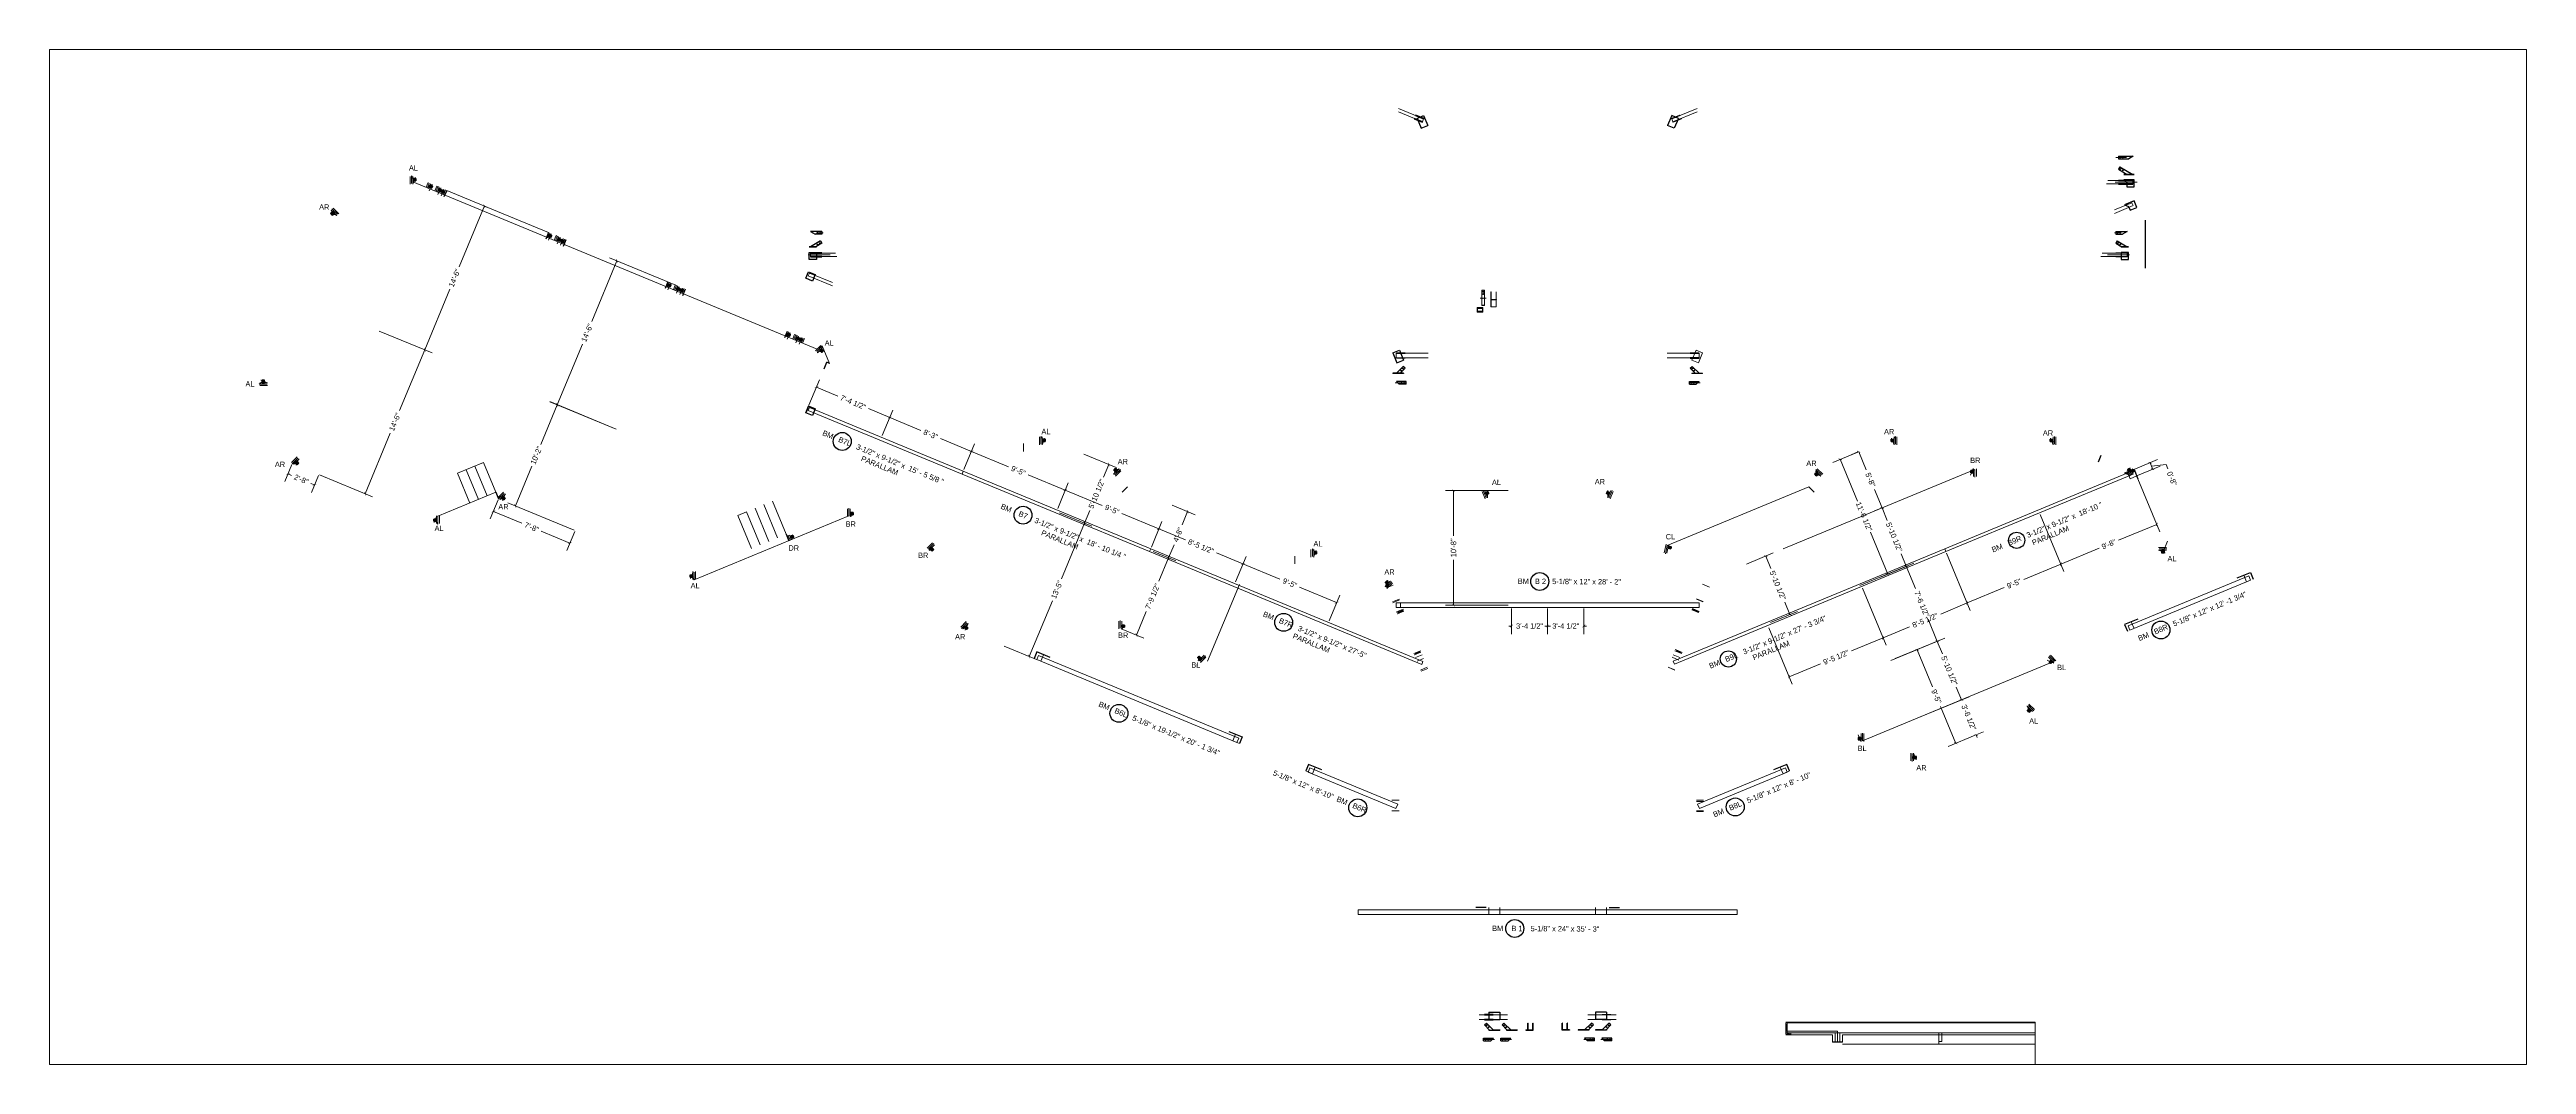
# Paper-space layout 'Foundation Layout' of a CAD drawing. Header units: inches. Extents: x 0 to 57.6, y 0 to 23.6.
# The model-space entities are those that its viewports show. They can reach past a viewport. Long polylines and large blocks are cut down to what shows.
import ezdxf

# ---------------------------------------------------------------- set-up
doc = ezdxf.new("R2010")
doc.units = ezdxf.units.IN
doc.header["$MEASUREMENT"] = 0
doc.linetypes.add('CENTER', pattern=[2, 1.25, -0.25, 0.25, -0.25])
doc.linetypes.add('HIDDEN', pattern=[0.375, 0.25, -0.125])
for name, color, linetype, lineweight in [('BEAM SEAT', 7, 'Continuous', 20), ('BEAMS TEXT', 3, 'Continuous', 20), ('CENTER LINE', 1, 'CENTER', 9), ('FLOOR BEAMS', 3, 'HIDDEN', 20), ('FOUNDATION', 7, 'Continuous', 30), ('STEEL', 5, 'Continuous', 20)]:
    doc.layers.add(name, color=color, linetype=linetype, lineweight=lineweight)
doc.layers.add('DIMENSIONS', color=3, linetype='Continuous')
doc.layers.add('STEEL_TEXT', color=7, linetype='Continuous')
doc.styles.add('ARCHENTLTD', font='technical.ttf', dxfattribs={"height": 6})
doc.dimstyles.new('ARCHENTLTD', dxfattribs={"dimscale": 0.05, "dimtxt": 6, "dimasz": 3, "dimexe": 9, "dimexo": 1, "dimgap": 2.5, "dimtad": 0, "dimdec": 1, "dimzin": 1, "dimdsep": 46, "dimlunit": 4, "dimtxsty": 'ARCHENTLTD', "dimblk": 'ARCHTICK', "dimcen": 6, "dimclrd": 256, "dimclre": 256, "dimclrt": 256, "dimazin": 0, "dimtol": 1, "dimtfac": 1, "dimtdec": 1, "dimtofl": 0, "dimtmove": 1, "dimatfit": 3, "dimldrblk": 'ARCHTICK', "dimfxl": 1, "dimfrac": 2, "dimtolj": 1, "dimtzin": 0, "dimlwd": 9, "dimlwe": 9, "dimarcsym": 0})

# ---------------------------------------------------------------- blocks, each defined once
blk = doc.blocks.new('_ArchTick')
at = {"color": 0, "linetype": 'ByBlock', "const_width": 0.15}
blk.add_lwpolyline([(-0.5, -0.5), (0.5, 0.5)], dxfattribs=at)
blk = doc.blocks.new('*D19')
at = {"layer": 'DIMENSIONS', "lineweight": 9}
for p, q in [((25482.7, 13803.6), (25507.9, 13814.1)), ((25485.7, 13796.3), (25511, 13806.7)), ((25499.6, 13810.7), (25502.6, 13803.3)), ((25501.1, 13807), (25517.5, 13808.6)), ((25517.5, 13808.6), (25519.4, 13804))]:
    blk.add_line(p, q, dxfattribs=at)
at = {"layer": 'DIMENSIONS', "lineweight": 9, "xscale": 3, "yscale": 3, "zscale": 3}
for p, rotation in [((25499.6, 13810.7), 112.4999999999912), ((25502.6, 13803.3), 292.4999999999912)]:
    blk.add_blockref('_ArchTick', p, dxfattribs=dict(at, rotation=rotation))
at = {"layer": 'DIMENSIONS', "lineweight": 9, "insert": (25524.1, 13792.9), "char_height": 6, "attachment_point": 5, "rotation": 292.5, "style": 'ARCHENTLTD'}
blk.add_mtext('\\A1;0\'-8"', dxfattribs=at)
blk = doc.blocks.new('*D20')
at = {"layer": 'DIMENSIONS', "lineweight": 9}
for p, q in [((24827.7, 13628.5), (24824.7, 13628.5)), ((24827.7, 13648.1), (24827.7, 13619.5)), ((24868.1, 13648.1), (24868.1, 13619.5)), ((24868.1, 13628.5), (24871.1, 13628.5))]:
    blk.add_line(p, q, dxfattribs=at)
at = {"layer": 'DIMENSIONS', "lineweight": 9, "xscale": 3, "yscale": 3, "zscale": 3}
blk.add_blockref('_ArchTick', (24827.7, 13628.5), dxfattribs=at)
at = {"layer": 'DIMENSIONS', "lineweight": 9, "xscale": 3, "yscale": 3, "zscale": 3, "rotation": 180}
blk.add_blockref('_ArchTick', (24868.1, 13628.5), dxfattribs=at)
at = {"layer": 'DIMENSIONS', "lineweight": 9, "insert": (24847.9, 13628.5), "char_height": 6, "attachment_point": 5, "style": 'ARCHENTLTD'}
blk.add_mtext('\\A1;3\'-4 1/2"', dxfattribs=at)
blk = doc.blocks.new('*D21')
at = {"layer": 'DIMENSIONS', "lineweight": 9}
for p, q in [((24787.3, 13628.5), (24784.3, 13628.5)), ((24787.3, 13648.1), (24787.3, 13619.5)), ((24827.7, 13648.1), (24827.7, 13619.5)), ((24827.7, 13628.5), (24830.7, 13628.5))]:
    blk.add_line(p, q, dxfattribs=at)
at = {"layer": 'DIMENSIONS', "lineweight": 9, "xscale": 3, "yscale": 3, "zscale": 3}
blk.add_blockref('_ArchTick', (24787.3, 13628.5), dxfattribs=at)
at = {"layer": 'DIMENSIONS', "lineweight": 9, "xscale": 3, "yscale": 3, "zscale": 3, "rotation": 180}
blk.add_blockref('_ArchTick', (24827.7, 13628.5), dxfattribs=at)
at = {"layer": 'DIMENSIONS', "lineweight": 9, "insert": (24807.5, 13628.5), "char_height": 6, "attachment_point": 5, "style": 'ARCHENTLTD'}
blk.add_mtext('\\A1;3\'-4 1/2"', dxfattribs=at)
blk = doc.blocks.new('*D22')
at = {"layer": 'DIMENSIONS', "lineweight": 9}
for p, q in [((24783.5, 13779.7), (24713.7, 13779.7)), ((24722.7, 13779.7), (24722.7, 13729.1)), ((24722.7, 13651.7), (24722.7, 13702.2)), ((24783.5, 13651.7), (24713.7, 13651.7))]:
    blk.add_line(p, q, dxfattribs=at)
at = {"layer": 'DIMENSIONS', "lineweight": 9, "xscale": 3, "yscale": 3, "zscale": 3}
for p, rotation in [((24722.7, 13779.7), 90), ((24722.7, 13651.7), 270)]:
    blk.add_blockref('_ArchTick', p, dxfattribs=dict(at, rotation=rotation))
at = {"layer": 'DIMENSIONS', "lineweight": 9, "insert": (24722.7, 13715.7), "char_height": 6, "attachment_point": 5, "rotation": 90, "style": 'ARCHENTLTD'}
blk.add_mtext('\\A1;10\'-8"', dxfattribs=at)
blk = doc.blocks.new('*D23')
at = {"layer": 'DIMENSIONS', "lineweight": 9}
for p, q in [((25049.4, 13697.6), (25079.2, 13710)), ((25070.9, 13706.6), (25076.7, 13692.5)), ((25097.9, 13641.3), (25092.1, 13655.3)), ((25076.4, 13632.4), (25106.2, 13644.8))]:
    blk.add_line(p, q, dxfattribs=at)
at = {"layer": 'DIMENSIONS', "lineweight": 9, "xscale": 3, "yscale": 3, "zscale": 3}
for p, rotation in [((25070.9, 13706.6), 112.4999999999994), ((25097.9, 13641.3), 292.4999999999994)]:
    blk.add_blockref('_ArchTick', p, dxfattribs=dict(at, rotation=rotation))
at = {"layer": 'DIMENSIONS', "lineweight": 9, "insert": (25084.4, 13673.9), "char_height": 6, "attachment_point": 5, "rotation": 292.5, "style": 'ARCHENTLTD'}
blk.add_mtext('\\A1;5\'-10 1/2"', dxfattribs=at)
blk = doc.blocks.new('*D24')
at = {"layer": 'DIMENSIONS', "lineweight": 9}
for p, q in [((25175.8, 13673.6), (25236, 13698.5)), ((25227.7, 13695.1), (25237.9, 13670.4)), ((25262.3, 13611.4), (25252.1, 13636.1)), ((25210.5, 13590), (25270.6, 13614.9))]:
    blk.add_line(p, q, dxfattribs=at)
at = {"layer": 'DIMENSIONS', "lineweight": 9, "xscale": 3, "yscale": 3, "zscale": 3}
for p, rotation in [((25227.7, 13695.1), 112.5000000000001), ((25262.3, 13611.4), 292.5000000000001)]:
    blk.add_blockref('_ArchTick', p, dxfattribs=dict(at, rotation=rotation))
at = {"layer": 'DIMENSIONS', "lineweight": 9, "insert": (25245, 13653.2), "char_height": 6, "attachment_point": 5, "rotation": 292.5, "style": 'ARCHENTLTD'}
blk.add_mtext('\\A1;7\'-6 1/2"', dxfattribs=at)
blk = doc.blocks.new('*D25')
at = {"layer": 'DIMENSIONS', "lineweight": 9}
for p, q in [((25215.5, 13592.1), (25270.6, 13614.9)), ((25262.3, 13611.4), (25268.1, 13597.4)), ((25242.6, 13526.8), (25297.7, 13549.6)), ((25289.3, 13546.2), (25283.5, 13560.2))]:
    blk.add_line(p, q, dxfattribs=at)
at = {"layer": 'DIMENSIONS', "lineweight": 9, "xscale": 3, "yscale": 3, "zscale": 3}
for p, rotation in [((25262.3, 13611.4), 112.4999999999988), ((25289.3, 13546.2), 292.4999999999988)]:
    blk.add_blockref('_ArchTick', p, dxfattribs=dict(at, rotation=rotation))
at = {"layer": 'DIMENSIONS', "lineweight": 9, "insert": (25275.8, 13578.8), "char_height": 6, "attachment_point": 5, "rotation": 292.5, "style": 'ARCHENTLTD'}
blk.add_mtext('\\A1;5\'-10 1/2"', dxfattribs=at)
blk = doc.blocks.new('*D26')
at = {"layer": 'DIMENSIONS', "lineweight": 9}
for p, q in [((25289.3, 13546.2), (25288.2, 13549)), ((25290.3, 13546.6), (25297.7, 13549.6)), ((25305.6, 13507), (25306.7, 13504.2)), ((25306.5, 13507.4), (25313.9, 13510.4))]:
    blk.add_line(p, q, dxfattribs=at)
at = {"layer": 'DIMENSIONS', "lineweight": 9, "xscale": 3, "yscale": 3, "zscale": 3}
for p, rotation in [((25289.3, 13546.2), 292.4999999999997), ((25305.6, 13507), 112.4999999999997)]:
    blk.add_blockref('_ArchTick', p, dxfattribs=dict(at, rotation=rotation))
at = {"layer": 'DIMENSIONS', "lineweight": 9, "insert": (25297.5, 13526.6), "char_height": 6, "attachment_point": 5, "rotation": 292.5, "style": 'ARCHENTLTD'}
blk.add_mtext('\\A1;3\'-6 1/2"', dxfattribs=at)
blk = doc.blocks.new('*D27')
at = {"layer": 'DIMENSIONS', "lineweight": 9}
for p, q in [((25199.7, 13759.9), (25192.3, 13756.9)), ((25200.7, 13760.3), (25206.5, 13746.3)), ((25227.7, 13695.1), (25221.9, 13709.1)), ((25226.8, 13694.7), (25219.4, 13691.6))]:
    blk.add_line(p, q, dxfattribs=at)
at = {"layer": 'DIMENSIONS', "lineweight": 9, "xscale": 3, "yscale": 3, "zscale": 3}
for p, rotation in [((25200.7, 13760.3), 112.500000000001), ((25227.7, 13695.1), 292.500000000001)]:
    blk.add_blockref('_ArchTick', p, dxfattribs=dict(at, rotation=rotation))
at = {"layer": 'DIMENSIONS', "lineweight": 9, "insert": (25214.2, 13727.7), "char_height": 6, "attachment_point": 5, "rotation": 292.5, "style": 'ARCHENTLTD'}
blk.add_mtext('\\A1;5\'-10 1/2"', dxfattribs=at)
blk = doc.blocks.new('*D28')
at = {"layer": 'DIMENSIONS', "lineweight": 9}
for p, q in [((25173.8, 13822.7), (25166.4, 13819.6)), ((25174.7, 13823), (25183.1, 13802.6)), ((25200.7, 13760.3), (25192.2, 13780.7)), ((25199.7, 13759.9), (25192.3, 13756.9))]:
    blk.add_line(p, q, dxfattribs=at)
at = {"layer": 'DIMENSIONS', "lineweight": 9, "xscale": 3, "yscale": 3, "zscale": 3}
for p, rotation in [((25174.7, 13823), 112.500000000001), ((25200.7, 13760.3), 292.500000000001)]:
    blk.add_blockref('_ArchTick', p, dxfattribs=dict(at, rotation=rotation))
at = {"layer": 'DIMENSIONS', "lineweight": 9, "insert": (25187.7, 13791.7), "char_height": 6, "attachment_point": 5, "rotation": 292.5, "style": 'ARCHENTLTD'}
blk.add_mtext('\\A1;5\'-8"', dxfattribs=at)
blk = doc.blocks.new('*D29')
at = {"layer": 'DIMENSIONS', "lineweight": 9}
for p, q in [((25261.5, 13611.1), (25231.4, 13598.7)), ((25239.7, 13602.1), (25256.8, 13560.8)), ((25282.9, 13497.6), (25265.8, 13538.9)), ((25304.7, 13506.6), (25274.6, 13494.2))]:
    blk.add_line(p, q, dxfattribs=at)
at = {"layer": 'DIMENSIONS', "lineweight": 9, "xscale": 3, "yscale": 3, "zscale": 3}
for p, rotation in [((25239.7, 13602.1), 112.4627162867317), ((25282.9, 13497.6), 292.4627162867317)]:
    blk.add_blockref('_ArchTick', p, dxfattribs=dict(at, rotation=rotation))
at = {"layer": 'DIMENSIONS', "lineweight": 9, "insert": (25261.3, 13549.9), "char_height": 6, "attachment_point": 5, "rotation": 292.4627, "style": 'ARCHENTLTD'}
blk.add_mtext('\\A1;9\'-5"', dxfattribs=at)
blk = doc.blocks.new('*D30')
at = {"layer": 'DIMENSIONS', "lineweight": 9}
for p, q in [((25173.8, 13822.6), (25145.8, 13811.1)), ((25154.1, 13814.5), (25173.4, 13767.9)), ((25207.1, 13686.5), (25187.8, 13733.1)), ((25226.8, 13694.7), (25198.8, 13683.1))]:
    blk.add_line(p, q, dxfattribs=at)
at = {"layer": 'DIMENSIONS', "lineweight": 9, "xscale": 3, "yscale": 3, "zscale": 3}
for p, rotation in [((25154.1, 13814.5), 112.5000000000006), ((25207.1, 13686.5), 292.5000000000007)]:
    blk.add_blockref('_ArchTick', p, dxfattribs=dict(at, rotation=rotation))
at = {"layer": 'DIMENSIONS', "lineweight": 9, "insert": (25180.6, 13750.5), "char_height": 6, "attachment_point": 5, "rotation": 292.5, "style": 'ARCHENTLTD'}
blk.add_mtext('\\A1;11\'-6 1/2"', dxfattribs=at)
blk = doc.blocks.new('*D31')
at = {"layer": 'DIMENSIONS', "lineweight": 9}
for p, q in [((25484.2, 13797.3), (25510.6, 13733.6)), ((25377.2, 13752.9), (25403.6, 13689.2)), ((25507.2, 13741.9), (25464.6, 13724.3)), ((25400.1, 13697.6), (25442.7, 13715.2))]:
    blk.add_line(p, q, dxfattribs=at)
at = {"layer": 'DIMENSIONS', "lineweight": 9, "xscale": 3, "yscale": 3, "zscale": 3}
for p, rotation in [((25507.2, 13741.9), 22.50000000002573), ((25400.1, 13697.6), 202.5000000000258)]:
    blk.add_blockref('_ArchTick', p, dxfattribs=dict(at, rotation=rotation))
at = {"layer": 'DIMENSIONS', "lineweight": 9, "insert": (25453.6, 13719.7), "char_height": 6, "attachment_point": 5, "rotation": 22.5, "style": 'ARCHENTLTD'}
blk.add_mtext('\\A1;9\'-8"', dxfattribs=at)
blk = doc.blocks.new('*D32')
at = {"layer": 'DIMENSIONS', "lineweight": 9}
for p, q in [((25377.2, 13752.9), (25403.6, 13689.2)), ((25272.7, 13709.6), (25299.1, 13645.9)), ((25400.1, 13697.5), (25358.8, 13680.4)), ((25295.6, 13654.2), (25336.9, 13671.3))]:
    blk.add_line(p, q, dxfattribs=at)
at = {"layer": 'DIMENSIONS', "lineweight": 9, "xscale": 3, "yscale": 3, "zscale": 3}
for p, rotation in [((25400.1, 13697.5), 22.50000000000032), ((25295.6, 13654.2), 202.5000000000003)]:
    blk.add_blockref('_ArchTick', p, dxfattribs=dict(at, rotation=rotation))
at = {"layer": 'DIMENSIONS', "lineweight": 9, "insert": (25347.9, 13675.8), "char_height": 6, "attachment_point": 5, "rotation": 22.5, "style": 'ARCHENTLTD'}
blk.add_mtext('\\A1;9\'-5"', dxfattribs=at)
blk = doc.blocks.new('*D33')
at = {"layer": 'DIMENSIONS', "lineweight": 9}
for p, q in [((25272.7, 13709.6), (25299.1, 13645.9)), ((25178.9, 13670.8), (25205.3, 13607)), ((25295.6, 13654.2), (25266.1, 13641.9)), ((25201.8, 13615.3), (25231.4, 13627.6))]:
    blk.add_line(p, q, dxfattribs=at)
at = {"layer": 'DIMENSIONS', "lineweight": 9, "xscale": 3, "yscale": 3, "zscale": 3}
for p, rotation in [((25295.6, 13654.2), 22.50000000000032), ((25201.8, 13615.3), 202.5000000000003)]:
    blk.add_blockref('_ArchTick', p, dxfattribs=dict(at, rotation=rotation))
at = {"layer": 'DIMENSIONS', "lineweight": 9, "insert": (25248.7, 13634.8), "char_height": 6, "attachment_point": 5, "rotation": 22.5, "style": 'ARCHENTLTD'}
blk.add_mtext('\\A1;8\'-5 1/2"', dxfattribs=at)
blk = doc.blocks.new('*D34')
at = {"layer": 'DIMENSIONS', "lineweight": 9}
for p, q in [((25178.9, 13670.8), (25205.3, 13607)), ((25074.4, 13626.4), (25100.4, 13563.6)), ((25201.8, 13615.3), (25166.6, 13600.8)), ((25096.9, 13571.9), (25132.1, 13586.5))]:
    blk.add_line(p, q, dxfattribs=at)
at = {"layer": 'DIMENSIONS', "lineweight": 9, "xscale": 3, "yscale": 3, "zscale": 3}
for p, rotation in [((25201.8, 13615.3), 22.50000000000032), ((25096.9, 13571.9), 202.5000000000003)]:
    blk.add_blockref('_ArchTick', p, dxfattribs=dict(at, rotation=rotation))
at = {"layer": 'DIMENSIONS', "lineweight": 9, "insert": (25149.4, 13593.6), "char_height": 6, "attachment_point": 5, "rotation": 22.5, "style": 'ARCHENTLTD'}
blk.add_mtext('\\A1;9\'-5 1/2"', dxfattribs=at)
blk = doc.blocks.new('*D35')
at = {"layer": 'DIMENSIONS', "lineweight": 9}
for p, q in [((24387.7, 13711.7), (24413.1, 13701.1)), ((24404.8, 13704.6), (24394, 13678.4)), ((24352, 13625.5), (24377.4, 13615)), ((24369.1, 13618.4), (24380, 13644.6))]:
    blk.add_line(p, q, dxfattribs=at)
at = {"layer": 'DIMENSIONS', "lineweight": 9, "xscale": 3, "yscale": 3, "zscale": 3}
for p, rotation in [((24404.8, 13704.6), 67.50000000000009), ((24369.1, 13618.4), 247.5000000000001)]:
    blk.add_blockref('_ArchTick', p, dxfattribs=dict(at, rotation=rotation))
at = {"layer": 'DIMENSIONS', "lineweight": 9, "insert": (24387, 13661.5), "char_height": 6, "attachment_point": 5, "rotation": 67.5, "style": 'ARCHENTLTD'}
blk.add_mtext('\\A1;7\'-9 1/2"', dxfattribs=at)
blk = doc.blocks.new('*D36')
at = {"layer": 'DIMENSIONS', "lineweight": 9}
for p, q in [((24409, 13763.2), (24434.5, 13752.6)), ((24426.1, 13756.1), (24420.1, 13741.4)), ((24387.7, 13711.7), (24413.1, 13701.1)), ((24404.8, 13704.6), (24410.9, 13719.2))]:
    blk.add_line(p, q, dxfattribs=at)
at = {"layer": 'DIMENSIONS', "lineweight": 9, "xscale": 3, "yscale": 3, "zscale": 3}
for p, rotation in [((24426.1, 13756.1), 67.49999999999785), ((24404.8, 13704.6), 247.4999999999978)]:
    blk.add_blockref('_ArchTick', p, dxfattribs=dict(at, rotation=rotation))
at = {"layer": 'DIMENSIONS', "lineweight": 9, "insert": (24415.5, 13730.3), "char_height": 6, "attachment_point": 5, "rotation": 67.5, "style": 'ARCHENTLTD'}
blk.add_mtext('\\A1;4\'-8"', dxfattribs=at)
blk = doc.blocks.new('*D37')
at = {"layer": 'DIMENSIONS', "lineweight": 9}
for p, q in [((24283.2, 13754.9), (24319.4, 13739.9)), ((24311.1, 13743.4), (24285.3, 13681.2)), ((24249.4, 13594.5), (24275.2, 13656.7)), ((24221.5, 13606.1), (24257.7, 13591.1))]:
    blk.add_line(p, q, dxfattribs=at)
at = {"layer": 'DIMENSIONS', "lineweight": 9, "xscale": 3, "yscale": 3, "zscale": 3}
for p, rotation in [((24311.1, 13743.4), 67.5000000000004), ((24249.4, 13594.5), 247.5000000000005)]:
    blk.add_blockref('_ArchTick', p, dxfattribs=dict(at, rotation=rotation))
at = {"layer": 'DIMENSIONS', "lineweight": 9, "insert": (24280.3, 13669), "char_height": 6, "attachment_point": 5, "rotation": 67.5, "style": 'ARCHENTLTD'}
blk.add_mtext('\\A1;13\'-5"', dxfattribs=at)
blk = doc.blocks.new('*D38')
at = {"layer": 'DIMENSIONS', "lineweight": 9}
for p, q in [((24310.2, 13820.2), (24346.4, 13805.2)), ((24338.1, 13808.6), (24332.3, 13794.6)), ((24283.2, 13754.9), (24319.4, 13739.9)), ((24311.1, 13743.4), (24316.9, 13757.4))]:
    blk.add_line(p, q, dxfattribs=at)
at = {"layer": 'DIMENSIONS', "lineweight": 9, "xscale": 3, "yscale": 3, "zscale": 3}
for p, rotation in [((24338.1, 13808.6), 67.49999999999899), ((24311.1, 13743.4), 247.499999999999)]:
    blk.add_blockref('_ArchTick', p, dxfattribs=dict(at, rotation=rotation))
at = {"layer": 'DIMENSIONS', "lineweight": 9, "insert": (24324.6, 13776), "char_height": 6, "attachment_point": 5, "rotation": 67.5, "style": 'ARCHENTLTD'}
blk.add_mtext('\\A1;5\'-10 1/2"', dxfattribs=at)
blk = doc.blocks.new('*D39')
at = {"layer": 'DIMENSIONS', "lineweight": 9}
for p, q in [((24003.7, 13874.8), (24015.5, 13903.3)), ((24012.1, 13895), (24035.9, 13885.1)), ((24093.8, 13861.1), (24070, 13871)), ((24085.4, 13840.9), (24097.2, 13869.4))]:
    blk.add_line(p, q, dxfattribs=at)
at = {"layer": 'DIMENSIONS', "lineweight": 9, "xscale": 3, "yscale": 3, "zscale": 3}
for p, rotation in [((24012.1, 13895), 157.4999999999799), ((24093.8, 13861.1), 337.4999999999798)]:
    blk.add_blockref('_ArchTick', p, dxfattribs=dict(at, rotation=rotation))
at = {"layer": 'DIMENSIONS', "lineweight": 9, "insert": (24052.9, 13878), "char_height": 6, "attachment_point": 5, "rotation": 337.5, "style": 'ARCHENTLTD'}
blk.add_mtext('\\A1;7\'-4 1/2"', dxfattribs=at)
blk = doc.blocks.new('*D40')
at = {"layer": 'DIMENSIONS', "lineweight": 9}
for p, q in [((24085.4, 13840.9), (24097.2, 13869.4)), ((24093.8, 13861.1), (24128.4, 13846.8)), ((24185, 13823.3), (24150.4, 13837.7)), ((24176.6, 13803.1), (24188.4, 13831.7))]:
    blk.add_line(p, q, dxfattribs=at)
at = {"layer": 'DIMENSIONS', "lineweight": 9, "xscale": 3, "yscale": 3, "zscale": 3}
for p, rotation in [((24093.8, 13861.1), 157.4999999999799), ((24185, 13823.3), 337.4999999999798)]:
    blk.add_blockref('_ArchTick', p, dxfattribs=dict(at, rotation=rotation))
at = {"layer": 'DIMENSIONS', "lineweight": 9, "insert": (24139.4, 13842.2), "char_height": 6, "attachment_point": 5, "rotation": 337.5, "style": 'ARCHENTLTD'}
blk.add_mtext('\\A1;8\'-3"', dxfattribs=at)
blk = doc.blocks.new('*D41')
at = {"layer": 'DIMENSIONS', "lineweight": 9}
for p, q in [((24176.6, 13803.1), (24188.4, 13831.7)), ((24185, 13823.3), (24226.3, 13806.2)), ((24289.5, 13780), (24248.2, 13797.2)), ((24281.2, 13759.8), (24293, 13788.4))]:
    blk.add_line(p, q, dxfattribs=at)
at = {"layer": 'DIMENSIONS', "lineweight": 9, "xscale": 3, "yscale": 3, "zscale": 3}
for p, rotation in [((24185, 13823.3), 157.4999999999799), ((24289.5, 13780), 337.4999999999798)]:
    blk.add_blockref('_ArchTick', p, dxfattribs=dict(at, rotation=rotation))
at = {"layer": 'DIMENSIONS', "lineweight": 9, "insert": (24237.3, 13801.7), "char_height": 6, "attachment_point": 5, "rotation": 337.5, "style": 'ARCHENTLTD'}
blk.add_mtext('\\A1;9\'-5"', dxfattribs=at)
blk = doc.blocks.new('*D42')
at = {"layer": 'DIMENSIONS', "lineweight": 9}
for p, q in [((24281.2, 13759.8), (24293, 13788.4)), ((24289.5, 13780), (24330.8, 13762.9)), ((24394, 13736.8), (24352.7, 13753.9)), ((24385.7, 13716.6), (24397.5, 13745.1))]:
    blk.add_line(p, q, dxfattribs=at)
at = {"layer": 'DIMENSIONS', "lineweight": 9, "xscale": 3, "yscale": 3, "zscale": 3}
for p, rotation in [((24289.5, 13780), 157.4999999999799), ((24394, 13736.8), 337.4999999999798)]:
    blk.add_blockref('_ArchTick', p, dxfattribs=dict(at, rotation=rotation))
at = {"layer": 'DIMENSIONS', "lineweight": 9, "insert": (24341.8, 13758.4), "char_height": 6, "attachment_point": 5, "rotation": 337.5, "style": 'ARCHENTLTD'}
blk.add_mtext('\\A1;9\'-5"', dxfattribs=at)
blk = doc.blocks.new('*D43')
at = {"layer": 'DIMENSIONS', "lineweight": 9}
for p, q in [((24385.7, 13716.6), (24397.5, 13745.1)), ((24394, 13736.8), (24423.6, 13724.5)), ((24487.8, 13697.9), (24458.3, 13710.1)), ((24479.4, 13677.7), (24491.3, 13706.2))]:
    blk.add_line(p, q, dxfattribs=at)
at = {"layer": 'DIMENSIONS', "lineweight": 9, "xscale": 3, "yscale": 3, "zscale": 3}
for p, rotation in [((24394, 13736.8), 157.4999999999799), ((24487.8, 13697.9), 337.4999999999798)]:
    blk.add_blockref('_ArchTick', p, dxfattribs=dict(at, rotation=rotation))
at = {"layer": 'DIMENSIONS', "lineweight": 9, "insert": (24440.9, 13717.3), "char_height": 6, "attachment_point": 5, "rotation": 337.5, "style": 'ARCHENTLTD'}
blk.add_mtext('\\A1;8\'-5 1/2"', dxfattribs=at)
blk = doc.blocks.new('*D44')
at = {"layer": 'DIMENSIONS', "lineweight": 9}
for p, q in [((24479.4, 13677.7), (24491.3, 13706.2)), ((24487.8, 13697.9), (24529.1, 13680.8)), ((24592.3, 13654.6), (24551, 13671.7)), ((24584, 13634.4), (24595.8, 13662.9))]:
    blk.add_line(p, q, dxfattribs=at)
at = {"layer": 'DIMENSIONS', "lineweight": 9, "xscale": 3, "yscale": 3, "zscale": 3}
for p, rotation in [((24487.8, 13697.9), 157.4999999999799), ((24592.3, 13654.6), 337.4999999999798)]:
    blk.add_blockref('_ArchTick', p, dxfattribs=dict(at, rotation=rotation))
at = {"layer": 'DIMENSIONS', "lineweight": 9, "insert": (24540.1, 13676.3), "char_height": 6, "attachment_point": 5, "rotation": 337.5, "style": 'ARCHENTLTD'}
blk.add_mtext('\\A1;9\'-5"', dxfattribs=at)
blk = doc.blocks.new('*D45')
at = {"layer": 'DIMENSIONS', "lineweight": 9}
for p, q in [((23789.5, 14035.9), (23761.4, 13968.1)), ((23855.1, 14008.7), (23781.2, 14039.3)), ((23723, 13875.3), (23751, 13943.1)), ((23788.6, 13848.1), (23714.6, 13878.7))]:
    blk.add_line(p, q, dxfattribs=at)
at = {"layer": 'DIMENSIONS', "lineweight": 9, "xscale": 3, "yscale": 3, "zscale": 3}
for p, rotation in [((23789.5, 14035.9), 67.49999999999942), ((23723, 13875.3), 247.4999999999994)]:
    blk.add_blockref('_ArchTick', p, dxfattribs=dict(at, rotation=rotation))
at = {"layer": 'DIMENSIONS', "lineweight": 9, "insert": (23756.2, 13955.6), "char_height": 6, "attachment_point": 5, "rotation": 67.5, "style": 'ARCHENTLTD'}
blk.add_mtext('\\A1;14\'-6"', dxfattribs=at)
blk = doc.blocks.new('*D46')
at = {"layer": 'DIMENSIONS', "lineweight": 9}
for p, q in [((23723, 13875.3), (23704.6, 13831.1)), ((23788.6, 13848.1), (23714.6, 13878.8)), ((23676.2, 13762.6), (23694.6, 13806.8)), ((23741.8, 13735.4), (23667.9, 13766))]:
    blk.add_line(p, q, dxfattribs=at)
at = {"layer": 'DIMENSIONS', "lineweight": 9, "xscale": 3, "yscale": 3, "zscale": 3}
for p, rotation in [((23723, 13875.3), 67.49033856407726), ((23676.2, 13762.6), 247.4903385640773)]:
    blk.add_blockref('_ArchTick', p, dxfattribs=dict(at, rotation=rotation))
at = {"layer": 'DIMENSIONS', "lineweight": 9, "insert": (23699.6, 13818.9), "char_height": 6, "attachment_point": 5, "rotation": 67.4903, "style": 'ARCHENTLTD'}
blk.add_mtext('\\A1;10\'-2"', dxfattribs=at)
blk = doc.blocks.new('*D47')
at = {"layer": 'DIMENSIONS', "lineweight": 9}
for p, q in [((23524.3, 13957.6), (23583.5, 13933.1)), ((23575.1, 13936.5), (23547.1, 13868.8)), ((23508.6, 13775.9), (23536.7, 13843.7)), ((23457.8, 13797), (23516.9, 13772.5))]:
    blk.add_line(p, q, dxfattribs=at)
at = {"layer": 'DIMENSIONS', "lineweight": 9, "xscale": 3, "yscale": 3, "zscale": 3}
for p, rotation in [((23575.1, 13936.5), 67.50000000000088), ((23508.6, 13775.9), 247.5000000000009)]:
    blk.add_blockref('_ArchTick', p, dxfattribs=dict(at, rotation=rotation))
at = {"layer": 'DIMENSIONS', "lineweight": 9, "insert": (23541.9, 13856.2), "char_height": 6, "attachment_point": 5, "rotation": 67.5, "style": 'ARCHENTLTD'}
blk.add_mtext('\\A1;14\'-6"', dxfattribs=at)
blk = doc.blocks.new('*D48')
at = {"layer": 'DIMENSIONS', "lineweight": 9}
for p, q in [((23641.7, 14097.1), (23613.6, 14029.4)), ((23642.6, 14096.7), (23650, 14093.7)), ((23575.1, 13936.5), (23603.2, 14004.3)), ((23576.1, 13936.1), (23583.5, 13933.1))]:
    blk.add_line(p, q, dxfattribs=at)
at = {"layer": 'DIMENSIONS', "lineweight": 9, "xscale": 3, "yscale": 3, "zscale": 3}
for p, rotation in [((23641.7, 14097.1), 67.49999999999942), ((23575.1, 13936.5), 247.4999999999994)]:
    blk.add_blockref('_ArchTick', p, dxfattribs=dict(at, rotation=rotation))
at = {"layer": 'DIMENSIONS', "lineweight": 9, "insert": (23608.4, 14016.8), "char_height": 6, "attachment_point": 5, "rotation": 67.5, "style": 'ARCHENTLTD'}
blk.add_mtext('\\A1;14\'-6"', dxfattribs=at)
blk = doc.blocks.new('*D49')
at = {"layer": 'DIMENSIONS', "lineweight": 9}
for p, q in [((23657.2, 13769.4), (23648.3, 13748)), ((23651.8, 13756.3), (23683.6, 13743.1)), ((23737, 13721), (23705.1, 13734.2)), ((23742.4, 13734.1), (23733.5, 13712.7))]:
    blk.add_line(p, q, dxfattribs=at)
at = {"layer": 'DIMENSIONS', "lineweight": 9, "xscale": 3, "yscale": 3, "zscale": 3}
for p, rotation in [((23651.8, 13756.3), 157.4999999999993), ((23737, 13721), 337.4999999999993)]:
    blk.add_blockref('_ArchTick', p, dxfattribs=dict(at, rotation=rotation))
at = {"layer": 'DIMENSIONS', "lineweight": 9, "insert": (23694.4, 13738.7), "char_height": 6, "attachment_point": 5, "rotation": 337.5, "style": 'ARCHENTLTD'}
blk.add_mtext('\\A1;7\'-8"', dxfattribs=at)
blk = doc.blocks.new('*D50')
at = {"layer": 'DIMENSIONS', "lineweight": 9}
for p, q in [((23426.9, 13808.7), (23419.1, 13789.9)), ((23422.6, 13798.2), (23426.6, 13796.5)), ((23452.2, 13786), (23448.1, 13787.6)), ((23456.5, 13796.4), (23448.7, 13777.6))]:
    blk.add_line(p, q, dxfattribs=at)
at = {"layer": 'DIMENSIONS', "lineweight": 9, "xscale": 3, "yscale": 3, "zscale": 3}
for p, rotation in [((23422.6, 13798.2), 157.5000000000002), ((23452.2, 13786), 337.5000000000002)]:
    blk.add_blockref('_ArchTick', p, dxfattribs=dict(at, rotation=rotation))
at = {"layer": 'DIMENSIONS', "lineweight": 9, "insert": (23437.4, 13792.1), "char_height": 6, "attachment_point": 5, "rotation": 337.5, "style": 'ARCHENTLTD'}
blk.add_mtext('\\A1;2\'-8"', dxfattribs=at)
blk = doc.blocks.new('CB66-t')
for p, q in [((-2.828125, 5.5), (-3.219875, 5.10825)), ((-3.219875, 0.39175), (-3.219875, 5.10825)), ((-2.828125, 0), (-3.219875, 0.39175)), ((-2.9375, 4.265), (-2.9375, 1.235)), ((-2.75, 4.265), (-2.9375, 4.265)), ((-2.75, 1.235), (-2.9375, 1.235)), ((-2.923, 4.25), (-2.923, 1.25)), ((-2.923, 4.25), (-2.75, 4.25)), ((-2.923, 4.09375), (-1.875, 4.09375)), ((-2.923, 1.40625), (-1.875, 1.40625)), ((-2.923, 1.25), (-2.75, 1.25)), ((-2.828125, 5.5), (2.828125, 5.5)), ((-2.828125, 0), (2.828125, 0)), ((-2.75, 4.265), (-2.75, 4.25)), ((-2.75, 4.25), (-2.75, 4.09375)), ((-2.75, 1.25), (-2.75, 1.40625)), ((-2.75, 1.25), (-2.75, 1.235)), ((-1.75, 4.25), (1.75, 4.25)), ((-1.75, 4.25), (-1.75, 4.21875)), ((-1.75, 1.25), (-1.75, 1.28125)), ((-1.75, 1.25), (1.75, 1.25)), ((1.75, 4.25), (1.75, 4.21875)), ((1.75, 1.25), (1.75, 1.28125)), ((1.875, 4.09375), (2.923, 4.09375)), ((1.875, 1.40625), (2.923, 1.40625)), ((2.9375, 4.265), (2.75, 4.265)), ((2.75, 4.265), (2.75, 4.25)), ((2.75, 4.25), (2.75, 4.09375)), ((2.75, 4.25), (2.923, 4.25)), ((2.75, 1.25), (2.75, 1.40625)), ((2.75, 1.25), (2.923, 1.25)), ((2.75, 1.25), (2.75, 1.235)), ((2.9375, 1.235), (2.75, 1.235)), ((2.828125, 5.5), (3.219875, 5.10825)), ((3.219875, 0.39175), (2.828125, 0)), ((2.923, 4.25), (2.923, 1.25)), ((2.9375, 4.265), (2.9375, 1.235)), ((3.219875, 4.17125), (3.219875, 5.10825)), ((3.219875, 1.32875), (3.219875, 4.17125)), ((3.219875, 0.39175), (3.219875, 1.32875))]:
    blk.add_line(p, q)
at = {"linetype": 'HIDDEN'}
for p, q in [((-2.75, 4.09375), (-2.75, 1.40625)), ((2.75, 4.09375), (2.75, 1.40625))]:
    blk.add_line(p, q, dxfattribs=at)
for centre, start, end in [((-1.875, 4.21875), 270, 0), ((-1.875, 1.28125), 0, 90), ((1.875, 4.21875), 180, 270), ((1.875, 1.28125), 90, 180)]:
    blk.add_arc(centre, 0.125, start, end)
blk = doc.blocks.new('CB66-f')
for p, q in [((-3.2, 8.2), (3.2, 8.2)), ((-3.2, 8), (-3.2, 8.2)), ((-3.2, 8), (3.2, 8)), ((-2.9, 16.9), (-2.9, 8.2)), ((-2.9, 16.9), (-2.8, 16.9)), ((-2.9, 16.6), (-2.8, 16.6)), ((-2.9, 16), (-2.9, 16)), ((-2.9, 15.3), (-2.9, 15.3)), ((-2.9, 13), (-2.9, 13)), ((-2.9, 12.3), (-2.9, 12.3)), ((-2.9, 8), (-2.9, 0.3)), ((-2.8, 7.9), (-2.9, 8)), ((-2.9, 7.5), (-2.8, 7.6)), ((-2.9, 0.4), (-2.8, 0.4)), ((-2.8, 16.9), (-2.8, 8.2)), ((-2.8, 16), (-2.8, 16)), ((-2.8, 15.3), (-2.8, 15.3)), ((-2.8, 13), (-2.8, 13)), ((-2.8, 12.3), (-2.8, 12.3)), ((-2.8, 8.5), (-2.7, 8.3)), ((-2.7, 8.3), (-2.8, 8.2)), ((-2.8, 8), (-2.8, 8.2)), ((-2.8, 8), (-2.7, 7.9)), ((-2.8, 7.9), (-2.8, 7.6)), ((-2.7, 7.6), (-2.8, 7.5)), ((-2.8, 7.5), (-2.8, 0.3)), ((-2.7, 7.9), (-2.7, 7.6)), ((-2.6, 0.2), (2.6, 0.2)), ((-2.6, 0), (2.6, 0)), ((-1.7, 0.2), (-1.7, 0)), ((1.7, 0.2), (1.7, 0)), ((2.7, 16.9), (2.7, 8.2)), ((2.7, 16.9), (2.9, 16.9)), ((2.7, 16.6), (2.9, 16.6)), ((2.7, 16), (2.8, 16)), ((2.7, 15.3), (2.8, 15.3)), ((2.7, 13), (2.8, 13)), ((2.7, 12.3), (2.8, 12.3)), ((2.7, 8.5), (2.7, 8.3)), ((2.7, 8.3), (2.7, 8.2)), ((2.7, 8), (2.7, 7.9)), ((2.7, 7.9), (2.7, 7.6)), ((2.7, 7.6), (2.7, 7.5)), ((2.7, 7.5), (2.7, 0.3)), ((2.8, 8), (2.8, 8.2)), ((2.8, 7.9), (2.9, 8)), ((2.8, 7.6), (2.8, 7.9)), ((2.9, 7.5), (2.8, 7.6)), ((2.7, 0.4), (2.9, 0.4)), ((2.9, 16.9), (2.9, 8.2)), ((2.9, 16), (2.9, 16)), ((2.9, 15.3), (2.9, 15.3)), ((2.9, 13), (2.9, 13)), ((2.9, 12.3), (2.9, 12.3)), ((2.9, 8), (2.9, 0.3)), ((3.2, 8), (3.2, 8.2))]:
    blk.add_line(p, q)
for centre, radius, start, end in [((-2.6, 0.3), 0.346, 180, 270), ((-2.6, 0.3), 0.173, 180, 270), ((2.6, 0.3), 0.346, 270, 0), ((2.6, 0.3), 0.173, 270, 0)]:
    blk.add_arc(centre, radius, start, end)
blk = doc.blocks.new('CB66-l')
for p, q in [((1.5, 8.2), (-3.2, 8.2)), ((-3.2, 8.2), (-3.2, 8)), ((-3.2, 8), (1.5, 8)), ((-2.9, 8.2), (-2.9, 8)), ((-1.2, 16.9), (-1.5, 16.6)), ((-1.5, 16.6), (-1.5, 8.2)), ((-1.5, 8), (-1.5, 0.4)), ((-1.3, 7.9), (-1.5, 7.9)), ((-1.3, 7.6), (-1.5, 7.6)), ((-1.1, 7.5), (-1.5, 7.5)), ((-1.5, 0.4), (-1.5, 0.4)), ((-1.5, 0.2), (-1.5, 0)), ((-1.5, 0.2), (-1.3, 0.2)), ((-1.5, 0), (1.5, 0)), ((-1.3, 7.9), (-1.3, 7.6)), ((-1.3, 0.3), (-1.3, 0)), ((-1.3, 0.2), (1.3, 0.2)), ((1.2, 16.9), (-1.2, 16.9)), ((-1.1, 8), (-1.1, 7.5)), ((-0.3, 8.5), (-0.3, 8.2)), ((-0.3, 8.2), (0.2, 8.2)), ((0.2, 8.2), (0.2, 8.5)), ((1.1, 8), (1.1, 7.5)), ((1.1, 7.5), (1.5, 7.5)), ((1.2, 16.9), (1.5, 16.6)), ((1.3, 7.9), (1.3, 7.6)), ((1.3, 7.9), (1.5, 7.9)), ((1.3, 7.6), (1.5, 7.6)), ((1.3, 0), (1.3, 0.3)), ((1.3, 0.2), (1.5, 0.2)), ((1.5, 8.2), (1.5, 16.6)), ((3.2, 8.2), (1.5, 8.2)), ((1.5, 0.4), (1.5, 8)), ((1.5, 8), (3.2, 8)), ((1.5, 0.4), (1.5, 0.4)), ((1.5, 0), (1.5, 0.2)), ((2.9, 8.2), (2.9, 8)), ((3.2, 8.2), (3.2, 8))]:
    blk.add_line(p, q)
blk.add_lwpolyline([(0, 14.3), (-0.2, 14.1), (0, 13.9), (0.2, 14.1)], close=True)
for centre in [(0, 15.6), (0, 12.6)]:
    blk.add_circle(centre, 0.344)
for centre, start, end in [((-1.5, 0.3), 0, 90), ((1.5, 0.3), 90, 180)]:
    blk.add_arc(centre, 0.125, start, end)

msp = doc.modelspace()

# ---------------------------------------------------------------- linework, layer by layer
for p, q in [((23561.87683, 14127.60535), (23561.87683, 14125.35454)), ((23562.01503, 14127.60729), (23561.87882, 14127.60729)), ((23562.01503, 14127.39425), (23562.01503, 14127.60729)), ((23562.01582, 14127.3903), (23562.01582, 14125.44134)), ((23562.15567, 14125.43936), (23562.0171, 14125.43936)), ((23562.29213, 14125.19278), (23562.0526, 14125.19278)), ((23562.23678, 14125.33876), (23562.12775, 14125.33876)), ((23562.15481, 14127.4337), (23562.15481, 14125.43936)), ((23562.23352, 14125.33812), (23565.09752, 14125.33812)), ((23565.09752, 14125.19894), (23562.25449, 14125.02381)), ((23562.2924, 14127.53931), (23565.09752, 14127.53931)), ((23562.29381, 14127.70265), (23565.09681, 14127.70265)), ((23562.29381, 14127.13981), (23562.29381, 14127.41884)), ((23562.29381, 14125.57114), (23562.29381, 14127.14964)), ((23562.29381, 14125.40837), (23562.29381, 14125.59302)), ((23565.09681, 14125.19245), (23562.29381, 14125.19245)), ((23562.30087, 14127.43216), (23562.30087, 14127.54207)), ((23562.30087, 14125.40672), (23562.30087, 14125.34392)), ((23562.4166, 14127.22855), (23562.4166, 14125.61887)), ((23565.09752, 14127.69852), (23562.44403, 14127.85773)), ((23562.88627, 14127.23644), (23562.88627, 14125.61887)), ((23564.44291, 14127.22855), (23564.44291, 14125.61887)), ((23564.91259, 14127.23644), (23564.91259, 14125.61887)), ((23565.09681, 14127.70265), (23565.09681, 14127.31282)), ((23565.09681, 14127.15803), (23565.09681, 14125.74773)), ((23565.09681, 14125.58004), (23565.09681, 14125.19245)), ((23565.09752, 14127.36418), (23565.09752, 14125.48551)), ((23580.10489, 14118.38301), (23580.96624, 14120.46249)), ((23580.23183, 14118.32834), (23580.10599, 14118.38046)), ((23580.31335, 14118.52516), (23580.23183, 14118.32834)), ((23580.3156, 14118.5285), (23581.06144, 14120.32911)), ((23580.4274, 14118.43522), (23581.19061, 14120.27775)), ((23580.56293, 14118.38075), (23580.52087, 14118.2792)), ((23580.66828, 14118.65355), (23580.5615, 14118.39576)), ((23581.26859, 14120.10281), (23580.66452, 14118.64447)), ((23580.74777, 14118.52458), (23581.36377, 14120.01172)), ((23581.1914, 14120.27742), (23581.06337, 14120.33045)), ((23581.17868, 14118.33755), (23581.79769, 14119.83198)), ((23581.41183, 14120.45301), (23581.19053, 14120.54467)), ((23581.30483, 14120.33933), (23581.2041, 14120.38105)), ((23581.33088, 14120.25319), (23581.26021, 14120.0826)), ((23581.30207, 14120.34116), (23583.94805, 14119.24516)), ((23581.33804, 14120.25201), (23581.36207, 14120.31003)), ((23584.00315, 14119.38001), (23581.41351, 14120.45267)), ((23584.00131, 14119.37375), (23581.44172, 14120.62352)), ((23582.61984, 14117.74914), (23583.23584, 14119.23628)), ((23583.05075, 14117.56211), (23583.66976, 14119.05655)), ((23583.17271, 14117.37332), (23583.89165, 14119.10899)), ((23583.25095, 14117.56405), (23583.79065, 14118.867)), ((23583.85482, 14119.02193), (23584.00315, 14119.38001)), ((23580.45289, 14118.13355), (23583.04254, 14117.06089)), ((23580.5141, 14118.28499), (23583.10569, 14117.21152)), ((23583.04476, 14117.06443), (23580.53234, 14117.93279)), ((23583.04254, 14117.06089), (23583.19172, 14117.42104)), ((23589.93256, 14114.31016), (23589.80672, 14114.36228)), ((23590.01409, 14114.50699), (23589.93256, 14114.31016)), ((23590.01634, 14114.51033), (23590.76217, 14116.31094)), ((23590.12814, 14114.41704), (23590.89134, 14116.25957)), ((23590.15363, 14114.11538), (23592.74327, 14113.04271)), ((23590.21484, 14114.26682), (23592.80643, 14113.19335)), ((23590.26367, 14114.36257), (23590.22161, 14114.26103)), ((23592.7455, 14113.04626), (23590.23307, 14113.91461)), ((23590.36902, 14114.63537), (23590.26224, 14114.37758)), ((23590.96932, 14116.08464), (23590.36526, 14114.62629)), ((23590.44851, 14114.5064), (23591.0645, 14115.99354)), ((23590.89213, 14116.25925), (23590.76411, 14116.31228)), ((23590.87941, 14114.31937), (23591.49842, 14115.81381)), ((23591.11257, 14116.43483), (23590.89127, 14116.5265)), ((23591.00556, 14116.32115), (23590.90483, 14116.36287)), ((23591.03161, 14116.23501), (23590.96095, 14116.06442)), ((23591.0028, 14116.32299), (23593.64879, 14115.22698)), ((23591.03877, 14116.23383), (23591.0628, 14116.29186)), ((23593.70388, 14115.36183), (23591.11424, 14116.4345)), ((23593.70205, 14115.35557), (23591.14246, 14116.60535)), ((23592.32058, 14113.73096), (23592.93657, 14115.21811)), ((23592.74327, 14113.04271), (23592.89245, 14113.40287)), ((23592.75148, 14113.54394), (23593.3705, 14115.03837)), ((23592.87345, 14113.35515), (23593.59238, 14115.09081)), ((23592.95169, 14113.54587), (23593.49139, 14114.84883)), ((23593.55556, 14115.00375), (23593.70388, 14115.36183)), ((23593.73301, 14112.63275), (23593.88219, 14112.9929)), ((23596.32266, 14111.56008), (23593.73301, 14112.63275)), ((23593.73395, 14112.63683), (23596.12452, 14111.47429)), ((23596.38646, 14111.71045), (23593.79487, 14112.78392)), ((23593.86189, 14112.94572), (23594.58083, 14114.68138)), ((23593.94143, 14113.13591), (23594.48113, 14114.43886)), ((23594.08163, 14112.99297), (23594.70064, 14114.4874)), ((23594.51857, 14112.82052), (23595.13457, 14114.30767)), ((23594.5453, 14114.59378), (23594.69363, 14114.95187)), ((23597.28322, 14113.72155), (23594.63723, 14114.81755)), ((23594.69049, 14114.94614), (23597.38412, 14114.01997)), ((23594.69363, 14114.95187), (23597.28327, 14113.8792)), ((23595.9537, 14112.21753), (23596.57271, 14113.71197)), ((23596.41964, 14111.81268), (23596.37758, 14111.71114)), ((23596.39064, 14112.04509), (23597.00664, 14113.53223)), ((23596.53804, 14112.08008), (23596.43127, 14111.82229)), ((23597.13835, 14113.52934), (23596.53428, 14112.071)), ((23596.55399, 14111.75537), (23597.31719, 14113.5979)), ((23596.69824, 14111.73832), (23596.61671, 14111.5415)), ((23596.61671, 14111.5415), (23596.74254, 14111.48937)), ((23596.69901, 14111.74227), (23597.44485, 14113.54288)), ((23596.74513, 14111.4904), (23597.60647, 14113.56988)), ((23597.20064, 14113.67972), (23597.12998, 14113.50913)), ((23597.19474, 14113.68395), (23597.21878, 14113.74197)), ((23597.27996, 14113.72221), (23597.3807, 14113.68048)), ((23597.28468, 14113.87826), (23597.50599, 14113.78659)), ((23597.3164, 14113.59823), (23597.44442, 14113.5452)), ((23470.39687, 14088.46309), (23472.3789, 14090.44511)), ((23470.67094, 14088.18902), (23470.39687, 14088.46309)), ((23470.40096, 14088.458), (23472.28745, 14090.59216)), ((23472.52453, 14090.38473), (23470.49938, 14088.35958)), ((23471.93202, 14086.92694), (23470.6036, 14088.25536)), ((23471.78675, 14087.07321), (23470.78951, 14088.07045)), ((23471.97246, 14087.14804), (23470.82867, 14088.29183)), ((23472.29899, 14087.48573), (23471.16078, 14088.62394)), ((23472.17185, 14086.68811), (23471.8962, 14086.96376)), ((23474.03937, 14088.78662), (23472.05586, 14086.80311)), ((23472.16844, 14086.69053), (23474.15731, 14088.45425)), ((23474.15388, 14088.67013), (23472.17185, 14086.68811)), ((23473.40528, 14088.58086), (23472.26149, 14089.72465)), ((23472.38032, 14090.44606), (23472.5497, 14090.61543)), ((23472.52542, 14090.2886), (23472.48101, 14090.33301)), ((23472.52268, 14090.38198), (23472.59978, 14090.45908)), ((23472.53158, 14090.29243), (23472.66215, 14090.16187)), ((23473.73181, 14088.91855), (23472.5936, 14090.05676)), ((23472.64667, 14090.17734), (23473.76284, 14089.06117)), ((23472.65117, 14090.3682), (23472.74915, 14090.46618)), ((23474.06199, 14088.95859), (23472.65177, 14090.3688)), ((23474.12958, 14089.08756), (23472.75145, 14090.46569)), ((23474.37993, 14089.03378), (23472.78836, 14090.62534)), ((23473.75589, 14089.06812), (23473.95319, 14088.87082)), ((23473.95762, 14088.8564), (23474.03534, 14088.77868)), ((23474.13293, 14089.08533), (23474.28358, 14088.93469)), ((23474.28358, 14088.93469), (23474.37989, 14089.031)), ((23713.14354, 14063.2766), (23714.00489, 14065.35608)), ((23713.27048, 14063.22192), (23713.14464, 14063.27404)), ((23713.35201, 14063.41875), (23713.27048, 14063.22192)), ((23713.35425, 14063.42209), (23714.10009, 14065.2227)), ((23713.46606, 14063.3288), (23714.22926, 14065.17134)), ((23713.55276, 14063.17858), (23716.14434, 14062.10511)), ((23713.60158, 14063.27433), (23713.55953, 14063.17279)), ((23713.70694, 14063.54713), (23713.60016, 14063.28935)), ((23714.30724, 14064.9964), (23713.70317, 14063.53805)), ((23713.78642, 14063.41816), (23714.40242, 14064.90531)), ((23714.23005, 14065.17101), (23714.10203, 14065.22404)), ((23714.21733, 14063.23113), (23714.83634, 14064.72557)), ((23714.45049, 14065.34659), (23714.22919, 14065.43826)), ((23714.34348, 14065.23291), (23714.24275, 14065.27464)), ((23714.36953, 14065.14678), (23714.29887, 14064.97618)), ((23714.34072, 14065.23475), (23716.9867, 14064.13874)), ((23714.37669, 14065.1456), (23714.40072, 14065.20362)), ((23717.0418, 14064.2736), (23714.45216, 14065.34626)), ((23717.03997, 14064.26733), (23714.48038, 14065.51711)), ((23715.65849, 14062.64272), (23716.27449, 14064.12987)), ((23716.0894, 14062.4557), (23716.70841, 14063.95013)), ((23716.21136, 14062.26691), (23716.9303, 14064.00257)), ((23716.28961, 14062.45764), (23716.82931, 14063.76059)), ((23716.89348, 14063.91551), (23717.0418, 14064.2736)), ((23713.49155, 14063.02714), (23716.08119, 14061.95447)), ((23716.08342, 14061.95802), (23713.57099, 14062.82637)), ((23716.08119, 14061.95447), (23716.23037, 14062.31463)), ((23722.97121, 14059.20374), (23722.84538, 14059.25587)), ((23723.05274, 14059.40057), (23722.97121, 14059.20374)), ((23723.05499, 14059.40391), (23723.80082, 14061.20452)), ((23723.16679, 14059.31063), (23723.92999, 14061.15316)), ((23723.19228, 14059.00896), (23725.78192, 14057.9363)), ((23723.25349, 14059.1604), (23725.84508, 14058.08693)), ((23723.30232, 14059.25615), (23723.26026, 14059.15461)), ((23725.78415, 14057.93984), (23723.27172, 14058.8082)), ((23723.40767, 14059.52896), (23723.30089, 14059.27117)), ((23724.00798, 14060.97822), (23723.40391, 14059.51988)), ((23723.48716, 14059.39999), (23724.10315, 14060.88713)), ((23723.93079, 14061.15283), (23723.80276, 14061.20586)), ((23723.91806, 14059.21296), (23724.53708, 14060.70739)), ((23724.15122, 14061.32842), (23723.92992, 14061.42008)), ((23724.04422, 14061.21474), (23723.94349, 14061.25646)), ((23724.07026, 14061.1286), (23723.9996, 14060.95801)), ((23724.04145, 14061.21657), (23726.68744, 14060.12057)), ((23724.07742, 14061.12742), (23724.10146, 14061.18544)), ((23726.74254, 14060.25542), (23724.15289, 14061.32808)), ((23726.7407, 14060.24916), (23724.18111, 14061.49893)), ((23725.35923, 14058.62455), (23725.97522, 14060.11169)), ((23725.78192, 14057.9363), (23725.9311, 14058.29645)), ((23725.79013, 14058.43752), (23726.40915, 14059.93195)), ((23725.99034, 14058.43946), (23726.53004, 14059.74241)), ((23726.59421, 14059.89734), (23726.74254, 14060.25542)), ((23726.77167, 14057.52633), (23726.92085, 14057.88649)), ((23729.36131, 14056.45367), (23726.77167, 14057.52633)), ((23726.7726, 14057.53042), (23729.16317, 14056.36788)), ((23729.42511, 14056.60404), (23726.83352, 14057.67751)), ((23726.90054, 14057.83931), (23727.61948, 14059.57497)), ((23726.98008, 14058.02949), (23727.51978, 14059.33245)), ((23727.12028, 14057.88656), (23727.7393, 14059.38099)), ((23727.55722, 14057.71411), (23728.17322, 14059.20125)), ((23727.58396, 14059.48737), (23727.73228, 14059.84545)), ((23730.32187, 14058.61514), (23727.67588, 14059.71114)), ((23727.72915, 14059.83973), (23730.42278, 14058.91355)), ((23727.73228, 14059.84545), (23730.32192, 14058.77279)), ((23728.99235, 14057.11112), (23729.61137, 14058.60555)), ((23729.45829, 14056.70627), (23729.41623, 14056.60473)), ((23729.42929, 14056.93867), (23730.04529, 14058.42582)), ((23729.5767, 14056.97366), (23729.46992, 14056.71588)), ((23730.177, 14058.42293), (23729.57294, 14056.96458)), ((23729.59264, 14056.64895), (23730.35584, 14058.49149)), ((23729.73689, 14056.63191), (23729.65536, 14056.43508)), ((23729.65536, 14056.43508), (23729.7812, 14056.38296)), ((23729.73766, 14056.63586), (23730.4835, 14058.43647)), ((23729.78378, 14056.38399), (23730.64513, 14058.46347)), ((23730.23929, 14058.57331), (23730.16863, 14058.40271)), ((23730.23339, 14058.57753), (23730.25743, 14058.63556)), ((23730.31862, 14058.61579), (23730.41935, 14058.57407)), ((23730.32334, 14058.77184), (23730.54464, 14058.68018)), ((23730.35505, 14058.49181), (23730.48308, 14058.43878)), ((23846.1822, 14008.17018), (23847.04355, 14010.24966)), ((23846.30913, 14008.11551), (23846.18329, 14008.16763)), ((23846.39066, 14008.31233), (23846.30913, 14008.11551)), ((23846.39291, 14008.31567), (23847.13874, 14010.11628)), ((23846.50471, 14008.22239), (23847.26791, 14010.06492)), ((23846.5302, 14007.92073), (23849.11984, 14006.84806)), ((23846.59141, 14008.07217), (23849.183, 14006.9987)), ((23846.64024, 14008.16792), (23846.59818, 14008.06638)), ((23846.74559, 14008.44072), (23846.63881, 14008.18293)), ((23847.34589, 14009.88999), (23846.74183, 14008.43164)), ((23846.82508, 14008.31175), (23847.44107, 14009.79889)), ((23847.2687, 14010.06459), (23847.14068, 14010.11762)), ((23847.25598, 14008.12472), (23847.87499, 14009.61915)), ((23847.48914, 14010.24018), (23847.26784, 14010.33184)), ((23847.38214, 14010.1265), (23847.2814, 14010.16822)), ((23847.40818, 14010.04036), (23847.33752, 14009.86977)), ((23847.37937, 14010.12833), (23850.02536, 14009.03233)), ((23847.41534, 14010.03918), (23847.43938, 14010.09721)), ((23850.08045, 14009.16718), (23847.49081, 14010.23985)), ((23850.07862, 14009.16092), (23847.51903, 14010.4107)), ((23848.69715, 14007.53631), (23849.31314, 14009.02345)), ((23849.12805, 14007.34928), (23849.74707, 14008.84372)), ((23849.25002, 14007.16049), (23849.96895, 14008.89616)), ((23849.32826, 14007.35122), (23849.86796, 14008.65417)), ((23849.93213, 14008.8091), (23850.08045, 14009.16718)), ((23849.12207, 14006.85161), (23846.60964, 14007.71996)), ((23849.11984, 14006.84806), (23849.26902, 14007.20821)), ((23856.00987, 14004.09733), (23855.88403, 14004.14945)), ((23856.0914, 14004.29416), (23856.00987, 14004.09733)), ((23856.09364, 14004.2975), (23856.83948, 14006.09811)), ((23856.20544, 14004.20421), (23856.96865, 14006.04675)), ((23856.23094, 14003.90255), (23858.82058, 14002.82988)), ((23856.29214, 14004.05399), (23858.88373, 14002.98052)), ((23856.34097, 14004.14974), (23856.29891, 14004.0482)), ((23858.82281, 14002.83343), (23856.31038, 14003.70178)), ((23856.44632, 14004.42254), (23856.33954, 14004.16476)), ((23857.04663, 14005.87181), (23856.44256, 14004.41346)), ((23856.52581, 14004.29357), (23857.14181, 14005.78071)), ((23856.96944, 14006.04642), (23856.84141, 14006.09945)), ((23856.95672, 14004.10654), (23857.57573, 14005.60098)), ((23857.18987, 14006.222), (23856.96857, 14006.31367)), ((23857.08287, 14006.10832), (23856.98214, 14006.15005)), ((23857.10892, 14006.02219), (23857.03825, 14005.85159)), ((23857.08011, 14006.11016), (23859.72609, 14005.01415)), ((23857.11608, 14006.02101), (23857.14011, 14006.07903)), ((23859.78119, 14005.14901), (23857.19155, 14006.22167)), ((23859.77935, 14005.14274), (23857.21977, 14006.39252)), ((23858.39788, 14003.51813), (23859.01388, 14005.00528)), ((23858.82058, 14002.82988), (23858.96976, 14003.19004)), ((23858.82879, 14003.33111), (23859.4478, 14004.82554)), ((23859.02899, 14003.33304), (23859.56869, 14004.636)), ((23859.63287, 14004.79092), (23859.78119, 14005.14901)), ((23859.81032, 14002.41992), (23859.9595, 14002.78007)), ((23862.39996, 14001.34725), (23859.81032, 14002.41992)), ((23859.81125, 14002.424), (23862.20183, 14001.26147)), ((23862.46377, 14001.49762), (23859.87218, 14002.57109)), ((23859.9392, 14002.73289), (23860.65813, 14004.46855)), ((23860.01874, 14002.92308), (23860.55844, 14004.22603)), ((23860.15893, 14002.78014), (23860.77795, 14004.27458)), ((23860.59588, 14002.6077), (23861.21187, 14004.09484)), ((23860.62261, 14004.38096), (23860.77093, 14004.73904)), ((23863.36052, 14003.50872), (23860.71454, 14004.60473)), ((23860.7678, 14004.73332), (23863.46143, 14003.80714)), ((23860.77093, 14004.73904), (23863.36057, 14003.66638)), ((23862.031, 14002.00471), (23862.65002, 14003.49914)), ((23862.49694, 14001.59985), (23862.45488, 14001.49831)), ((23862.46795, 14001.83226), (23863.08394, 14003.3194)), ((23862.61535, 14001.86725), (23862.50857, 14001.60946)), ((23863.21566, 14003.31652), (23862.61159, 14001.85817)), ((23862.6313, 14001.54254), (23863.3945, 14003.38507)), ((23862.77554, 14001.52549), (23862.69401, 14001.32867)), ((23862.69401, 14001.32867), (23862.81985, 14001.27654)), ((23862.77632, 14001.52944), (23863.52215, 14003.33005)), ((23862.82243, 14001.27757), (23863.68378, 14003.35705)), ((23863.27794, 14003.46689), (23863.20728, 14003.2963)), ((23863.27205, 14003.47112), (23863.29608, 14003.52914)), ((23863.35727, 14003.50938), (23863.458, 14003.46766)), ((23863.36199, 14003.66543), (23863.58329, 14003.57376)), ((23863.3937, 14003.3854), (23863.52173, 14003.33237)), ((23979.22085, 13953.06377), (23980.0822, 13955.14325)), ((23979.34778, 13953.00909), (23979.22195, 13953.06122)), ((23979.42931, 13953.20592), (23979.34778, 13953.00909)), ((23979.43156, 13953.20926), (23980.1774, 13955.00987)), ((23979.54336, 13953.11598), (23980.30656, 13954.95851)), ((23979.56885, 13952.81431), (23982.15849, 13951.74165)), ((23979.63006, 13952.96575), (23982.22165, 13951.89228)), ((23979.67889, 13953.0615), (23979.63683, 13952.95996)), ((23982.16072, 13951.74519), (23979.64829, 13952.61355)), ((23979.78424, 13953.3343), (23979.67746, 13953.07652)), ((23980.38455, 13954.78357), (23979.78048, 13953.32522)), ((23979.86373, 13953.20533), (23980.47972, 13954.69248)), ((23980.30736, 13954.95818), (23980.17933, 13955.01121)), ((23980.29463, 13953.01831), (23980.91365, 13954.51274)), ((23980.52779, 13955.13376), (23980.30649, 13955.22543)), ((23980.42079, 13955.02008), (23980.32006, 13955.06181)), ((23980.44683, 13954.93395), (23980.37617, 13954.76335)), ((23980.41802, 13955.02192), (23983.06401, 13953.92592)), ((23980.45399, 13954.93277), (23980.47803, 13954.99079)), ((23983.11911, 13954.06077), (23980.52946, 13955.13343)), ((23983.11727, 13954.05451), (23980.55768, 13955.30428)), ((23981.7358, 13952.4299), (23982.35179, 13953.91704)), ((23982.1667, 13952.24287), (23982.78572, 13953.7373)), ((23982.28867, 13952.05408), (23983.0076, 13953.78974)), ((23982.36691, 13952.24481), (23982.90661, 13953.54776)), ((23982.97078, 13953.70268), (23983.11911, 13954.06077)), ((23982.15849, 13951.74165), (23982.30768, 13952.1018)), ((23989.04852, 13948.99092), (23988.92268, 13949.04304)), ((23989.13005, 13949.18774), (23989.04852, 13948.99092)), ((23989.13229, 13949.19108), (23989.87813, 13950.99169)), ((23989.2441, 13949.0978), (23990.0073, 13950.94033)), ((23989.26959, 13948.79613), (23991.85923, 13947.72347)), ((23989.3308, 13948.94758), (23991.92238, 13947.87411)), ((23989.37963, 13949.04333), (23989.33757, 13948.94178)), ((23991.86146, 13947.72701), (23989.34903, 13948.59537)), ((23989.48498, 13949.31613), (23989.3782, 13949.05834)), ((23990.08528, 13950.7654), (23989.48121, 13949.30705)), ((23989.56446, 13949.18716), (23990.18046, 13950.6743)), ((23990.00809, 13950.94), (23989.88007, 13950.99303)), ((23989.99537, 13949.00013), (23990.61438, 13950.49456)), ((23990.22853, 13951.11559), (23990.00723, 13951.20725)), ((23990.12152, 13951.00191), (23990.02079, 13951.04363)), ((23990.14757, 13950.91577), (23990.07691, 13950.74518)), ((23990.11876, 13951.00374), (23992.76474, 13949.90774)), ((23990.15473, 13950.91459), (23990.17876, 13950.97261)), ((23992.81984, 13950.04259), (23990.2302, 13951.11526)), ((23992.81801, 13950.03633), (23990.25842, 13951.28611)), ((23991.43653, 13948.41172), (23992.05253, 13949.89886)), ((23991.85923, 13947.72347), (23992.00841, 13948.08362)), ((23991.86744, 13948.22469), (23992.48645, 13949.71913)), ((23992.06765, 13948.22663), (23992.60735, 13949.52958)), ((23992.67152, 13949.68451), (23992.81984, 13950.04259)), ((23992.84897, 13947.31351), (23992.99815, 13947.67366)), ((23995.43861, 13946.24084), (23992.84897, 13947.31351)), ((23992.8499, 13947.31759), (23995.24048, 13946.15505)), ((23995.50242, 13946.39121), (23992.91083, 13947.46468)), ((23992.97785, 13947.62648), (23993.69678, 13949.36214)), ((23993.05739, 13947.81667), (23993.59709, 13949.11962)), ((23993.19759, 13947.67373), (23993.8166, 13949.16816)), ((23993.63453, 13947.50128), (23994.25052, 13948.98842)), ((23993.66126, 13949.27454), (23993.80958, 13949.63263)), ((23996.39917, 13948.40231), (23993.75319, 13949.49831)), ((23993.80645, 13949.6269), (23996.50008, 13948.70072)), ((23993.80958, 13949.63263), (23996.39923, 13948.55996)), ((23995.06966, 13946.89829), (23995.68867, 13948.39272)), ((23995.5356, 13946.49344), (23995.49354, 13946.3919)), ((23995.5066, 13946.72584), (23996.12259, 13948.21299)), ((23995.654, 13946.76083), (23995.54722, 13946.50305)), ((23996.25431, 13948.2101), (23995.65024, 13946.75175)), ((23995.66995, 13946.43613), (23996.43315, 13948.27866)), ((23995.81419, 13946.41908), (23995.73266, 13946.22225)), ((23995.73266, 13946.22225), (23995.8585, 13946.17013)), ((23995.81497, 13946.42303), (23996.5608, 13948.22364)), ((23995.86108, 13946.17116), (23996.72243, 13948.25064)), ((23996.3166, 13948.36048), (23996.24593, 13948.18988)), ((23996.3107, 13948.3647), (23996.33473, 13948.42273)), ((23996.39592, 13948.40297), (23996.49665, 13948.36124)), ((23996.40064, 13948.55901), (23996.62194, 13948.46735)), ((23996.43236, 13948.27899), (23996.56038, 13948.22596)), ((24017.41811, 13937.65649), (24015.82655, 13936.06493)), ((24016.00583, 13935.65688), (24015.83646, 13935.82626)), ((24017.99389, 13933.67753), (24015.85973, 13935.56401)), ((24016.08369, 13935.92773), (24015.98571, 13936.02572)), ((24017.36433, 13937.40614), (24015.9862, 13936.02802)), ((24016.06991, 13935.79924), (24015.99281, 13935.87634)), ((24017.9888, 13933.67344), (24016.00678, 13935.65546)), ((24016.06716, 13935.8011), (24018.0923, 13933.77595)), ((24017.4933, 13937.33855), (24016.08309, 13935.92834)), ((24016.16329, 13935.80198), (24016.11888, 13935.75757)), ((24016.15946, 13935.80814), (24016.29002, 13935.93871)), ((24016.27455, 13935.92323), (24017.39072, 13937.03941)), ((24017.53334, 13937.00837), (24016.39513, 13935.87016)), ((24017.87103, 13936.68184), (24016.72724, 13935.53805)), ((24017.36656, 13937.4095), (24017.5172, 13937.56014)), ((24017.38377, 13937.03246), (24017.58107, 13937.22976)), ((24017.5172, 13937.56014), (24017.42089, 13937.65645)), ((24017.59549, 13937.23418), (24017.67321, 13937.3119)), ((24017.66527, 13937.31594), (24019.64878, 13935.33242)), ((24017.78176, 13937.43044), (24019.76378, 13935.44842)), ((24018.96616, 13935.57555), (24017.82795, 13934.43734)), ((24018.26287, 13933.9475), (24017.9888, 13933.67344)), ((24019.76136, 13935.445), (24017.99764, 13937.43388)), ((24019.30385, 13935.24902), (24018.16006, 13934.10523)), ((24019.52495, 13935.20859), (24018.19653, 13933.88017)), ((24019.37868, 13935.06331), (24018.38144, 13934.06608)), ((24019.76378, 13935.44842), (24019.48813, 13935.17277)), ((23393.68331, 13903.0465), (23393.5241, 13900.39302)), ((23393.67918, 13900.24279), (23393.67918, 13903.0458)), ((23393.67918, 13903.0458), (23394.06901, 13903.0458)), ((23393.98758, 13899.96401), (23393.77454, 13899.96401)), ((23393.77454, 13899.96401), (23393.77454, 13899.82781)), ((23393.77648, 13899.82582), (23396.02729, 13899.82582)), ((23393.94967, 13900.24986), (23393.83976, 13900.24986)), ((23393.84252, 13900.24139), (23393.84252, 13903.0465)), ((23393.94813, 13900.1038), (23395.94247, 13900.1038)), ((23394.24202, 13900.24279), (23393.96299, 13900.24279)), ((23393.99153, 13899.96481), (23395.94049, 13899.96481)), ((23394.01765, 13903.0465), (23395.89632, 13903.0465)), ((23394.14539, 13902.86158), (23395.76296, 13902.86158)), ((23394.14539, 13900.83526), (23395.76296, 13900.83526)), ((23394.15328, 13902.3919), (23395.76296, 13902.3919)), ((23394.15328, 13900.36559), (23395.76296, 13900.36559)), ((23394.2238, 13903.0458), (23395.63411, 13903.0458)), ((23395.8107, 13900.24279), (23394.23219, 13900.24279)), ((23395.97346, 13900.24279), (23395.78881, 13900.24279)), ((23395.80179, 13903.0458), (23396.18938, 13903.0458)), ((23395.94247, 13900.10466), (23395.94247, 13899.96609)), ((23395.97511, 13900.24986), (23396.03791, 13900.24986)), ((23396.04307, 13900.18577), (23396.04307, 13900.07673)), ((23396.04371, 13900.18251), (23396.04371, 13903.0465)), ((23396.1829, 13903.0465), (23396.35803, 13900.20348)), ((23396.18905, 13900.24112), (23396.18905, 13900.00159)), ((23396.18938, 13903.0458), (23396.18938, 13900.24279)), ((24263.91649, 13836.81101), (24263.91649, 13834.56019)), ((24264.05468, 13836.81294), (24263.91848, 13836.81294)), ((24264.05468, 13836.5999), (24264.05468, 13836.81294)), ((24264.05548, 13836.59595), (24264.05548, 13834.64699)), ((24264.19533, 13834.64501), (24264.05676, 13834.64501)), ((24264.33179, 13834.39844), (24264.09226, 13834.39844)), ((24264.27644, 13834.54441), (24264.16741, 13834.54441)), ((24264.19447, 13836.63935), (24264.19447, 13834.64501)), ((24264.27318, 13834.54377), (24267.13717, 13834.54377)), ((24267.13717, 13834.40459), (24264.29415, 13834.22946)), ((24264.33206, 13836.74496), (24267.13717, 13836.74496)), ((24264.33346, 13836.9083), (24267.13647, 13836.9083)), ((24264.33346, 13836.34546), (24264.33346, 13836.62449)), ((24264.33346, 13834.77679), (24264.33346, 13836.35529)), ((24264.33346, 13834.61402), (24264.33346, 13834.79867)), ((24267.13647, 13834.3981), (24264.33346, 13834.3981)), ((24264.34053, 13836.63781), (24264.34053, 13836.74772)), ((24264.34053, 13834.61237), (24264.34053, 13834.54957)), ((24264.45626, 13836.4342), (24264.45626, 13834.82453)), ((24267.13717, 13836.90417), (24264.48369, 13837.06338)), ((24264.92593, 13836.44209), (24264.92593, 13834.82453)), ((24266.48257, 13836.4342), (24266.48257, 13834.82453)), ((24266.95225, 13836.44209), (24266.95225, 13834.82453)), ((24267.13647, 13836.9083), (24267.13647, 13836.51847)), ((24267.13647, 13836.36368), (24267.13647, 13834.95338)), ((24267.13647, 13834.78569), (24267.13647, 13834.3981)), ((24267.13717, 13836.56983), (24267.13717, 13834.69116)), ((25210.93655, 13836.88825), (25213.77957, 13837.06338)), ((25213.80054, 13836.74907), (25210.93655, 13836.74907)), ((25210.93655, 13834.72301), (25210.93655, 13836.60167)), ((25213.74166, 13834.54788), (25210.93655, 13834.54788)), ((25210.93655, 13834.38867), (25213.59003, 13834.22946)), ((25210.93725, 13836.89474), (25213.74026, 13836.89474)), ((25210.93725, 13836.50715), (25210.93725, 13836.89474)), ((25210.93725, 13834.92916), (25210.93725, 13836.33946)), ((25210.93725, 13834.38454), (25210.93725, 13834.77437)), ((25213.74026, 13834.38454), (25210.93725, 13834.38454)), ((25211.12147, 13834.85075), (25211.12147, 13836.46831)), ((25211.59115, 13834.85864), (25211.59115, 13836.46831)), ((25213.14779, 13834.85075), (25213.14779, 13836.46831)), ((25213.61746, 13834.85864), (25213.61746, 13836.46831)), ((25213.73319, 13836.68047), (25213.73319, 13836.74327)), ((25213.73319, 13834.65502), (25213.73319, 13834.54512)), ((25213.74026, 13836.67882), (25213.74026, 13836.49417)), ((25213.74026, 13836.51605), (25213.74026, 13834.93755)), ((25213.74026, 13834.94738), (25213.74026, 13834.66835)), ((25213.74193, 13836.8944), (25213.98146, 13836.8944)), ((25213.79728, 13836.74843), (25213.90632, 13836.74843)), ((25213.87839, 13836.64783), (25214.01696, 13836.64783)), ((25213.87925, 13834.65349), (25213.87925, 13836.64783)), ((25214.01824, 13834.69688), (25214.01824, 13836.64585)), ((25214.01904, 13834.69294), (25214.01904, 13834.47989)), ((25214.01904, 13834.47989), (25214.15524, 13834.47989)), ((25214.15723, 13834.48183), (25214.15723, 13836.73265)), ((25388.32142, 13836.88825), (25391.16444, 13837.06338)), ((25391.18541, 13836.74907), (25388.32142, 13836.74907)), ((25388.32142, 13834.72301), (25388.32142, 13836.60167)), ((25391.12653, 13834.54788), (25388.32142, 13834.54788)), ((25388.32142, 13834.38867), (25390.9749, 13834.22946)), ((25388.32212, 13836.89474), (25391.12513, 13836.89474)), ((25388.32212, 13836.50715), (25388.32212, 13836.89474)), ((25388.32212, 13834.92916), (25388.32212, 13836.33946)), ((25388.32212, 13834.38454), (25388.32212, 13834.77437)), ((25391.12513, 13834.38454), (25388.32212, 13834.38454)), ((25388.50634, 13834.85075), (25388.50634, 13836.46831)), ((25388.97602, 13834.85864), (25388.97602, 13836.46831)), ((25390.53266, 13834.85075), (25390.53266, 13836.46831)), ((25391.00233, 13834.85864), (25391.00233, 13836.46831)), ((25391.11806, 13836.68047), (25391.11806, 13836.74327)), ((25391.11806, 13834.65502), (25391.11806, 13834.54512)), ((25391.12513, 13836.67882), (25391.12513, 13836.49417)), ((25391.12513, 13836.51605), (25391.12513, 13834.93755)), ((25391.12513, 13834.94738), (25391.12513, 13834.66835)), ((25391.1268, 13836.8944), (25391.36633, 13836.8944)), ((25391.18215, 13836.74843), (25391.29119, 13836.74843)), ((25391.26326, 13836.64783), (25391.40183, 13836.64783)), ((25391.26412, 13834.65349), (25391.26412, 13836.64783)), ((25391.40311, 13834.69688), (25391.40311, 13836.64585)), ((25391.40391, 13834.69294), (25391.40391, 13834.47989)), ((25391.40391, 13834.47989), (25391.54011, 13834.47989)), ((25391.5421, 13834.48183), (25391.5421, 13836.73265)), ((23432.29894, 13812.44748), (23430.70737, 13810.85592)), ((23430.88666, 13810.44787), (23430.71728, 13810.61725)), ((23432.87472, 13808.46852), (23430.74056, 13810.355)), ((23430.96452, 13810.71872), (23430.86654, 13810.81671)), ((23432.24516, 13812.19714), (23430.86703, 13810.81901)), ((23430.95074, 13810.59024), (23430.87364, 13810.66733)), ((23432.86963, 13808.46443), (23430.88761, 13810.44646)), ((23430.94798, 13810.59209), (23432.97313, 13808.56694)), ((23432.37413, 13812.12954), (23430.96392, 13810.71933)), ((23431.04411, 13810.59297), (23430.99971, 13810.54856)), ((23431.04028, 13810.59913), (23431.17085, 13810.7297)), ((23431.15538, 13810.71423), (23432.27155, 13811.8304)), ((23432.41417, 13811.79937), (23431.27596, 13810.66116)), ((23432.75186, 13811.47283), (23431.60807, 13810.32905)), ((23432.24738, 13812.20049), (23432.39803, 13812.35114)), ((23432.2646, 13811.82345), (23432.4619, 13812.02075)), ((23432.39803, 13812.35114), (23432.30172, 13812.44745)), ((23432.47632, 13812.02518), (23432.55404, 13812.10289)), ((23432.54609, 13812.10693), (23434.52961, 13810.12341)), ((23432.66258, 13812.22143), (23434.64461, 13810.23941)), ((23433.84699, 13810.36655), (23432.70878, 13809.22834)), ((23433.1437, 13808.7385), (23432.86963, 13808.46443)), ((23434.64219, 13810.23599), (23432.87847, 13812.22487)), ((23434.18468, 13810.04001), (23433.04089, 13808.89622)), ((23434.40577, 13809.99958), (23433.07736, 13808.67116)), ((23434.25951, 13809.85431), (23433.26227, 13808.85707)), ((23434.64461, 13810.23941), (23434.36896, 13809.96376)), ((24343.76665, 13802.64328), (24344.0423, 13802.91893)), ((24345.74868, 13800.66125), (24343.76665, 13802.64328)), ((24343.76907, 13802.64669), (24345.53279, 13800.65782)), ((24345.86517, 13800.77576), (24343.88165, 13802.75927)), ((24344.00549, 13802.88311), (24345.33391, 13804.21153)), ((24344.15175, 13803.02838), (24345.14899, 13804.02562)), ((24344.22658, 13802.84267), (24345.37037, 13803.98646)), ((24344.56427, 13802.51614), (24345.70248, 13803.65435)), ((24345.26756, 13804.14419), (24345.54163, 13804.41826)), ((24347.46328, 13802.2906), (24345.43813, 13804.31575)), ((24345.53655, 13804.41417), (24347.6707, 13802.52768)), ((24345.54163, 13804.41826), (24347.52366, 13802.43623)), ((24345.6594, 13801.40985), (24346.80319, 13802.55364)), ((24345.93494, 13800.85751), (24345.85723, 13800.77979)), ((24346.14666, 13801.05924), (24345.94936, 13800.86194)), ((24345.99709, 13801.08332), (24347.1353, 13802.22153)), ((24346.16388, 13800.6822), (24346.01323, 13800.53155)), ((24346.01323, 13800.53155), (24346.10954, 13800.43524)), ((24346.03713, 13800.75315), (24347.44735, 13802.16336)), ((24346.11232, 13800.4352), (24347.70389, 13802.02677)), ((24347.25589, 13802.16846), (24346.13971, 13801.05229)), ((24346.1661, 13800.68555), (24347.54423, 13802.06368)), ((24347.37098, 13802.28355), (24347.24041, 13802.15299)), ((24347.36715, 13802.28972), (24347.41156, 13802.33412)), ((24347.44674, 13802.16396), (24347.54473, 13802.06598)), ((24347.46052, 13802.29245), (24347.53762, 13802.21535)), ((24347.5246, 13802.43481), (24347.69398, 13802.26544)), ((25125.83168, 13797.71785), (25127.81371, 13799.69988)), ((25126.10575, 13797.44378), (25125.83168, 13797.71785)), ((25125.83577, 13797.71277), (25127.72226, 13799.84692)), ((25127.95934, 13799.6395), (25125.93419, 13797.61435)), ((25127.36683, 13796.18171), (25126.03841, 13797.51013)), ((25127.22156, 13796.32797), (25126.22432, 13797.32521)), ((25127.40727, 13796.4028), (25126.26348, 13797.54659)), ((25127.7338, 13796.74049), (25126.59559, 13797.8787)), ((25127.60666, 13795.94287), (25127.33101, 13796.21852)), ((25129.47418, 13798.04139), (25127.49067, 13796.05787)), ((25127.60325, 13795.94529), (25129.59212, 13797.70901)), ((25129.58869, 13797.9249), (25127.60666, 13795.94287)), ((25128.84009, 13797.83562), (25127.6963, 13798.97941)), ((25127.81513, 13799.70082), (25127.98451, 13799.8702)), ((25127.96023, 13799.54337), (25127.91582, 13799.58778)), ((25127.95749, 13799.63674), (25128.03459, 13799.71384)), ((25127.96639, 13799.5472), (25128.09696, 13799.41663)), ((25129.16662, 13798.17331), (25128.02841, 13799.31152)), ((25128.08148, 13799.43211), (25129.19765, 13798.31593)), ((25128.08598, 13799.62296), (25128.18396, 13799.72095)), ((25129.4968, 13798.21336), (25128.08658, 13799.62357)), ((25129.56439, 13798.34232), (25128.18626, 13799.72045)), ((25129.81474, 13798.28854), (25128.22317, 13799.88011)), ((25129.1907, 13798.32288), (25129.388, 13798.12558)), ((25129.39243, 13798.11116), (25129.47015, 13798.03345)), ((25129.56774, 13798.3401), (25129.71839, 13798.18945)), ((25129.71839, 13798.18945), (25129.8147, 13798.28576)), ((25299.66239, 13802.08868), (25302.50542, 13802.26381)), ((25302.52639, 13801.9495), (25299.66239, 13801.9495)), ((25299.66239, 13799.92344), (25299.66239, 13801.8021)), ((25302.46751, 13799.74831), (25299.66239, 13799.74831)), ((25299.66239, 13799.5891), (25302.31588, 13799.42989)), ((25299.6631, 13802.09517), (25302.4661, 13802.09517)), ((25299.6631, 13801.70758), (25299.6631, 13802.09517)), ((25299.6631, 13800.12959), (25299.6631, 13801.53989)), ((25299.6631, 13799.58497), (25299.6631, 13799.9748)), ((25302.4661, 13799.58497), (25299.6631, 13799.58497)), ((25299.84732, 13800.05118), (25299.84732, 13801.66874)), ((25300.317, 13800.05907), (25300.317, 13801.66874)), ((25301.87364, 13800.05118), (25301.87364, 13801.66874)), ((25302.34331, 13800.05907), (25302.34331, 13801.66874)), ((25302.45904, 13801.8809), (25302.45904, 13801.9437)), ((25302.45904, 13799.85545), (25302.45904, 13799.74555)), ((25302.4661, 13801.87925), (25302.4661, 13801.6946)), ((25302.4661, 13801.71648), (25302.4661, 13800.13798)), ((25302.4661, 13800.14781), (25302.4661, 13799.86878)), ((25302.46778, 13802.09483), (25302.70731, 13802.09483)), ((25302.52313, 13801.94886), (25302.63216, 13801.94886)), ((25302.60424, 13801.84826), (25302.74281, 13801.84826)), ((25302.6051, 13799.85392), (25302.6051, 13801.84826)), ((25302.74409, 13799.89731), (25302.74409, 13801.84628)), ((25302.74488, 13799.89337), (25302.74488, 13799.68032)), ((25302.74488, 13799.68032), (25302.88109, 13799.68032)), ((25302.88308, 13799.68226), (25302.88308, 13801.93308)), ((25474.4281, 13802.64328), (25474.70375, 13802.91893)), ((25476.41013, 13800.66125), (25474.4281, 13802.64328)), ((25474.43053, 13802.64669), (25476.19425, 13800.65782)), ((25476.52662, 13800.77576), (25474.54311, 13802.75927)), ((25474.66694, 13802.88311), (25475.99536, 13804.21153)), ((25474.81321, 13803.02838), (25475.81044, 13804.02562)), ((25474.88803, 13802.84267), (25476.03182, 13803.98646)), ((25475.22572, 13802.51614), (25476.36393, 13803.65435)), ((25475.92902, 13804.14419), (25476.20308, 13804.41826)), ((25478.12473, 13802.2906), (25476.09958, 13804.31575)), ((25476.198, 13804.41417), (25478.33216, 13802.52768)), ((25476.20308, 13804.41826), (25478.18511, 13802.43623)), ((25476.32085, 13801.40985), (25477.46464, 13802.55364)), ((25476.5964, 13800.85751), (25476.51868, 13800.77979)), ((25476.80812, 13801.05924), (25476.61082, 13800.86194)), ((25476.65854, 13801.08332), (25477.79675, 13802.22153)), ((25476.82533, 13800.6822), (25476.67468, 13800.53155)), ((25476.67468, 13800.53155), (25476.771, 13800.43524)), ((25476.69859, 13800.75315), (25478.1088, 13802.16336)), ((25476.77378, 13800.4352), (25478.36534, 13802.02677)), ((25477.91734, 13802.16846), (25476.80117, 13801.05229)), ((25476.82756, 13800.68555), (25478.20568, 13802.06368)), ((25478.03243, 13802.28355), (25477.90186, 13802.15299)), ((25478.0286, 13802.28972), (25478.07301, 13802.33412)), ((25478.10819, 13802.16396), (25478.20618, 13802.06598)), ((25478.12198, 13802.29245), (25478.19907, 13802.21535)), ((25478.18605, 13802.43481), (25478.35543, 13802.26544)), ((23662.53532, 13773.10995), (23660.94375, 13771.51838)), ((23661.12304, 13771.11034), (23660.95366, 13771.27971)), ((23663.11109, 13769.13098), (23660.97694, 13771.01747)), ((23661.2009, 13771.38119), (23661.10291, 13771.47917)), ((23662.48154, 13772.8596), (23661.10341, 13771.48147)), ((23661.18712, 13771.2527), (23661.11002, 13771.3298)), ((23663.10601, 13769.12689), (23661.12399, 13771.10892)), ((23661.18436, 13771.25455), (23663.20951, 13769.2294)), ((23662.61051, 13772.792), (23661.20029, 13771.38179)), ((23661.28049, 13771.25543), (23661.23608, 13771.21103)), ((23661.27666, 13771.2616), (23661.40723, 13771.39216)), ((23661.39176, 13771.37669), (23662.50793, 13772.49286)), ((23662.65055, 13772.46183), (23661.51234, 13771.32362)), ((23662.98824, 13772.1353), (23661.84445, 13770.99151)), ((23662.48376, 13772.86295), (23662.63441, 13773.0136)), ((23662.50098, 13772.48591), (23662.69828, 13772.68321)), ((23662.63441, 13773.0136), (23662.5381, 13773.10991)), ((23662.7127, 13772.68764), (23662.79041, 13772.76536)), ((23662.78247, 13772.76939), (23664.76599, 13770.78588)), ((23662.89896, 13772.8839), (23664.88099, 13770.90187)), ((23664.08337, 13771.02901), (23662.94516, 13769.8908)), ((23663.38008, 13769.40096), (23663.10601, 13769.12689)), ((23664.87857, 13770.89846), (23663.11485, 13772.88733)), ((23664.42106, 13770.70248), (23663.27727, 13769.55869)), ((23664.64215, 13770.66204), (23663.31373, 13769.33362)), ((23664.49589, 13770.51677), (23663.49865, 13769.51953)), ((23664.88099, 13770.90187), (23664.60534, 13770.62622)), ((24759.24523, 13775.13885), (24758.38388, 13777.21833)), ((24758.70567, 13777.52671), (24758.48437, 13777.43504)), ((24759.29135, 13775.39072), (24758.54551, 13777.19133)), ((24758.67396, 13777.24668), (24758.54593, 13777.19365)), ((24761.29986, 13778.59459), (24758.60623, 13777.66842)), ((24758.71039, 13777.37066), (24758.60966, 13777.32893)), ((24759.43637, 13775.40382), (24758.67316, 13777.24635)), ((24761.29673, 13778.60032), (24758.70709, 13777.52765)), ((24758.70714, 13777.37), (24761.35313, 13778.466)), ((24758.79561, 13777.3324), (24758.77158, 13777.39042)), ((24758.78972, 13777.32817), (24758.86038, 13777.15758)), ((24758.85201, 13777.17779), (24759.45607, 13775.71945)), ((24759.59971, 13775.69354), (24758.98372, 13777.18068)), ((24759.37365, 13775.18995), (24759.24781, 13775.13782)), ((24759.29212, 13775.38677), (24759.37365, 13775.18995)), ((24760.03666, 13775.86598), (24759.41764, 13777.36042)), ((24759.45231, 13775.72853), (24759.55909, 13775.47074)), ((24759.57072, 13775.46113), (24759.61278, 13775.35959)), ((24759.6039, 13775.3589), (24762.19548, 13776.43237)), ((24759.6677, 13775.20853), (24762.25734, 13776.2812)), ((24762.25641, 13776.28528), (24759.86584, 13775.12274)), ((24761.47179, 13776.46897), (24760.85579, 13777.95612)), ((24761.90873, 13776.64142), (24761.28971, 13778.13585)), ((24761.44505, 13778.24223), (24761.29673, 13778.60032)), ((24762.12846, 13776.59417), (24761.40953, 13778.32983)), ((24762.04893, 13776.78436), (24761.50923, 13778.08731)), ((24762.25734, 13776.2812), (24762.10816, 13776.64135)), ((24893.20125, 13776.2812), (24893.35043, 13776.64135)), ((24895.79089, 13775.20853), (24893.20125, 13776.2812)), ((24893.20218, 13776.28528), (24895.59276, 13775.12274)), ((24895.8547, 13775.3589), (24893.26311, 13776.43237)), ((24893.33013, 13776.59417), (24894.04906, 13778.32983)), ((24893.40967, 13776.78436), (24893.94937, 13778.08731)), ((24893.54986, 13776.64142), (24894.16888, 13778.13585)), ((24893.98681, 13776.46897), (24894.6028, 13777.95612)), ((24894.01354, 13778.24223), (24894.16186, 13778.60032)), ((24896.75145, 13777.37), (24894.10547, 13778.466)), ((24894.15873, 13778.59459), (24896.85236, 13777.66842)), ((24894.16186, 13778.60032), (24896.7515, 13777.52765)), ((24895.42193, 13775.86598), (24896.04095, 13777.36042)), ((24895.88787, 13775.46113), (24895.84581, 13775.35959)), ((24895.85888, 13775.69354), (24896.47487, 13777.18068)), ((24896.00628, 13775.72853), (24895.8995, 13775.47074)), ((24896.60659, 13777.17779), (24896.00252, 13775.71945)), ((24896.02223, 13775.40382), (24896.78543, 13777.24635)), ((24896.16647, 13775.38677), (24896.08494, 13775.18995)), ((24896.08494, 13775.18995), (24896.21078, 13775.13782)), ((24896.16725, 13775.39072), (24896.91308, 13777.19133)), ((24896.21336, 13775.13885), (24897.07471, 13777.21833)), ((24896.66887, 13777.32817), (24896.59821, 13777.15758)), ((24896.66298, 13777.3324), (24896.68701, 13777.39042)), ((24896.7482, 13777.37066), (24896.84893, 13777.32893)), ((24896.75292, 13777.52671), (24896.97422, 13777.43504)), ((24896.78463, 13777.24668), (24896.91266, 13777.19365)), ((23585.18445, 13747.86343), (23588.02747, 13748.03856)), ((23588.04844, 13747.72424), (23585.18445, 13747.72424)), ((23585.18445, 13745.69818), (23585.18445, 13747.57685)), ((23587.98956, 13745.52305), (23585.18445, 13745.52305)), ((23585.18445, 13745.36384), (23587.83794, 13745.20463)), ((23585.18515, 13747.86991), (23587.98816, 13747.86991)), ((23585.18515, 13747.48232), (23585.18515, 13747.86991)), ((23585.18515, 13745.90433), (23585.18515, 13747.31464)), ((23585.18515, 13745.35971), (23585.18515, 13745.74954)), ((23587.98816, 13745.35971), (23585.18515, 13745.35971)), ((23585.36938, 13745.82592), (23585.36938, 13747.44349)), ((23585.83905, 13745.83382), (23585.83905, 13747.44349)), ((23587.39569, 13745.82592), (23587.39569, 13747.44349)), ((23587.86537, 13745.83382), (23587.86537, 13747.44349)), ((23587.9811, 13747.65564), (23587.9811, 13747.71844)), ((23587.9811, 13745.6302), (23587.9811, 13745.52029)), ((23587.98816, 13747.65399), (23587.98816, 13747.46934)), ((23587.98816, 13747.49123), (23587.98816, 13745.91272)), ((23587.98816, 13745.92255), (23587.98816, 13745.64352)), ((23587.98983, 13747.86958), (23588.22937, 13747.86958)), ((23588.04519, 13747.7236), (23588.15422, 13747.7236)), ((23588.12629, 13747.623), (23588.26487, 13747.623)), ((23588.12715, 13745.62866), (23588.12715, 13747.623)), ((23588.26614, 13745.67206), (23588.26614, 13747.62102)), ((23588.26694, 13745.66811), (23588.26694, 13745.45507)), ((23588.26694, 13745.45507), (23588.40315, 13745.45507)), ((23588.40514, 13745.45701), (23588.40514, 13747.70782)), ((24049.7606, 13754.89736), (24049.7606, 13752.64655)), ((24049.89879, 13754.8993), (24049.76259, 13754.8993)), ((24049.89879, 13754.68626), (24049.89879, 13754.8993)), ((24049.89959, 13754.68231), (24049.89959, 13752.73334)), ((24050.03944, 13752.73137), (24049.90086, 13752.73137)), ((24050.1759, 13752.48479), (24049.93637, 13752.48479)), ((24050.12055, 13752.63077), (24050.01151, 13752.63077)), ((24050.03858, 13754.72571), (24050.03858, 13752.73137)), ((24050.11729, 13752.63013), (24052.98128, 13752.63013)), ((24052.98128, 13752.49094), (24050.13826, 13752.31581)), ((24050.17617, 13754.83132), (24052.98128, 13754.83132)), ((24050.17757, 13754.99466), (24052.98058, 13754.99466)), ((24050.17757, 13754.43182), (24050.17757, 13754.71084)), ((24050.17757, 13752.86314), (24050.17757, 13754.44165)), ((24050.17757, 13752.70038), (24050.17757, 13752.88503)), ((24052.98058, 13752.48446), (24050.17757, 13752.48446)), ((24050.18464, 13754.72417), (24050.18464, 13754.83408)), ((24050.18464, 13752.69873), (24050.18464, 13752.63592)), ((24050.30036, 13754.52055), (24050.30036, 13752.91088)), ((24052.98128, 13754.99053), (24050.3278, 13755.14974)), ((24050.77004, 13754.52844), (24050.77004, 13752.91088)), ((24052.32668, 13754.52055), (24052.32668, 13752.91088)), ((24052.79636, 13754.52844), (24052.79636, 13752.91088)), ((24052.98058, 13754.99466), (24052.98058, 13754.60483)), ((24052.98058, 13754.45004), (24052.98058, 13753.03973)), ((24052.98058, 13752.87204), (24052.98058, 13752.48446)), ((24052.98128, 13754.65619), (24052.98128, 13752.77752)), ((23982.67528, 13728.40201), (23983.53662, 13726.32253)), ((23982.80221, 13728.45669), (23982.67637, 13728.40456)), ((23982.88374, 13728.25986), (23982.80221, 13728.45669)), ((23982.88598, 13728.25652), (23983.63182, 13726.45591)), ((23982.99779, 13728.34981), (23983.76099, 13726.50727)), ((23983.02328, 13728.65147), (23985.61292, 13729.72413)), ((23983.08449, 13728.50003), (23985.67608, 13729.5735)), ((23983.13332, 13728.40428), (23983.09126, 13728.50582)), ((23985.61515, 13729.72059), (23983.10272, 13728.85223)), ((23983.23867, 13728.13148), (23983.13189, 13728.38926)), ((23983.83897, 13726.68221), (23983.23491, 13728.14056)), ((23983.31815, 13728.26045), (23983.93415, 13726.7733)), ((23983.76178, 13726.5076), (23983.63376, 13726.45457)), ((23983.74906, 13728.44747), (23984.36807, 13726.95304)), ((23983.98222, 13726.33202), (23983.76092, 13726.24035)), ((23983.87521, 13726.4457), (23983.77448, 13726.40397)), ((23983.90126, 13726.53183), (23983.8306, 13726.70243)), ((23983.87245, 13726.44386), (23986.51843, 13727.53987)), ((23983.90842, 13726.53301), (23983.93245, 13726.47499)), ((23986.57353, 13727.40501), (23983.98389, 13726.33235)), ((23986.5717, 13727.41128), (23984.01211, 13726.1615)), ((23985.19023, 13729.03588), (23985.80622, 13727.54874)), ((23985.61292, 13729.72413), (23985.7621, 13729.36398)), ((23985.62113, 13729.22291), (23986.24014, 13727.72848)), ((23985.74309, 13729.4117), (23986.46203, 13727.67604)), ((23985.82134, 13729.22097), (23986.36104, 13727.91802)), ((23986.42521, 13727.7631), (23986.57353, 13727.40501)), ((24140.55318, 13716.06004), (24138.96161, 13714.46847)), ((24139.1409, 13714.06043), (24138.97152, 13714.2298)), ((24141.12896, 13712.08107), (24138.9948, 13713.96756)), ((24139.21876, 13714.33128), (24139.12078, 13714.42926)), ((24140.4994, 13715.80969), (24139.12127, 13714.43156)), ((24139.20498, 13714.20279), (24139.12788, 13714.27989)), ((24141.12387, 13712.07698), (24139.14185, 13714.05901)), ((24139.20222, 13714.20464), (24141.22737, 13712.17949)), ((24140.62837, 13715.74209), (24139.21816, 13714.33188)), ((24139.29835, 13714.20553), (24139.25395, 13714.16112)), ((24139.29453, 13714.21169), (24139.42509, 13714.34225)), ((24139.40962, 13714.32678), (24140.52579, 13715.44295)), ((24140.66841, 13715.41192), (24139.5302, 13714.27371)), ((24141.0061, 13715.08539), (24139.86231, 13713.9416)), ((24140.50163, 13715.81304), (24140.65227, 13715.96369)), ((24140.51884, 13715.436), (24140.71614, 13715.6333)), ((24140.65227, 13715.96369), (24140.55596, 13716.06)), ((24140.73056, 13715.63773), (24140.80828, 13715.71545)), ((24140.80034, 13715.71948), (24142.78385, 13713.73597)), ((24140.91682, 13715.83399), (24142.89885, 13713.85196)), ((24142.10123, 13713.9791), (24140.96302, 13712.84089)), ((24141.39794, 13712.35105), (24141.12387, 13712.07698)), ((24142.89643, 13713.84855), (24141.13271, 13715.83742)), ((24142.43892, 13713.65257), (24141.29513, 13712.50878)), ((24142.66001, 13713.61213), (24141.3316, 13712.28371)), ((24142.51375, 13713.46686), (24141.51651, 13712.46962)), ((24142.89885, 13713.85196), (24142.6232, 13713.57631)), ((24566.7314, 13711.38096), (24566.7314, 13709.13015)), ((24566.8696, 13711.3829), (24566.73339, 13711.3829)), ((24566.8696, 13711.16985), (24566.8696, 13711.3829)), ((24566.8704, 13711.16591), (24566.8704, 13709.21694)), ((24567.01025, 13709.21497), (24566.87167, 13709.21497)), ((24567.14671, 13708.96839), (24566.90717, 13708.96839)), ((24567.09135, 13709.11437), (24566.98232, 13709.11437)), ((24567.00939, 13711.20931), (24567.00939, 13709.21497)), ((24567.0881, 13709.11373), (24569.95209, 13709.11373)), ((24569.95209, 13708.97454), (24567.10907, 13708.79941)), ((24567.14698, 13711.31492), (24569.95209, 13711.31492)), ((24567.14838, 13711.47825), (24569.95139, 13711.47825)), ((24567.14838, 13710.91542), (24567.14838, 13711.19444)), ((24567.14838, 13709.34674), (24567.14838, 13710.92525)), ((24567.14838, 13709.18398), (24567.14838, 13709.36863)), ((24569.95139, 13708.96806), (24567.14838, 13708.96806)), ((24567.15544, 13711.20777), (24567.15544, 13711.31768)), ((24567.15544, 13709.18233), (24567.15544, 13709.11952)), ((24567.27117, 13711.00415), (24567.27117, 13709.39448)), ((24569.95209, 13711.47413), (24567.2986, 13711.63334)), ((24567.74085, 13711.01204), (24567.74085, 13709.39448)), ((24569.29749, 13711.00415), (24569.29749, 13709.39448)), ((24569.76716, 13711.01204), (24569.76716, 13709.39448)), ((24569.95139, 13711.47825), (24569.95139, 13711.08843)), ((24569.95139, 13710.93364), (24569.95139, 13709.52333)), ((24569.95139, 13709.35564), (24569.95139, 13708.96806)), ((24569.95209, 13711.13979), (24569.95209, 13709.26112)), ((24962.33232, 13717.47008), (24961.89321, 13715.26251)), ((24962.26897, 13715.02284), (24962.03404, 13715.06957)), ((24962.42669, 13717.23204), (24962.04646, 13715.32052)), ((24962.18324, 13715.2913), (24962.04733, 13715.31834)), ((24962.24316, 13715.17681), (24962.13623, 13715.19808)), ((24962.57147, 13717.24749), (24962.1824, 13715.29147)), ((24965.02165, 13714.48157), (24962.19909, 13714.86445)), ((24962.23984, 13715.17682), (24965.04881, 13714.61808)), ((24965.0197, 13714.47535), (24962.27055, 13715.02219)), ((24962.31928, 13715.23096), (24962.30703, 13715.16937)), ((24962.31267, 13715.23396), (24962.3487, 13715.41506)), ((24962.46824, 13717.44502), (24962.33465, 13717.47159)), ((24962.34443, 13715.3936), (24962.65238, 13716.94177)), ((24962.42667, 13717.23607), (24962.46824, 13717.44502)), ((24962.7882, 13716.99521), (24962.47417, 13715.41646)), ((24962.65046, 13716.93213), (24962.7049, 13717.2058)), ((24962.71443, 13717.21749), (24962.73587, 13717.32528)), ((24962.72702, 13717.32423), (24965.47824, 13716.77698)), ((24962.76026, 13717.48415), (24965.50941, 13716.93731)), ((24963.2504, 13716.91132), (24962.93482, 13715.32483)), ((24965.5093, 13716.93313), (24962.93786, 13717.60695)), ((24964.77558, 13716.59989), (24964.46155, 13715.02115)), ((24965.23777, 13716.516), (24964.9222, 13714.92952)), ((24965.09531, 13714.85549), (24965.0197, 13714.47535)), ((24965.44407, 13716.60521), (24965.07756, 13714.76264)), ((24965.40316, 13716.40316), (24965.12803, 13715.01995)), ((24965.50941, 13716.93731), (24965.43336, 13716.55498)), ((25512.88982, 13709.83618), (25512.71469, 13712.67921)), ((25512.88333, 13709.83689), (25512.88333, 13712.63989)), ((25513.27092, 13709.83689), (25512.88333, 13709.83689)), ((25512.88367, 13712.64157), (25512.88367, 13712.8811)), ((25513.02901, 13712.70018), (25513.02901, 13709.83618)), ((25513.02964, 13712.69692), (25513.02964, 13712.80595)), ((25513.09761, 13712.63283), (25513.0348, 13712.63283)), ((25515.29624, 13713.05687), (25513.04542, 13713.05687)), ((25513.09925, 13712.63989), (25513.2839, 13712.63989)), ((25513.13024, 13712.77803), (25513.13024, 13712.9166)), ((25515.12458, 13712.77889), (25513.13024, 13712.77889)), ((25515.08119, 13712.91788), (25513.13222, 13712.91788)), ((25515.05507, 13709.83618), (25513.1764, 13709.83618)), ((25513.26202, 13712.63989), (25514.84052, 13712.63989)), ((25514.91943, 13712.5171), (25513.30976, 13712.5171)), ((25514.92732, 13712.04743), (25513.30976, 13712.04743)), ((25514.91943, 13710.49079), (25513.30976, 13710.49079)), ((25514.92732, 13710.02111), (25513.30976, 13710.02111)), ((25514.84892, 13709.83689), (25513.43861, 13709.83689)), ((25514.8307, 13712.63989), (25515.10972, 13712.63989)), ((25515.39353, 13709.83689), (25515.0037, 13709.83689)), ((25515.08513, 13712.91867), (25515.29818, 13712.91867)), ((25515.12305, 13712.63283), (25515.23296, 13712.63283)), ((25515.2302, 13712.6413), (25515.2302, 13709.83618)), ((25515.29818, 13712.91867), (25515.29818, 13713.05488)), ((25515.3894, 13709.83618), (25515.54861, 13712.48967)), ((25515.39353, 13712.63989), (25515.39353, 13709.83689)), ((23871.07117, 13685.47476), (23873.91419, 13685.64989)), ((23873.93517, 13685.33558), (23871.07117, 13685.33558)), ((23871.07117, 13683.30952), (23871.07117, 13685.18818)), ((23873.87629, 13683.13439), (23871.07117, 13683.13439)), ((23871.07117, 13682.97518), (23873.72466, 13682.81597)), ((23871.07187, 13685.48125), (23873.87488, 13685.48125)), ((23871.07187, 13685.09366), (23871.07187, 13685.48125)), ((23871.07187, 13683.51567), (23871.07187, 13684.92597)), ((23871.07187, 13682.97105), (23871.07187, 13683.36088)), ((23873.87488, 13682.97105), (23871.07187, 13682.97105)), ((23871.2561, 13683.43726), (23871.2561, 13685.05482)), ((23871.72578, 13683.44515), (23871.72578, 13685.05482)), ((23873.28242, 13683.43726), (23873.28242, 13685.05482)), ((23873.75209, 13683.44515), (23873.75209, 13685.05482)), ((23873.86782, 13685.26698), (23873.86782, 13685.32978)), ((23873.86782, 13683.24153), (23873.86782, 13683.13163)), ((23873.87488, 13685.26533), (23873.87488, 13685.08068)), ((23873.87488, 13685.10256), (23873.87488, 13683.52406)), ((23873.87488, 13683.53389), (23873.87488, 13683.25486)), ((23873.87655, 13685.48091), (23874.11609, 13685.48091)), ((23873.93191, 13685.33494), (23874.04094, 13685.33494)), ((23874.01302, 13685.23434), (23874.15159, 13685.23434)), ((23874.01388, 13683.24), (23874.01388, 13685.23434)), ((23874.15287, 13683.28339), (23874.15287, 13685.23236)), ((23874.15366, 13683.27945), (23874.15366, 13683.0664)), ((23874.15366, 13683.0664), (23874.28987, 13683.0664)), ((23874.29186, 13683.06834), (23874.29186, 13685.31916)), ((24646.58157, 13677.21324), (24646.85722, 13677.48888)), ((24648.56359, 13675.23121), (24646.58157, 13677.21324)), ((24646.58399, 13677.21665), (24648.34771, 13675.22777)), ((24648.68008, 13675.34571), (24646.69657, 13677.32923)), ((24646.8204, 13677.45306), (24648.14882, 13678.78148)), ((24646.96667, 13677.59834), (24647.96391, 13678.59557)), ((24647.0415, 13677.41263), (24648.18528, 13678.55642)), ((24647.37919, 13677.0861), (24648.5174, 13678.22431)), ((24648.08248, 13678.71415), (24648.35655, 13678.98821)), ((24650.27819, 13676.86056), (24648.25304, 13678.8857)), ((24648.35146, 13678.98412), (24650.48562, 13677.09764)), ((24648.35655, 13678.98821), (24650.33857, 13677.00619)), ((24648.47432, 13675.97981), (24649.61811, 13677.1236)), ((24648.81201, 13675.65328), (24649.95022, 13676.79149)), ((24648.85205, 13675.3231), (24650.26226, 13676.73331)), ((24648.92724, 13675.00516), (24650.5188, 13676.59672)), ((24650.0708, 13676.73842), (24648.95463, 13675.62224)), ((24648.98102, 13675.25551), (24650.35915, 13676.63363)), ((24650.18589, 13676.85351), (24650.05533, 13676.72294)), ((24650.18206, 13676.85967), (24650.22647, 13676.90408)), ((24650.26166, 13676.73392), (24650.35964, 13676.63593)), ((24650.27544, 13676.86241), (24650.35254, 13676.78531)), ((24650.33952, 13677.00477), (24650.50889, 13676.83539)), ((24648.74986, 13675.42747), (24648.67214, 13675.34975)), ((24648.96158, 13675.62919), (24648.76428, 13675.43189)), ((24648.97879, 13675.25215), (24648.82815, 13675.10151)), ((24648.82815, 13675.10151), (24648.92446, 13675.0052)), ((24178.68482, 13628.71438), (24177.09325, 13627.12281)), ((24177.27254, 13626.71477), (24177.10316, 13626.88414)), ((24179.26059, 13624.73541), (24177.12644, 13626.6219)), ((24177.3504, 13626.98561), (24177.25241, 13627.0836)), ((24178.63103, 13628.46403), (24177.25291, 13627.0859)), ((24177.33661, 13626.85713), (24177.25952, 13626.93423)), ((24179.25551, 13624.73132), (24177.27348, 13626.71335)), ((24177.33386, 13626.85898), (24179.35901, 13624.83383)), ((24178.76, 13628.39643), (24177.34979, 13626.98622)), ((24177.42999, 13626.85986), (24177.38558, 13626.81545)), ((24177.42616, 13626.86603), (24177.55673, 13626.99659)), ((24177.54125, 13626.98112), (24178.65743, 13628.09729)), ((24178.80005, 13628.06626), (24177.66184, 13626.92805)), ((24179.13774, 13627.73973), (24177.99395, 13626.59594)), ((24178.63326, 13628.46738), (24178.78391, 13628.61803)), ((24178.65047, 13628.09034), (24178.84778, 13628.28764)), ((24178.78391, 13628.61803), (24178.68759, 13628.71434)), ((24178.8622, 13628.29207), (24178.93991, 13628.36978)), ((24178.93197, 13628.37382), (24180.91549, 13626.39031)), ((24179.04846, 13628.48833), (24181.03049, 13626.5063)), ((24180.23287, 13626.63344), (24179.09466, 13625.49523)), ((24179.52957, 13625.00539), (24179.25551, 13624.73132)), ((24181.02806, 13626.50288), (24179.26434, 13628.49176)), ((24180.57056, 13626.30691), (24179.42677, 13625.16312)), ((24180.79165, 13626.26647), (24179.46323, 13624.93805)), ((24180.64538, 13626.1212), (24179.64815, 13625.12396)), ((24181.03049, 13626.5063), (24180.75484, 13626.23065)), ((24352.51452, 13629.52831), (24352.51452, 13627.2775)), ((24352.65271, 13629.53025), (24352.51651, 13629.53025)), ((24352.65271, 13629.3172), (24352.65271, 13629.53025)), ((24352.65351, 13629.31326), (24352.65351, 13627.36429)), ((24352.79336, 13627.36231), (24352.65479, 13627.36231)), ((24352.92982, 13627.11574), (24352.69029, 13627.11574)), ((24352.87447, 13627.26171), (24352.76544, 13627.26171)), ((24352.7925, 13629.35666), (24352.7925, 13627.36231)), ((24352.87121, 13627.26108), (24355.73521, 13627.26108)), ((24355.73521, 13627.12189), (24352.89218, 13626.94676)), ((24352.93009, 13629.46227), (24355.73521, 13629.46227)), ((24352.93149, 13629.6256), (24355.7345, 13629.6256)), ((24352.93149, 13629.06277), (24352.93149, 13629.34179)), ((24352.93149, 13627.49409), (24352.93149, 13629.0726)), ((24352.93149, 13627.33133), (24352.93149, 13627.51598)), ((24355.7345, 13627.11541), (24352.93149, 13627.11541)), ((24352.93856, 13629.35512), (24352.93856, 13629.46503)), ((24352.93856, 13627.32968), (24352.93856, 13627.26687)), ((24353.05429, 13629.1515), (24353.05429, 13627.54183)), ((24355.73521, 13629.62148), (24353.08172, 13629.78069)), ((24353.52396, 13629.15939), (24353.52396, 13627.54183)), ((24355.0806, 13629.1515), (24355.0806, 13627.54183)), ((24355.55028, 13629.15939), (24355.55028, 13627.54183)), ((24355.7345, 13629.6256), (24355.7345, 13629.23578)), ((24355.7345, 13629.08099), (24355.7345, 13627.67068)), ((24355.7345, 13627.50299), (24355.7345, 13627.11541)), ((24355.73521, 13629.28714), (24355.73521, 13627.40847)), ((24437.24675, 13593.28312), (24437.52239, 13593.55877)), ((24439.34526, 13591.41559), (24437.36175, 13593.39911)), ((24437.48558, 13593.52295), (24438.814, 13594.85136)), ((24437.63185, 13593.66822), (24438.62908, 13594.66546)), ((24437.70667, 13593.48251), (24438.85046, 13594.6263)), ((24438.04436, 13593.15598), (24439.18257, 13594.29419)), ((24438.74766, 13594.78403), (24439.02172, 13595.0581)), ((24440.94337, 13592.93044), (24438.91822, 13594.95559)), ((24439.01664, 13595.05401), (24441.1508, 13593.16752)), ((24439.02172, 13595.0581), (24441.00375, 13593.07607)), ((24439.22877, 13591.30109), (24437.24675, 13593.28312)), ((24437.24917, 13593.28653), (24439.01289, 13591.29766)), ((24439.13949, 13592.04969), (24440.28328, 13593.19348)), ((24439.41504, 13591.49735), (24439.33732, 13591.41963)), ((24439.62676, 13591.69908), (24439.42946, 13591.50178)), ((24439.47718, 13591.72316), (24440.61539, 13592.86137)), ((24439.64397, 13591.32204), (24439.49333, 13591.17139)), ((24439.49333, 13591.17139), (24439.58964, 13591.07508)), ((24439.51723, 13591.39298), (24440.92744, 13592.8032)), ((24439.59242, 13591.07504), (24441.18398, 13592.66661)), ((24440.73598, 13592.8083), (24439.61981, 13591.69213)), ((24439.6462, 13591.32539), (24441.02432, 13592.70352)), ((24440.85107, 13592.92339), (24440.7205, 13592.79282)), ((24440.84724, 13592.92955), (24440.89165, 13592.97396)), ((24440.92683, 13592.8038), (24441.02482, 13592.70582)), ((24440.94062, 13592.93229), (24441.01771, 13592.85519)), ((24441.0047, 13593.07465), (24441.17407, 13592.90527)), ((25387.13929, 13588.41233), (25389.12131, 13590.39435)), ((25387.41335, 13588.13826), (25387.13929, 13588.41233)), ((25387.14338, 13588.40724), (25389.02986, 13590.5414)), ((25389.26694, 13590.33397), (25387.2418, 13588.30882)), ((25388.67444, 13586.87618), (25387.34602, 13588.2046)), ((25388.52916, 13587.02245), (25387.53193, 13588.01969)), ((25388.71487, 13587.09728), (25387.57108, 13588.24107)), ((25389.0414, 13587.43497), (25387.90319, 13588.57318)), ((25388.91426, 13586.63735), (25388.63861, 13586.913)), ((25390.78179, 13588.73586), (25388.79827, 13586.75235)), ((25388.91085, 13586.63977), (25390.89973, 13588.40349)), ((25390.89629, 13588.61937), (25388.91426, 13586.63735)), ((25390.14769, 13588.5301), (25389.0039, 13589.67389)), ((25389.12273, 13590.3953), (25389.29211, 13590.56467)), ((25389.26783, 13590.23784), (25389.22342, 13590.28225)), ((25389.26509, 13590.33122), (25389.34219, 13590.40832)), ((25389.27399, 13590.24167), (25389.40456, 13590.11111)), ((25390.47422, 13588.86779), (25389.33601, 13590.006)), ((25389.38908, 13590.12658), (25390.50526, 13589.01041)), ((25389.39358, 13590.31744), (25389.49157, 13590.41542)), ((25390.8044, 13588.90783), (25389.39419, 13590.31804)), ((25390.87199, 13589.0368), (25389.49387, 13590.41493)), ((25391.12234, 13588.98302), (25389.53077, 13590.57458)), ((25390.4983, 13589.01736), (25390.69561, 13588.82006)), ((25390.70003, 13588.80564), (25390.77775, 13588.72792)), ((25390.87535, 13589.03457), (25391.02599, 13588.88393)), ((25391.02599, 13588.88393), (25391.1223, 13588.98024)), ((25362.78425, 13534.32633), (25364.76628, 13536.30835)), ((25363.05832, 13534.05226), (25362.78425, 13534.32633)), ((25362.78834, 13534.32125), (25364.67483, 13536.4554)), ((25364.91191, 13536.24798), (25362.88676, 13534.22283)), ((25364.3194, 13532.79019), (25362.99098, 13534.11861)), ((25364.17413, 13532.93645), (25363.17689, 13533.93369)), ((25364.35984, 13533.01128), (25363.21605, 13534.15507)), ((25364.68637, 13533.34897), (25363.54816, 13534.48718)), ((25364.55923, 13532.55135), (25364.28358, 13532.827)), ((25366.42675, 13534.64987), (25364.44324, 13532.66635)), ((25364.55582, 13532.55377), (25366.54469, 13534.31749)), ((25366.54126, 13534.53338), (25364.55923, 13532.55135)), ((25365.79266, 13534.4441), (25364.64887, 13535.58789)), ((25364.7677, 13536.3093), (25364.93708, 13536.47868)), ((25364.9128, 13536.15185), (25364.86839, 13536.19626)), ((25364.91006, 13536.24522), (25364.98716, 13536.32232)), ((25364.91896, 13536.15568), (25365.04953, 13536.02511)), ((25366.11919, 13534.78179), (25364.98098, 13535.92)), ((25365.03405, 13536.04058), (25366.15022, 13534.92441)), ((25365.03855, 13536.23144), (25365.13653, 13536.32943)), ((25366.44937, 13534.82183), (25365.03915, 13536.23205)), ((25366.51696, 13534.9508), (25365.13883, 13536.32893)), ((25366.76731, 13534.89702), (25365.17574, 13536.48859)), ((25366.14327, 13534.93136), (25366.34057, 13534.73406)), ((25366.345, 13534.71964), (25366.42272, 13534.64193)), ((25366.52031, 13534.94858), (25366.67096, 13534.79793)), ((25366.67096, 13534.79793), (25366.76727, 13534.89424)), ((25174.23235, 13504.13044), (25176.88584, 13504.28965)), ((25177.03746, 13503.97123), (25174.23235, 13503.97123)), ((25174.23235, 13503.7961), (25174.23235, 13501.91743)), ((25177.09634, 13501.77004), (25174.23235, 13501.77004)), ((25174.23235, 13501.63085), (25177.07537, 13501.45572)), ((25177.03606, 13504.13457), (25174.23305, 13504.13457)), ((25174.23305, 13504.13457), (25174.23305, 13503.74474)), ((25174.23305, 13503.58995), (25174.23305, 13502.17964)), ((25174.23305, 13502.01196), (25174.23305, 13501.62437)), ((25174.23305, 13501.62437), (25177.03606, 13501.62437)), ((25174.41728, 13503.66836), (25174.41728, 13502.05079)), ((25174.88695, 13503.66046), (25174.88695, 13502.05079)), ((25176.44359, 13503.66836), (25176.44359, 13502.05079)), ((25176.91327, 13503.66046), (25176.91327, 13502.05079)), ((25177.02899, 13503.86408), (25177.02899, 13503.97399)), ((25177.02899, 13501.83864), (25177.02899, 13501.77583)), ((25177.03606, 13503.57173), (25177.03606, 13503.85076)), ((25177.03606, 13502.00305), (25177.03606, 13503.58156)), ((25177.03606, 13501.84029), (25177.03606, 13502.02494)), ((25177.03773, 13501.6247), (25177.27727, 13501.6247)), ((25177.09309, 13501.77068), (25177.20212, 13501.77068)), ((25177.17419, 13501.87128), (25177.31277, 13501.87128)), ((25177.17505, 13503.86562), (25177.17505, 13501.87128)), ((25177.31404, 13503.82222), (25177.31404, 13501.87325)), ((25177.31484, 13503.82617), (25177.31484, 13504.03921)), ((25177.31484, 13504.03921), (25177.45105, 13504.03921)), ((25177.45304, 13504.03727), (25177.45304, 13501.78646)), ((25235.88823, 13480.68513), (25235.88823, 13482.93595)), ((25236.02723, 13480.90018), (25236.02723, 13482.84915)), ((25236.16708, 13482.85113), (25236.0285, 13482.85113)), ((25236.30354, 13483.0977), (25236.064, 13483.0977)), ((25236.24818, 13482.95173), (25236.13915, 13482.95173)), ((25236.16622, 13480.85679), (25236.16622, 13482.85113)), ((25236.24493, 13482.95237), (25239.10892, 13482.95237)), ((25239.10892, 13483.09155), (25236.2659, 13483.26668)), ((25239.10822, 13483.09804), (25236.30521, 13483.09804)), ((25236.30521, 13482.88212), (25236.30521, 13482.69747)), ((25236.31228, 13482.88377), (25236.31228, 13482.94657)), ((25239.10822, 13482.71045), (25239.10822, 13483.09804)), ((25236.02643, 13480.68319), (25235.89022, 13480.68319)), ((25236.02643, 13480.89624), (25236.02643, 13480.68319)), ((25236.30381, 13480.75118), (25239.10892, 13480.75118)), ((25236.30521, 13482.71935), (25236.30521, 13481.14085)), ((25236.30521, 13481.15068), (25236.30521, 13480.87165)), ((25236.30521, 13480.58784), (25239.10822, 13480.58784)), ((25236.31228, 13480.85832), (25236.31228, 13480.74842)), ((25236.428, 13481.06194), (25236.428, 13482.67161)), ((25239.10892, 13480.59197), (25236.45543, 13480.43276)), ((25236.89768, 13481.05405), (25236.89768, 13482.67161)), ((25238.45432, 13481.06194), (25238.45432, 13482.67161)), ((25238.92399, 13481.05405), (25238.92399, 13482.67161)), ((25239.10822, 13481.13246), (25239.10822, 13482.54276)), ((25239.10822, 13480.58784), (25239.10822, 13480.97767)), ((25239.10892, 13480.92631), (25239.10892, 13482.80497))]:
    msp.add_line(p, q)
for centre in [(23563.69496, 14126.44077), (23582.23029, 14118.76318), (23591.93103, 14114.745), (23595.51106, 14113.26211), (23472.27083, 14088.57165), (23715.26894, 14063.65677), (23724.96968, 14059.63859), (23728.54971, 14058.15569), (23848.3076, 14008.55035), (23858.00833, 14004.53218), (23861.58837, 14003.04928), (23981.34625, 13953.44394), (23991.04699, 13949.42576), (23994.62702, 13947.94286), (24017.88024, 13935.54739), (23394.94106, 13901.64395), (24265.73462, 13835.64642), (25212.3391, 13835.64642), (25389.72397, 13835.64642), (23432.76107, 13810.33839), (24345.6502, 13802.5443), (25127.70564, 13797.82642), (25301.06495, 13800.84685), (25476.31165, 13802.5443), (23662.99744, 13771.00085), (24760.4793, 13776.91056), (24894.9793, 13776.91056), (23586.58701, 13746.62159), (24051.57873, 13753.73278), (23984.80068, 13728.02184), (24141.01531, 13713.95094), (24568.54953, 13710.21637), (24963.88831, 13715.97317), (25514.13165, 13711.23874), (23872.47373, 13684.23293), (24648.46511, 13677.11426), (24179.14694, 13626.60528), (24354.33265, 13628.36372), (24439.13029, 13593.18414), (25389.01324, 13588.52089), (25364.65821, 13534.4349), (25175.63491, 13502.87269), (25237.70636, 13481.84972)]:
    msp.add_circle(centre, 0.42938)
for centre, radius, start, end in [((23562.07216, 14125.38653), 0.19473, 173.14414241, 264.23594457), ((23562.22409, 14125.35322), 0.33081, 184.66659128, 275.27289017), ((23562.13306, 14125.45667), 0.11803, 179.78456658, 267.42107137), ((23562.41966, 14127.30851), 0.41361, 107.95749948, 168.03716227), ((23562.39183, 14127.49667), 0.36481, 81.77365031, 180.80437919), ((23562.28113, 14127.41487), 0.12913, 85.34071267, 167.95778226), ((23562.22294, 14127.40783), 0.07342, 8.62531606, 158.06583385), ((23562.22607, 14125.40597), 0.06774, 263.8966452, 2.02910075), ((23562.27737, 14127.23249), 0.09234, 280.67665615, 79.32334385), ((23562.27737, 14125.66227), 0.09234, 280.67665615, 79.32334385), ((23562.65144, 14125.64838), 0.23485, 179.49799268, 0.50200732), ((23562.65144, 14127.19551), 0.23838, 9.88653124, 170.11346876), ((23563.66653, 14127.59308), 0.15198, 200.72091439, 339.27908561), ((23563.67329, 14125.29848), 0.16042, 15.82535204, 158.16410924), ((23564.67775, 14125.64838), 0.23485, 179.49799268, 0.50200732), ((23564.67775, 14127.19551), 0.23838, 9.88653124, 170.11346876), ((23565.08801, 14125.66284), 0.08503, 83.86111994, 276.13888006), ((23565.08328, 14127.23531), 0.08011, 80.06051854, 279.93948146), ((23580.62228, 14118.28634), 0.36481, 156.69562081, 255.72634969), ((23580.71999, 14118.44952), 0.41361, 169.46283773, 229.54250052), ((23580.55131, 14118.40427), 0.12913, 169.54221774, 252.15928733), ((23580.50025, 14118.43305), 0.07342, 179.43416615, 328.87468394), ((23580.61764, 14118.57421), 0.09234, 258.17665615, 56.82334385), ((23580.97738, 14118.46523), 0.23838, 167.38653124, 327.61346876), ((23581.13446, 14120.35819), 0.19473, 73.26405543, 164.35585759), ((23581.28758, 14120.33082), 0.33081, 62.22710983, 152.83340872), ((23581.16388, 14120.27008), 0.11803, 70.07892863, 157.71543342), ((23581.21853, 14120.0249), 0.09234, 258.17665615, 56.82334385), ((23581.26922, 14120.28133), 0.06774, 335.47089925, 73.6033548), ((23581.56944, 14119.89459), 0.23485, 336.99799268, 158.00200732), ((23582.64741, 14119.82681), 0.16042, 179.33589076, 321.67464796), ((23583.44151, 14119.11916), 0.23485, 336.99799268, 158.00200732), ((23583.81501, 14118.9488), 0.08503, 61.36111994, 253.63888006), ((23472.54187, 14090.38073), 0.33081, 49.66659128, 140.27289017), ((23581.76305, 14117.70946), 0.15198, 358.22091439, 136.77908561), ((23582.84945, 14117.68979), 0.23838, 167.38653124, 327.61346876), ((23583.20887, 14117.49783), 0.08011, 57.56051854, 257.43948146), ((23590.32302, 14114.26816), 0.36481, 156.69562081, 255.72634969), ((23590.42073, 14114.43135), 0.41361, 169.46283773, 229.54250052), ((23590.25205, 14114.3861), 0.12913, 169.54221774, 252.15928733), ((23590.20098, 14114.41487), 0.07342, 179.43416615, 328.87468394), ((23590.31837, 14114.55603), 0.09234, 258.17665615, 56.82334385), ((23590.67811, 14114.44705), 0.23838, 167.38653124, 327.61346876), ((23590.83519, 14116.34001), 0.19473, 73.26405543, 164.35585759), ((23590.98831, 14116.31265), 0.33081, 62.22710983, 152.83340872), ((23590.86462, 14116.2519), 0.11803, 70.07892863, 157.71543342), ((23590.91927, 14116.00673), 0.09234, 258.17665615, 56.82334385), ((23590.96995, 14116.26315), 0.06774, 335.47089925, 73.6033548), ((23591.27017, 14115.87642), 0.23485, 336.99799268, 158.00200732), ((23591.46379, 14113.69128), 0.15198, 358.22091439, 136.77908561), ((23592.34814, 14115.80864), 0.16042, 179.33589076, 321.67464796), ((23592.55018, 14113.67162), 0.23838, 167.38653124, 327.61346876), ((23592.90961, 14113.47966), 0.08011, 57.56051854, 257.43948146), ((23593.14224, 14115.10098), 0.23485, 336.99799268, 158.00200732), ((23593.51574, 14114.93062), 0.08503, 61.36111994, 253.63888006), ((23593.92436, 14113.05933), 0.08011, 237.56051854, 77.43948146), ((23594.31425, 14112.94092), 0.23838, 167.38653124, 327.61346876), ((23594.52175, 14114.51392), 0.08503, 241.36111994, 73.63888006), ((23594.90631, 14114.37028), 0.23485, 336.99799268, 158.00200732), ((23595.09635, 14112.18662), 0.15198, 358.22091439, 136.77908561), ((23595.96822, 14114.30915), 0.16042, 173.32535204, 315.66410924), ((23596.18632, 14112.16548), 0.23838, 167.38653124, 327.61346876), ((23596.31092, 14111.78789), 0.36481, 239.27365031, 338.30437919), ((23596.35721, 14111.97238), 0.41361, 265.45749948, 325.53716227), ((23596.44449, 14111.8211), 0.12913, 242.84071267, 325.45778226), ((23596.51776, 14111.98816), 0.09234, 78.17665615, 236.82334385), ((23596.50095, 14111.80534), 0.07342, 166.12531606, 315.56583385), ((23596.77838, 14113.59484), 0.23485, 336.99799268, 158.00200732), ((23597.11865, 14113.43886), 0.09234, 78.17665615, 236.82334385), ((23597.26414, 14113.65601), 0.06774, 61.3966452, 159.52910075), ((23597.33066, 14113.57358), 0.11803, 337.28456658, 64.92107137), ((23597.28615, 14113.704), 0.33081, 342.16659128, 72.77289017), ((23597.41377, 14113.61508), 0.19473, 330.64414241, 61.73594457), ((23470.73571, 14088.1367), 0.08503, 308.86111994, 141.13888006), ((23471.01559, 14088.43702), 0.23485, 44.49799268, 225.50200732), ((23471.47843, 14089.3947), 0.16042, 240.82535204, 23.16410924), ((23471.85097, 14087.02814), 0.08011, 305.06051854, 144.93948146), ((23472.10957, 14087.34303), 0.23838, 234.88653124, 35.11346876), ((23472.44841, 14089.86984), 0.23485, 44.49799268, 225.50200732), ((23472.57778, 14090.34203), 0.06774, 128.8966452, 227.02910075), ((23472.67286, 14090.46461), 0.19473, 38.14414241, 129.23594457), ((23472.6794, 14090.37194), 0.11803, 44.78456658, 132.42107137), ((23472.72273, 14090.12452), 0.09234, 145.67665615, 304.32334385), ((23473.10574, 14087.77694), 0.15198, 65.72091439, 204.27908561), ((23473.54239, 14088.77585), 0.23838, 234.88653124, 35.11346876), ((23473.83305, 14089.0142), 0.09234, 145.67665615, 304.32334385), ((23473.99552, 14088.92871), 0.07342, 233.62531606, 23.06583385), ((23473.95935, 14088.88258), 0.12913, 310.34071267, 32.95778226), ((23473.7862, 14088.85984), 0.41361, 332.95749948, 33.03716227), ((23473.93892, 14088.74647), 0.36481, 306.77365031, 45.80437919), ((23713.66093, 14063.17993), 0.36481, 156.69562081, 255.72634969), ((23713.75865, 14063.34311), 0.41361, 169.46283773, 229.54250052), ((23713.58996, 14063.29786), 0.12913, 169.54221774, 252.15928733), ((23713.5389, 14063.32664), 0.07342, 179.43416615, 328.87468394), ((23713.65629, 14063.4678), 0.09234, 258.17665615, 56.82334385), ((23714.01603, 14063.35882), 0.23838, 167.38653124, 327.61346876), ((23714.17311, 14065.25178), 0.19473, 73.26405543, 164.35585759), ((23714.32623, 14065.22441), 0.33081, 62.22710983, 152.83340872), ((23714.20253, 14065.16366), 0.11803, 70.07892863, 157.71543342), ((23714.25719, 14064.91849), 0.09234, 258.17665615, 56.82334385), ((23714.30787, 14065.17491), 0.06774, 335.47089925, 73.6033548), ((23714.60809, 14064.78818), 0.23485, 336.99799268, 158.00200732), ((23715.68606, 14064.7204), 0.16042, 179.33589076, 321.67464796), ((23716.48016, 14064.01274), 0.23485, 336.99799268, 158.00200732), ((23716.85366, 14063.84238), 0.08503, 61.36111994, 253.63888006), ((23714.80171, 14062.60304), 0.15198, 358.22091439, 136.77908561), ((23715.8881, 14062.58338), 0.23838, 167.38653124, 327.61346876), ((23716.24753, 14062.39142), 0.08011, 57.56051854, 257.43948146), ((23723.36167, 14059.16175), 0.36481, 156.69562081, 255.72634969), ((23723.45938, 14059.32493), 0.41361, 169.46283773, 229.54250052), ((23723.2907, 14059.27968), 0.12913, 169.54221774, 252.15928733), ((23723.23964, 14059.30846), 0.07342, 179.43416615, 328.87468394), ((23723.35702, 14059.44962), 0.09234, 258.17665615, 56.82334385), ((23723.71676, 14059.34064), 0.23838, 167.38653124, 327.61346876), ((23723.87385, 14061.2336), 0.19473, 73.26405543, 164.35585759), ((23724.02696, 14061.20623), 0.33081, 62.22710983, 152.83340872), ((23723.90327, 14061.14549), 0.11803, 70.07892863, 157.71543342), ((23723.95792, 14060.90031), 0.09234, 258.17665615, 56.82334385), ((23724.0086, 14061.15674), 0.06774, 335.47089925, 73.6033548), ((23724.30882, 14060.77), 0.23485, 336.99799268, 158.00200732), ((23724.50244, 14058.58487), 0.15198, 358.22091439, 136.77908561), ((23725.3868, 14060.70222), 0.16042, 179.33589076, 321.67464796), ((23725.58883, 14058.5652), 0.23838, 167.38653124, 327.61346876), ((23725.94826, 14058.37324), 0.08011, 57.56051854, 257.43948146), ((23726.1809, 14059.99456), 0.23485, 336.99799268, 158.00200732), ((23726.55439, 14059.82421), 0.08503, 61.36111994, 253.63888006), ((23726.96302, 14057.95292), 0.08011, 237.56051854, 77.43948146), ((23727.35291, 14057.8345), 0.23838, 167.38653124, 327.61346876), ((23727.5604, 14059.40751), 0.08503, 241.36111994, 73.63888006), ((23727.94497, 14059.26386), 0.23485, 336.99799268, 158.00200732), ((23728.13501, 14057.08021), 0.15198, 358.22091439, 136.77908561), ((23729.00687, 14059.20274), 0.16042, 173.32535204, 315.66410924), ((23729.22498, 14057.05906), 0.23838, 167.38653124, 327.61346876), ((23729.34957, 14056.68148), 0.36481, 239.27365031, 338.30437919), ((23729.39587, 14056.86596), 0.41361, 265.45749948, 325.53716227), ((23729.48314, 14056.71469), 0.12913, 242.84071267, 325.45778226), ((23729.55641, 14056.88175), 0.09234, 78.17665615, 236.82334385), ((23729.5396, 14056.69893), 0.07342, 166.12531606, 315.56583385), ((23729.81704, 14058.48843), 0.23485, 336.99799268, 158.00200732), ((23730.15731, 14058.33244), 0.09234, 78.17665615, 236.82334385), ((23730.30279, 14058.5496), 0.06774, 61.3966452, 159.52910075), ((23730.36932, 14058.46716), 0.11803, 337.28456658, 64.92107137), ((23730.3248, 14058.59758), 0.33081, 342.16659128, 72.77289017), ((23730.45243, 14058.50866), 0.19473, 330.64414241, 61.73594457), ((23846.69959, 14008.07351), 0.36481, 156.69562081, 255.72634969), ((23846.7973, 14008.2367), 0.41361, 169.46283773, 229.54250052), ((23846.62862, 14008.19144), 0.12913, 169.54221774, 252.15928733), ((23846.57755, 14008.22022), 0.07342, 179.43416615, 328.87468394), ((23846.69494, 14008.36138), 0.09234, 258.17665615, 56.82334385), ((23847.05468, 14008.2524), 0.23838, 167.38653124, 327.61346876), ((23847.21176, 14010.14536), 0.19473, 73.26405543, 164.35585759), ((23847.36488, 14010.11799), 0.33081, 62.22710983, 152.83340872), ((23847.24119, 14010.05725), 0.11803, 70.07892863, 157.71543342), ((23847.29584, 14009.81207), 0.09234, 258.17665615, 56.82334385), ((23847.34652, 14010.0685), 0.06774, 335.47089925, 73.6033548), ((23847.64674, 14009.68176), 0.23485, 336.99799268, 158.00200732), ((23848.72471, 14009.61398), 0.16042, 179.33589076, 321.67464796), ((23849.51881, 14008.90633), 0.23485, 336.99799268, 158.00200732), ((23849.89231, 14008.73597), 0.08503, 61.36111994, 253.63888006), ((23847.84036, 14007.49663), 0.15198, 358.22091439, 136.77908561), ((23848.92675, 14007.47697), 0.23838, 167.38653124, 327.61346876), ((23849.28618, 14007.28501), 0.08011, 57.56051854, 257.43948146), ((23856.40032, 14004.05534), 0.36481, 156.69562081, 255.72634969), ((23856.49803, 14004.21852), 0.41361, 169.46283773, 229.54250052), ((23856.32935, 14004.17327), 0.12913, 169.54221774, 252.15928733), ((23856.27829, 14004.20205), 0.07342, 179.43416615, 328.87468394), ((23856.39568, 14004.3432), 0.09234, 258.17665615, 56.82334385), ((23856.75542, 14004.23423), 0.23838, 167.38653124, 327.61346876), ((23856.9125, 14006.12719), 0.19473, 73.26405543, 164.35585759), ((23857.06562, 14006.09982), 0.33081, 62.22710983, 152.83340872), ((23856.94192, 14006.03907), 0.11803, 70.07892863, 157.71543342), ((23856.99657, 14005.7939), 0.09234, 258.17665615, 56.82334385), ((23857.04726, 14006.05032), 0.06774, 335.47089925, 73.6033548), ((23857.34748, 14005.66359), 0.23485, 336.99799268, 158.00200732), ((23857.54109, 14003.47845), 0.15198, 358.22091439, 136.77908561), ((23858.42545, 14005.59581), 0.16042, 179.33589076, 321.67464796), ((23858.62749, 14003.45879), 0.23838, 167.38653124, 327.61346876), ((23858.98691, 14003.26683), 0.08011, 57.56051854, 257.43948146), ((23859.21955, 14004.88815), 0.23485, 336.99799268, 158.00200732), ((23859.59305, 14004.71779), 0.08503, 61.36111994, 253.63888006), ((23860.00167, 14002.8465), 0.08011, 237.56051854, 77.43948146), ((23860.39156, 14002.72809), 0.23838, 167.38653124, 327.61346876), ((23860.59906, 14004.30109), 0.08503, 241.36111994, 73.63888006), ((23860.98362, 14004.15745), 0.23485, 336.99799268, 158.00200732), ((23861.17366, 14001.9738), 0.15198, 358.22091439, 136.77908561), ((23862.04552, 14004.09633), 0.16042, 173.32535204, 315.66410924), ((23862.26363, 14001.95265), 0.23838, 167.38653124, 327.61346876), ((23862.38822, 14001.57507), 0.36481, 239.27365031, 338.30437919), ((23862.43452, 14001.75955), 0.41361, 265.45749948, 325.53716227), ((23862.5218, 14001.60827), 0.12913, 242.84071267, 325.45778226), ((23862.59506, 14001.77533), 0.09234, 78.17665615, 236.82334385), ((23862.57825, 14001.59252), 0.07342, 166.12531606, 315.56583385), ((23862.85569, 14003.38201), 0.23485, 336.99799268, 158.00200732), ((23863.19596, 14003.22603), 0.09234, 78.17665615, 236.82334385), ((23863.34144, 14003.44319), 0.06774, 61.3966452, 159.52910075), ((23863.40797, 14003.36075), 0.11803, 337.28456658, 64.92107137), ((23863.36346, 14003.49117), 0.33081, 342.16659128, 72.77289017), ((23863.49108, 14003.40225), 0.19473, 330.64414241, 61.73594457), ((23979.73824, 13952.9671), 0.36481, 156.69562081, 255.72634969), ((23979.83595, 13953.13028), 0.41361, 169.46283773, 229.54250052), ((23979.66727, 13953.08503), 0.12913, 169.54221774, 252.15928733), ((23979.61621, 13953.11381), 0.07342, 179.43416615, 328.87468394), ((23979.73359, 13953.25497), 0.09234, 258.17665615, 56.82334385), ((23980.09333, 13953.14599), 0.23838, 167.38653124, 327.61346876), ((23980.25042, 13955.03895), 0.19473, 73.26405543, 164.35585759), ((23980.40354, 13955.01158), 0.33081, 62.22710983, 152.83340872), ((23980.27984, 13954.95084), 0.11803, 70.07892863, 157.71543342), ((23980.33449, 13954.70566), 0.09234, 258.17665615, 56.82334385), ((23980.38517, 13954.96208), 0.06774, 335.47089925, 73.6033548), ((23980.68539, 13954.57535), 0.23485, 336.99799268, 158.00200732), ((23980.87901, 13952.39022), 0.15198, 358.22091439, 136.77908561), ((23981.76337, 13954.50757), 0.16042, 179.33589076, 321.67464796), ((23982.55747, 13953.79991), 0.23485, 336.99799268, 158.00200732), ((23982.93096, 13953.62956), 0.08503, 61.36111994, 253.63888006), ((23981.9654, 13952.37055), 0.23838, 167.38653124, 327.61346876), ((23982.32483, 13952.17859), 0.08011, 57.56051854, 257.43948146), ((23989.43898, 13948.94892), 0.36481, 156.69562081, 255.72634969), ((23989.53669, 13949.11211), 0.41361, 169.46283773, 229.54250052), ((23989.368, 13949.06685), 0.12913, 169.54221774, 252.15928733), ((23989.31694, 13949.09563), 0.07342, 179.43416615, 328.87468394), ((23989.43433, 13949.23679), 0.09234, 258.17665615, 56.82334385), ((23989.79407, 13949.12781), 0.23838, 167.38653124, 327.61346876), ((23989.95115, 13951.02077), 0.19473, 73.26405543, 164.35585759), ((23990.10427, 13950.9934), 0.33081, 62.22710983, 152.83340872), ((23989.98057, 13950.93266), 0.11803, 70.07892863, 157.71543342), ((23990.03523, 13950.68748), 0.09234, 258.17665615, 56.82334385), ((23990.08591, 13950.94391), 0.06774, 335.47089925, 73.6033548), ((23990.38613, 13950.55717), 0.23485, 336.99799268, 158.00200732), ((23990.57975, 13948.37204), 0.15198, 358.22091439, 136.77908561), ((23991.4641, 13950.48939), 0.16042, 179.33589076, 321.67464796), ((23991.66614, 13948.35238), 0.23838, 167.38653124, 327.61346876), ((23992.02557, 13948.16041), 0.08011, 57.56051854, 257.43948146), ((23992.2582, 13949.78174), 0.23485, 336.99799268, 158.00200732), ((23992.6317, 13949.61138), 0.08503, 61.36111994, 253.63888006), ((23993.04032, 13947.74009), 0.08011, 237.56051854, 77.43948146), ((23993.43021, 13947.62167), 0.23838, 167.38653124, 327.61346876), ((23993.63771, 13949.19468), 0.08503, 241.36111994, 73.63888006), ((23994.02227, 13949.05103), 0.23485, 336.99799268, 158.00200732), ((23994.21231, 13946.86738), 0.15198, 358.22091439, 136.77908561), ((23995.08417, 13948.98991), 0.16042, 173.32535204, 315.66410924), ((23995.30228, 13946.84624), 0.23838, 167.38653124, 327.61346876), ((23995.42688, 13946.46865), 0.36481, 239.27365031, 338.30437919), ((23995.47317, 13946.65313), 0.41361, 265.45749948, 325.53716227), ((23995.56045, 13946.50186), 0.12913, 242.84071267, 325.45778226), ((23995.63372, 13946.66892), 0.09234, 78.17665615, 236.82334385), ((23995.61691, 13946.4861), 0.07342, 166.12531606, 315.56583385), ((23995.89434, 13948.2756), 0.23485, 336.99799268, 158.00200732), ((23996.23461, 13948.11961), 0.09234, 78.17665615, 236.82334385), ((23996.38009, 13948.33677), 0.06774, 61.3966452, 159.52910075), ((23996.44662, 13948.25433), 0.11803, 337.28456658, 64.92107137), ((23996.40211, 13948.38475), 0.33081, 342.16659128, 72.77289017), ((23996.52973, 13948.29583), 0.19473, 330.64414241, 61.73594457), ((24016.07116, 13935.81844), 0.33081, 139.66659128, 230.27289017), ((24015.98728, 13935.94943), 0.19473, 128.14414241, 219.23594457), ((24016.07995, 13935.95596), 0.11803, 134.78456658, 222.42107137), ((24016.10986, 13935.85434), 0.06774, 218.8966452, 317.02910075), ((24016.32737, 13935.9993), 0.09234, 235.67665615, 34.32334385), ((24016.58205, 13935.72497), 0.23485, 134.49799268, 315.50200732), ((24017.05719, 13934.75499), 0.16042, 330.82535204, 113.16410924), ((24017.59205, 13937.06276), 0.41361, 62.95749948, 123.03716227), ((24017.43769, 13937.10961), 0.09234, 235.67665615, 34.32334385), ((24017.70542, 13937.21548), 0.36481, 36.77365031, 135.80437919), ((24017.52318, 13937.27208), 0.07342, 323.62531606, 113.06583385), ((24017.56931, 13937.23592), 0.12913, 40.34071267, 122.95778226), ((24017.67604, 13936.81896), 0.23838, 324.88653124, 125.11346876), ((24018.01487, 13934.29215), 0.23485, 134.49799268, 315.50200732), ((24018.31519, 13934.01227), 0.08503, 38.86111994, 231.13888006), ((24018.67494, 13936.38231), 0.15198, 155.72091439, 294.27908561), ((24019.10886, 13935.38614), 0.23838, 324.88653124, 125.11346876), ((24019.42375, 13935.12753), 0.08011, 35.06051854, 234.93948146), ((23393.88516, 13900.34082), 0.36481, 171.77365031, 270.80437919), ((23394.07332, 13900.36864), 0.41361, 197.95749948, 258.03716227), ((23393.96696, 13900.23012), 0.12913, 175.34071267, 257.95778226), ((23393.78875, 13901.61552), 0.15198, 290.72091439, 69.27908561), ((23393.974, 13900.17193), 0.07342, 98.62531606, 248.06583385), ((23394.18632, 13902.62674), 0.23838, 99.88653124, 260.11346876), ((23394.18632, 13900.60042), 0.23838, 99.88653124, 260.11346876), ((23394.14934, 13900.22636), 0.09234, 10.67665615, 169.32334385), ((23394.14652, 13903.03226), 0.08011, 170.06051854, 9.93948146), ((23395.71956, 13900.22636), 0.09234, 10.67665615, 169.32334385), ((23395.719, 13903.037), 0.08503, 173.86111994, 6.13888006), ((23395.73345, 13902.62674), 0.23485, 269.49799268, 90.50200732), ((23395.73345, 13900.60042), 0.23485, 269.49799268, 90.50200732), ((23396.08336, 13901.62228), 0.16042, 105.82535204, 248.16410924), ((23395.92516, 13900.08205), 0.11803, 269.78456658, 357.42107137), ((23395.9953, 13900.02114), 0.19473, 263.14414241, 354.23594457), ((23395.97586, 13900.17506), 0.06774, 353.8966452, 92.02910075), ((23396.02861, 13900.17308), 0.33081, 274.66659128, 5.27289017), ((24264.11182, 13834.59218), 0.19473, 173.14414241, 264.23594457), ((24264.26375, 13834.55887), 0.33081, 184.66659128, 275.27289017), ((24264.45931, 13836.51417), 0.41361, 107.95749948, 168.03716227), ((24264.17272, 13834.66233), 0.11803, 179.78456658, 267.42107137), ((24264.43149, 13836.70232), 0.36481, 81.77365031, 180.80437919), ((24264.32079, 13836.62053), 0.12913, 85.34071267, 167.95778226), ((24264.2626, 13836.61348), 0.07342, 8.62531606, 158.06583385), ((24264.26573, 13834.61162), 0.06774, 263.8966452, 2.02910075), ((24264.31703, 13836.43814), 0.09234, 280.67665615, 79.32334385), ((24264.31703, 13834.86792), 0.09234, 280.67665615, 79.32334385), ((24264.69109, 13834.85403), 0.23485, 179.49799268, 0.50200732), ((24264.69109, 13836.40116), 0.23838, 9.88653124, 170.11346876), ((24265.70619, 13836.79874), 0.15198, 200.72091439, 339.27908561), ((24265.71295, 13834.50413), 0.16042, 15.82535204, 158.16410924), ((24266.71741, 13834.85403), 0.23485, 179.49799268, 0.50200732), ((24266.71741, 13836.40116), 0.23838, 9.88653124, 170.11346876), ((24267.12767, 13834.86849), 0.08503, 83.86111994, 276.13888006), ((24267.12294, 13836.44096), 0.08011, 80.06051854, 279.93948146), ((25210.94605, 13836.42435), 0.08503, 263.86111994, 96.13888006), ((25210.95079, 13834.85188), 0.08011, 260.06051854, 99.93948146), ((25211.35631, 13836.43881), 0.23485, 359.49799268, 180.50200732), ((25211.35631, 13834.89168), 0.23838, 189.88653124, 350.11346876), ((25212.36077, 13836.78871), 0.16042, 195.82535204, 338.16410924), ((25212.36753, 13834.4941), 0.15198, 20.72091439, 159.27908561), ((25213.38263, 13836.43881), 0.23485, 359.49799268, 180.50200732), ((25213.38263, 13834.89168), 0.23838, 189.88653124, 350.11346876), ((25213.64223, 13834.59052), 0.36481, 261.77365031, 0.80437919), ((25213.75669, 13836.42492), 0.09234, 100.67665615, 259.32334385), ((25213.75669, 13834.8547), 0.09234, 100.67665615, 259.32334385), ((25213.81112, 13834.67936), 0.07342, 188.62531606, 338.06583385), ((25213.80799, 13836.68122), 0.06774, 83.8966452, 182.02910075), ((25213.61441, 13834.77867), 0.41361, 287.95749948, 348.03716227), ((25213.75293, 13834.67231), 0.12913, 265.34071267, 347.95778226), ((25213.80997, 13836.73397), 0.33081, 4.66659128, 95.27289017), ((25213.901, 13836.63051), 0.11803, 359.78456658, 87.42107137), ((25213.96191, 13836.70066), 0.19473, 353.14414241, 84.23594457), ((25388.33092, 13836.42435), 0.08503, 263.86111994, 96.13888006), ((25388.33566, 13834.85188), 0.08011, 260.06051854, 99.93948146), ((25388.74118, 13836.43881), 0.23485, 359.49799268, 180.50200732), ((25388.74118, 13834.89168), 0.23838, 189.88653124, 350.11346876), ((25389.74564, 13836.78871), 0.16042, 195.82535204, 338.16410924), ((25389.7524, 13834.4941), 0.15198, 20.72091439, 159.27908561), ((25390.7675, 13836.43881), 0.23485, 359.49799268, 180.50200732), ((25390.7675, 13834.89168), 0.23838, 189.88653124, 350.11346876), ((25391.0271, 13834.59052), 0.36481, 261.77365031, 0.80437919), ((25391.14156, 13836.42492), 0.09234, 100.67665615, 259.32334385), ((25391.14156, 13834.8547), 0.09234, 100.67665615, 259.32334385), ((25391.19599, 13834.67936), 0.07342, 188.62531606, 338.06583385), ((25391.19286, 13836.68122), 0.06774, 83.8966452, 182.02910075), ((25390.99928, 13834.77867), 0.41361, 287.95749948, 348.03716227), ((25391.1378, 13834.67231), 0.12913, 265.34071267, 347.95778226), ((25391.19484, 13836.73397), 0.33081, 4.66659128, 95.27289017), ((25391.28587, 13836.63051), 0.11803, 359.78456658, 87.42107137), ((25391.34678, 13836.70066), 0.19473, 353.14414241, 84.23594457), ((23430.95199, 13810.60943), 0.33081, 139.66659128, 230.27289017), ((23430.86811, 13810.74042), 0.19473, 128.14414241, 219.23594457), ((23430.96078, 13810.74696), 0.11803, 134.78456658, 222.42107137), ((23430.99069, 13810.64533), 0.06774, 218.8966452, 317.02910075), ((23431.2082, 13810.79029), 0.09234, 235.67665615, 34.32334385), ((23431.46288, 13810.51596), 0.23485, 134.49799268, 315.50200732), ((23431.93802, 13809.54598), 0.16042, 330.82535204, 113.16410924), ((23432.47288, 13811.85375), 0.41361, 62.95749948, 123.03716227), ((23432.31852, 13811.9006), 0.09234, 235.67665615, 34.32334385), ((23432.58625, 13812.00647), 0.36481, 36.77365031, 135.80437919), ((23432.40401, 13812.06307), 0.07342, 323.62531606, 113.06583385), ((23432.45014, 13812.02691), 0.12913, 40.34071267, 122.95778226), ((23432.55686, 13811.60995), 0.23838, 324.88653124, 125.11346876), ((23432.8957, 13809.08314), 0.23485, 134.49799268, 315.50200732), ((23433.19602, 13808.80327), 0.08503, 38.86111994, 231.13888006), ((23433.55577, 13811.1733), 0.15198, 155.72091439, 294.27908561), ((23433.98969, 13810.17713), 0.23838, 324.88653124, 125.11346876), ((23434.30458, 13809.91852), 0.08011, 35.06051854, 234.93948146), ((24344.10668, 13802.96417), 0.08011, 215.06051854, 54.93948146), ((24344.42158, 13802.70556), 0.23838, 144.88653124, 305.11346876), ((24344.85549, 13801.70939), 0.15198, 335.72091439, 114.27908561), ((24345.21524, 13804.07942), 0.08503, 218.86111994, 51.13888006), ((24345.51556, 13803.79955), 0.23485, 314.49799268, 135.50200732), ((24345.82501, 13800.87622), 0.36481, 216.77365031, 315.80437919), ((24345.8544, 13801.27274), 0.23838, 144.88653124, 305.11346876), ((24345.93838, 13801.02894), 0.41361, 242.95749948, 303.03716227), ((24345.96113, 13800.85578), 0.12913, 220.34071267, 302.95778226), ((24346.00726, 13800.81962), 0.07342, 143.62531606, 293.06583385), ((24346.09275, 13800.98209), 0.09234, 55.67665615, 214.32334385), ((24346.47324, 13803.3367), 0.16042, 150.82535204, 293.16410924), ((24346.94838, 13802.36672), 0.23485, 314.49799268, 135.50200732), ((24347.20306, 13802.0924), 0.09234, 55.67665615, 214.32334385), ((24347.42057, 13802.23735), 0.06774, 38.8966452, 137.02910075), ((24347.45049, 13802.13573), 0.11803, 314.78456658, 42.42107137), ((24347.54315, 13802.14227), 0.19473, 308.14414241, 39.23594457), ((24347.45927, 13802.27326), 0.33081, 319.66659128, 50.27289017), ((25126.17052, 13797.39146), 0.08503, 308.86111994, 141.13888006), ((25126.4504, 13797.69178), 0.23485, 44.49799268, 225.50200732), ((25126.91324, 13798.64946), 0.16042, 240.82535204, 23.16410924), ((25127.28578, 13796.2829), 0.08011, 305.06051854, 144.93948146), ((25127.54438, 13796.5978), 0.23838, 234.88653124, 35.11346876), ((25127.88322, 13799.1246), 0.23485, 44.49799268, 225.50200732), ((25127.97668, 13799.63549), 0.33081, 49.66659128, 140.27289017), ((25128.01259, 13799.59679), 0.06774, 128.8966452, 227.02910075), ((25128.10767, 13799.71937), 0.19473, 38.14414241, 129.23594457), ((25128.11421, 13799.62671), 0.11803, 44.78456658, 132.42107137), ((25128.15754, 13799.37928), 0.09234, 145.67665615, 304.32334385), ((25128.54055, 13797.03171), 0.15198, 65.72091439, 204.27908561), ((25128.9772, 13798.03062), 0.23838, 234.88653124, 35.11346876), ((25129.26786, 13798.26897), 0.09234, 145.67665615, 304.32334385), ((25129.43033, 13798.18348), 0.07342, 233.62531606, 23.06583385), ((25129.39416, 13798.13735), 0.12913, 310.34071267, 32.95778226), ((25129.22101, 13798.1146), 0.41361, 332.95749948, 33.03716227), ((25129.37373, 13798.00123), 0.36481, 306.77365031, 45.80437919), ((25299.6719, 13801.62478), 0.08503, 263.86111994, 96.13888006), ((25299.67663, 13800.05231), 0.08011, 260.06051854, 99.93948146), ((25300.08216, 13801.63924), 0.23485, 359.49799268, 180.50200732), ((25300.08216, 13800.09211), 0.23838, 189.88653124, 350.11346876), ((25301.08662, 13801.98914), 0.16042, 195.82535204, 338.16410924), ((25301.09338, 13799.69453), 0.15198, 20.72091439, 159.27908561), ((25302.10847, 13801.63924), 0.23485, 359.49799268, 180.50200732), ((25302.10847, 13800.09211), 0.23838, 189.88653124, 350.11346876), ((25302.36808, 13799.79095), 0.36481, 261.77365031, 0.80437919), ((25302.48254, 13801.62534), 0.09234, 100.67665615, 259.32334385), ((25302.48254, 13800.05513), 0.09234, 100.67665615, 259.32334385), ((25302.53697, 13799.87979), 0.07342, 188.62531606, 338.06583385), ((25302.53384, 13801.88165), 0.06774, 83.8966452, 182.02910075), ((25302.34025, 13799.9791), 0.41361, 287.95749948, 348.03716227), ((25302.47878, 13799.87274), 0.12913, 265.34071267, 347.95778226), ((25302.53582, 13801.9344), 0.33081, 4.66659128, 95.27289017), ((25302.62685, 13801.83094), 0.11803, 359.78456658, 87.42107137), ((25302.68775, 13801.90109), 0.19473, 353.14414241, 84.23594457), ((25474.76814, 13802.96417), 0.08011, 215.06051854, 54.93948146), ((25475.08303, 13802.70556), 0.23838, 144.88653124, 305.11346876), ((25475.51694, 13801.70939), 0.15198, 335.72091439, 114.27908561), ((25475.87669, 13804.07942), 0.08503, 218.86111994, 51.13888006), ((25476.17702, 13803.79955), 0.23485, 314.49799268, 135.50200732), ((25476.48647, 13800.87622), 0.36481, 216.77365031, 315.80437919), ((25476.51585, 13801.27274), 0.23838, 144.88653124, 305.11346876), ((25476.59984, 13801.02894), 0.41361, 242.95749948, 303.03716227), ((25476.62258, 13800.85578), 0.12913, 220.34071267, 302.95778226), ((25476.66871, 13800.81962), 0.07342, 143.62531606, 293.06583385), ((25476.7542, 13800.98209), 0.09234, 55.67665615, 214.32334385), ((25477.13469, 13803.3367), 0.16042, 150.82535204, 293.16410924), ((25477.60984, 13802.36672), 0.23485, 314.49799268, 135.50200732), ((25477.86451, 13802.0924), 0.09234, 55.67665615, 214.32334385), ((25478.08202, 13802.23735), 0.06774, 38.8966452, 137.02910075), ((25478.11194, 13802.13573), 0.11803, 314.78456658, 42.42107137), ((25478.2046, 13802.14227), 0.19473, 308.14414241, 39.23594457), ((25478.12072, 13802.27326), 0.33081, 319.66659128, 50.27289017), ((23661.18837, 13771.27189), 0.33081, 139.66659128, 230.27289017), ((23661.10449, 13771.40288), 0.19473, 128.14414241, 219.23594457), ((23661.19715, 13771.40942), 0.11803, 134.78456658, 222.42107137), ((23661.22707, 13771.3078), 0.06774, 218.8966452, 317.02910075), ((23661.44458, 13771.45275), 0.09234, 235.67665615, 34.32334385), ((23661.69926, 13771.17843), 0.23485, 134.49799268, 315.50200732), ((23662.1744, 13770.20845), 0.16042, 330.82535204, 113.16410924), ((23662.70926, 13772.51621), 0.41361, 62.95749948, 123.03716227), ((23662.55489, 13772.56306), 0.09234, 235.67665615, 34.32334385), ((23662.82263, 13772.66893), 0.36481, 36.77365031, 135.80437919), ((23662.64039, 13772.72553), 0.07342, 323.62531606, 113.06583385), ((23662.68651, 13772.68937), 0.12913, 40.34071267, 122.95778226), ((23662.79324, 13772.27241), 0.23838, 324.88653124, 125.11346876), ((23663.13208, 13769.74561), 0.23485, 134.49799268, 315.50200732), ((23663.4324, 13769.46573), 0.08503, 38.86111994, 231.13888006), ((23663.79215, 13771.83576), 0.15198, 155.72091439, 294.27908561), ((23664.22606, 13770.83959), 0.23838, 324.88653124, 125.11346876), ((23664.54096, 13770.58098), 0.08011, 35.06051854, 234.93948146), ((24758.70421, 13777.35245), 0.33081, 107.22710983, 197.83340872), ((24758.57658, 13777.26353), 0.19473, 118.26405543, 209.35585759), ((24758.65969, 13777.22203), 0.11803, 115.07892863, 202.71543342), ((24758.72622, 13777.30446), 0.06774, 20.47089925, 118.6033548), ((24758.8717, 13777.08731), 0.09234, 303.17665615, 101.82334385), ((24759.21197, 13777.24329), 0.23485, 21.99799268, 203.00200732), ((24759.63314, 13775.62083), 0.41361, 214.46283773, 274.54250052), ((24759.67944, 13775.43634), 0.36481, 201.69562081, 300.72634969), ((24759.48941, 13775.45379), 0.07342, 224.43416615, 13.87468394), ((24759.54586, 13775.46955), 0.12913, 214.54221774, 297.15928733), ((24759.4726, 13775.63661), 0.09234, 303.17665615, 101.82334385), ((24759.80403, 13775.81393), 0.23838, 212.38653124, 12.61346876), ((24760.02214, 13777.9576), 0.16042, 224.33589076, 6.67464796), ((24760.894, 13775.83507), 0.15198, 43.22091439, 181.77908561), ((24761.08404, 13778.01873), 0.23485, 21.99799268, 203.00200732), ((24761.46861, 13778.16237), 0.08503, 106.36111994, 298.63888006), ((24761.6761, 13776.58937), 0.23838, 212.38653124, 12.61346876), ((24762.06599, 13776.70778), 0.08011, 102.56051854, 302.43948146), ((24893.3926, 13776.70778), 0.08011, 237.56051854, 77.43948146), ((24893.78249, 13776.58937), 0.23838, 167.38653124, 327.61346876), ((24893.98999, 13778.16237), 0.08503, 241.36111994, 73.63888006), ((24894.37455, 13778.01873), 0.23485, 336.99799268, 158.00200732), ((24894.56459, 13775.83507), 0.15198, 358.22091439, 136.77908561), ((24895.43645, 13777.9576), 0.16042, 173.32535204, 315.66410924), ((24895.65456, 13775.81393), 0.23838, 167.38653124, 327.61346876), ((24895.77915, 13775.43634), 0.36481, 239.27365031, 338.30437919), ((24895.82545, 13775.62083), 0.41361, 265.45749948, 325.53716227), ((24895.91273, 13775.46955), 0.12913, 242.84071267, 325.45778226), ((24895.98599, 13775.63661), 0.09234, 78.17665615, 236.82334385), ((24895.96918, 13775.45379), 0.07342, 166.12531606, 315.56583385), ((24896.24662, 13777.24329), 0.23485, 336.99799268, 158.00200732), ((24896.58689, 13777.08731), 0.09234, 78.17665615, 236.82334385), ((24896.73237, 13777.30446), 0.06774, 61.3966452, 159.52910075), ((24896.7989, 13777.22203), 0.11803, 337.28456658, 64.92107137), ((24896.75439, 13777.35245), 0.33081, 342.16659128, 72.77289017), ((24896.88201, 13777.26353), 0.19473, 330.64414241, 61.73594457), ((23585.19396, 13747.39953), 0.08503, 263.86111994, 96.13888006), ((23585.19869, 13745.82705), 0.08011, 260.06051854, 99.93948146), ((23585.60422, 13747.41398), 0.23485, 359.49799268, 180.50200732), ((23585.60422, 13745.86685), 0.23838, 189.88653124, 350.11346876), ((23586.60868, 13747.76389), 0.16042, 195.82535204, 338.16410924), ((23586.61544, 13745.46928), 0.15198, 20.72091439, 159.27908561), ((23587.63053, 13747.41398), 0.23485, 359.49799268, 180.50200732), ((23587.63053, 13745.86685), 0.23838, 189.88653124, 350.11346876), ((23587.89014, 13745.56569), 0.36481, 261.77365031, 0.80437919), ((23588.00459, 13747.40009), 0.09234, 100.67665615, 259.32334385), ((23588.00459, 13745.82987), 0.09234, 100.67665615, 259.32334385), ((23588.05902, 13745.65453), 0.07342, 188.62531606, 338.06583385), ((23588.0559, 13747.65639), 0.06774, 83.8966452, 182.02910075), ((23587.86231, 13745.75385), 0.41361, 287.95749948, 348.03716227), ((23588.00084, 13745.64749), 0.12913, 265.34071267, 347.95778226), ((23588.05787, 13747.70914), 0.33081, 4.66659128, 95.27289017), ((23588.14891, 13747.60569), 0.11803, 359.78456658, 87.42107137), ((23588.20981, 13747.67583), 0.19473, 353.14414241, 84.23594457), ((24049.95592, 13752.67854), 0.19473, 173.14414241, 264.23594457), ((24050.10786, 13752.64522), 0.33081, 184.66659128, 275.27289017), ((24050.30342, 13754.60052), 0.41361, 107.95749948, 168.03716227), ((24050.01683, 13752.74868), 0.11803, 179.78456658, 267.42107137), ((24050.2756, 13754.78868), 0.36481, 81.77365031, 180.80437919), ((24050.1649, 13754.70688), 0.12913, 85.34071267, 167.95778226), ((24050.10671, 13754.69983), 0.07342, 8.62531606, 158.06583385), ((24050.10984, 13752.69798), 0.06774, 263.8966452, 2.02910075), ((24050.16114, 13754.5245), 0.09234, 280.67665615, 79.32334385), ((24050.16114, 13752.95428), 0.09234, 280.67665615, 79.32334385), ((24050.5352, 13754.48752), 0.23838, 9.88653124, 170.11346876), ((24050.5352, 13752.94039), 0.23485, 179.49799268, 0.50200732), ((24051.5503, 13754.88509), 0.15198, 200.72091439, 339.27908561), ((24051.55706, 13752.59048), 0.16042, 15.82535204, 158.16410924), ((24052.56152, 13752.94039), 0.23485, 179.49799268, 0.50200732), ((24052.56152, 13754.48752), 0.23838, 9.88653124, 170.11346876), ((24052.97178, 13752.95484), 0.08503, 83.86111994, 276.13888006), ((24052.96704, 13754.52732), 0.08011, 80.06051854, 279.93948146), ((23983.19267, 13728.49868), 0.36481, 104.27365031, 203.30437919), ((23983.29038, 13728.3355), 0.41361, 130.45749948, 190.53716227), ((23983.12169, 13728.38075), 0.12913, 107.84071267, 190.45778226), ((23983.07063, 13728.35197), 0.07342, 31.12531606, 180.56583385), ((23983.18802, 13728.21081), 0.09234, 303.17665615, 101.82334385), ((23983.54776, 13728.31979), 0.23838, 32.38653124, 192.61346876), ((23983.70484, 13726.42683), 0.19473, 195.64414241, 286.73594457), ((23983.85796, 13726.4542), 0.33081, 207.16659128, 297.77289017), ((23983.73426, 13726.51495), 0.11803, 202.28456658, 289.92107137), ((23983.78892, 13726.76012), 0.09234, 303.17665615, 101.82334385), ((23983.8396, 13726.5037), 0.06774, 286.3966452, 24.52910075), ((23984.13982, 13726.89043), 0.23485, 201.99799268, 23.00200732), ((23984.33344, 13729.07557), 0.15198, 223.22091439, 1.77908561), ((23985.21779, 13726.95821), 0.16042, 38.32535204, 180.66410924), ((23985.41983, 13729.09523), 0.23838, 32.38653124, 192.61346876), ((23985.77926, 13729.28719), 0.08011, 102.56051854, 302.43948146), ((23986.01189, 13727.66587), 0.23485, 201.99799268, 23.00200732), ((23986.38539, 13727.83623), 0.08503, 106.36111994, 298.63888006), ((24139.20623, 13714.22198), 0.33081, 139.66659128, 230.27289017), ((24139.12235, 13714.35297), 0.19473, 128.14414241, 219.23594457), ((24139.21502, 13714.35951), 0.11803, 134.78456658, 222.42107137), ((24139.24493, 13714.25789), 0.06774, 218.8966452, 317.02910075), ((24139.46244, 13714.40284), 0.09234, 235.67665615, 34.32334385), ((24139.71712, 13714.12852), 0.23485, 134.49799268, 315.50200732), ((24140.19226, 13713.15854), 0.16042, 330.82535204, 113.16410924), ((24140.72712, 13715.4663), 0.41361, 62.95749948, 123.03716227), ((24140.57276, 13715.51315), 0.09234, 235.67665615, 34.32334385), ((24140.84049, 13715.61902), 0.36481, 36.77365031, 135.80437919), ((24140.65825, 13715.67562), 0.07342, 323.62531606, 113.06583385), ((24140.70438, 13715.63946), 0.12913, 40.34071267, 122.95778226), ((24140.81111, 13715.2225), 0.23838, 324.88653124, 125.11346876), ((24141.14994, 13712.6957), 0.23485, 134.49799268, 315.50200732), ((24141.45026, 13712.41582), 0.08503, 38.86111994, 231.13888006), ((24141.81001, 13714.78585), 0.15198, 155.72091439, 294.27908561), ((24142.24393, 13713.78968), 0.23838, 324.88653124, 125.11346876), ((24142.55882, 13713.53107), 0.08011, 35.06051854, 234.93948146), ((24566.92673, 13709.16214), 0.19473, 173.14414241, 264.23594457), ((24567.07867, 13709.12882), 0.33081, 184.66659128, 275.27289017), ((24567.27423, 13711.08412), 0.41361, 107.95749948, 168.03716227), ((24566.98763, 13709.23228), 0.11803, 179.78456658, 267.42107137), ((24567.2464, 13711.27228), 0.36481, 81.77365031, 180.80437919), ((24567.1357, 13711.19048), 0.12913, 85.34071267, 167.95778226), ((24567.07752, 13711.18343), 0.07342, 8.62531606, 158.06583385), ((24567.08064, 13709.18158), 0.06774, 263.8966452, 2.02910075), ((24567.13195, 13711.0081), 0.09234, 280.67665615, 79.32334385), ((24567.13195, 13709.43788), 0.09234, 280.67665615, 79.32334385), ((24567.50601, 13709.42399), 0.23485, 179.49799268, 0.50200732), ((24567.50601, 13710.97111), 0.23838, 9.88653124, 170.11346876), ((24568.5211, 13711.36869), 0.15198, 200.72091439, 339.27908561), ((24568.52786, 13709.07408), 0.16042, 15.82535204, 158.16410924), ((24569.53232, 13709.42399), 0.23485, 179.49799268, 0.50200732), ((24569.53232, 13710.97111), 0.23838, 9.88653124, 170.11346876), ((24569.94258, 13709.43844), 0.08503, 83.86111994, 276.13888006), ((24569.93785, 13711.01092), 0.08011, 80.06051854, 279.93948146), ((24962.09102, 13715.25578), 0.19473, 161.89414241, 252.98594457), ((24962.23354, 13715.19347), 0.33081, 173.41659128, 264.02289017), ((24962.16444, 13715.3127), 0.11803, 168.53456658, 256.17107137), ((24962.24577, 13715.24482), 0.06774, 252.6466452, 350.77910075), ((24962.34609, 13715.48619), 0.09234, 269.42665615, 68.07334385), ((24962.8068, 13717.07304), 0.41361, 96.70749948, 156.78716227), ((24962.81622, 13717.26301), 0.36481, 70.52365031, 169.55437919), ((24962.71025, 13715.39959), 0.23485, 168.24799268, 349.25200732), ((24962.63325, 13717.20882), 0.07342, 357.37531606, 146.81583385), ((24962.69169, 13717.20438), 0.12913, 74.09071267, 156.70778226), ((24962.65243, 13717.02624), 0.09234, 269.42665615, 68.07334385), ((24963.01208, 13716.91699), 0.23838, 358.63653124, 158.86346876), ((24963.64421, 13714.85705), 0.16042, 4.57535204, 146.91410924), ((24964.08524, 13717.10889), 0.15198, 189.47091439, 328.02908561), ((24964.69763, 13715.00427), 0.23485, 168.24799268, 349.25200732), ((24964.99946, 13716.52167), 0.23838, 358.63653124, 158.86346876), ((24965.10283, 13714.93841), 0.08503, 72.61111994, 264.88888006), ((24965.40496, 13716.4816), 0.08011, 68.81051854, 268.68948146), ((25513.0441, 13712.70961), 0.33081, 94.66659128, 185.27289017), ((25513.07741, 13712.86154), 0.19473, 83.14414241, 174.23594457), ((25513.09686, 13712.70763), 0.06774, 173.8966452, 272.02910075), ((25513.14756, 13712.80064), 0.11803, 89.78456658, 177.42107137), ((25512.98936, 13711.26041), 0.16042, 285.82535204, 68.16410924), ((25513.33926, 13712.28226), 0.23485, 89.49799268, 270.50200732), ((25513.33926, 13710.25595), 0.23485, 89.49799268, 270.50200732), ((25513.35316, 13712.65633), 0.09234, 190.67665615, 349.32334385), ((25513.35372, 13709.84569), 0.08503, 353.86111994, 186.13888006), ((25514.92338, 13712.65633), 0.09234, 190.67665615, 349.32334385), ((25514.92619, 13709.85042), 0.08011, 350.06051854, 189.93948146), ((25514.88639, 13712.28226), 0.23838, 279.88653124, 80.11346876), ((25514.88639, 13710.25595), 0.23838, 279.88653124, 80.11346876), ((25514.9994, 13712.51404), 0.41361, 17.95749948, 78.03716227), ((25515.09871, 13712.71076), 0.07342, 278.62531606, 68.06583385), ((25515.28397, 13711.26717), 0.15198, 110.72091439, 249.27908561), ((25515.10576, 13712.65257), 0.12913, 355.34071267, 77.95778226), ((25515.18755, 13712.54187), 0.36481, 351.77365031, 90.80437919), ((23871.08068, 13685.01086), 0.08503, 263.86111994, 96.13888006), ((23871.08541, 13683.43839), 0.08011, 260.06051854, 99.93948146), ((23871.49094, 13685.02532), 0.23485, 359.49799268, 180.50200732), ((23871.49094, 13683.47819), 0.23838, 189.88653124, 350.11346876), ((23872.4954, 13685.37522), 0.16042, 195.82535204, 338.16410924), ((23872.50216, 13683.08061), 0.15198, 20.72091439, 159.27908561), ((23873.51725, 13685.02532), 0.23485, 359.49799268, 180.50200732), ((23873.51725, 13683.47819), 0.23838, 189.88653124, 350.11346876), ((23873.77686, 13683.17703), 0.36481, 261.77365031, 0.80437919), ((23873.89131, 13685.01142), 0.09234, 100.67665615, 259.32334385), ((23873.89131, 13683.44121), 0.09234, 100.67665615, 259.32334385), ((23873.94575, 13683.26587), 0.07342, 188.62531606, 338.06583385), ((23873.94262, 13685.26773), 0.06774, 83.8966452, 182.02910075), ((23873.74903, 13683.36518), 0.41361, 287.95749948, 348.03716227), ((23873.88756, 13683.25882), 0.12913, 265.34071267, 347.95778226), ((23873.9446, 13685.32048), 0.33081, 4.66659128, 95.27289017), ((23874.03563, 13685.21702), 0.11803, 359.78456658, 87.42107137), ((23874.09653, 13685.28717), 0.19473, 353.14414241, 84.23594457), ((24646.9216, 13677.53412), 0.08011, 215.06051854, 54.93948146), ((24647.23649, 13677.27551), 0.23838, 144.88653124, 305.11346876), ((24647.6704, 13676.27934), 0.15198, 335.72091439, 114.27908561), ((24648.03016, 13678.64938), 0.08503, 218.86111994, 51.13888006), ((24648.33048, 13678.3695), 0.23485, 314.49799268, 135.50200732), ((24649.28816, 13677.90666), 0.16042, 150.82535204, 293.16410924), ((24649.7633, 13676.93668), 0.23485, 314.49799268, 135.50200732), ((24650.01798, 13676.66235), 0.09234, 55.67665615, 214.32334385), ((24650.23548, 13676.80731), 0.06774, 38.8966452, 137.02910075), ((24650.2654, 13676.70569), 0.11803, 314.78456658, 42.42107137), ((24650.35807, 13676.71222), 0.19473, 308.14414241, 39.23594457), ((24650.27419, 13676.84321), 0.33081, 319.66659128, 50.27289017), ((24648.63993, 13675.44617), 0.36481, 216.77365031, 315.80437919), ((24648.66931, 13675.84269), 0.23838, 144.88653124, 305.11346876), ((24648.7533, 13675.59889), 0.41361, 242.95749948, 303.03716227), ((24648.77604, 13675.42573), 0.12913, 220.34071267, 302.95778226), ((24648.82217, 13675.38957), 0.07342, 143.62531606, 293.06583385), ((24648.90766, 13675.55204), 0.09234, 55.67665615, 214.32334385), ((24177.33787, 13626.87632), 0.33081, 139.66659128, 230.27289017), ((24177.25399, 13627.00731), 0.19473, 128.14414241, 219.23594457), ((24177.34665, 13627.01385), 0.11803, 134.78456658, 222.42107137), ((24177.37657, 13626.91223), 0.06774, 218.8966452, 317.02910075), ((24177.59408, 13627.05718), 0.09234, 235.67665615, 34.32334385), ((24177.84876, 13626.78286), 0.23485, 134.49799268, 315.50200732), ((24178.3239, 13625.81288), 0.16042, 330.82535204, 113.16410924), ((24178.85876, 13628.12064), 0.41361, 62.95749948, 123.03716227), ((24178.70439, 13628.16749), 0.09234, 235.67665615, 34.32334385), ((24178.97213, 13628.27336), 0.36481, 36.77365031, 135.80437919), ((24178.78988, 13628.32996), 0.07342, 323.62531606, 113.06583385), ((24178.83601, 13628.2938), 0.12913, 40.34071267, 122.95778226), ((24178.94274, 13627.87684), 0.23838, 324.88653124, 125.11346876), ((24179.28158, 13625.35003), 0.23485, 134.49799268, 315.50200732), ((24179.5819, 13625.07016), 0.08503, 38.86111994, 231.13888006), ((24179.94165, 13627.44019), 0.15198, 155.72091439, 294.27908561), ((24180.37556, 13626.44402), 0.23838, 324.88653124, 125.11346876), ((24180.69046, 13626.18541), 0.08011, 35.06051854, 234.93948146), ((24352.70985, 13627.30948), 0.19473, 173.14414241, 264.23594457), ((24352.86178, 13627.27617), 0.33081, 184.66659128, 275.27289017), ((24353.05734, 13629.23147), 0.41361, 107.95749948, 168.03716227), ((24352.77075, 13627.37963), 0.11803, 179.78456658, 267.42107137), ((24353.02952, 13629.41963), 0.36481, 81.77365031, 180.80437919), ((24352.91882, 13629.33783), 0.12913, 85.34071267, 167.95778226), ((24352.86063, 13629.33078), 0.07342, 8.62531606, 158.06583385), ((24352.86376, 13627.32893), 0.06774, 263.8966452, 2.02910075), ((24352.91506, 13629.15545), 0.09234, 280.67665615, 79.32334385), ((24352.91506, 13627.58523), 0.09234, 280.67665615, 79.32334385), ((24353.28912, 13627.57133), 0.23485, 179.49799268, 0.50200732), ((24353.28912, 13629.11846), 0.23838, 9.88653124, 170.11346876), ((24354.30422, 13629.51604), 0.15198, 200.72091439, 339.27908561), ((24354.31098, 13627.22143), 0.16042, 15.82535204, 158.16410924), ((24355.31544, 13627.57133), 0.23485, 179.49799268, 0.50200732), ((24355.31544, 13629.11846), 0.23838, 9.88653124, 170.11346876), ((24355.7257, 13627.58579), 0.08503, 83.86111994, 276.13888006), ((24355.72097, 13629.15827), 0.08011, 80.06051854, 279.93948146), ((24437.58678, 13593.604), 0.08011, 215.06051854, 54.93948146), ((24437.90167, 13593.3454), 0.23838, 144.88653124, 305.11346876), ((24438.69534, 13594.71926), 0.08503, 218.86111994, 51.13888006), ((24438.99566, 13594.43938), 0.23485, 314.49799268, 135.50200732), ((24439.95333, 13593.97654), 0.16042, 150.82535204, 293.16410924), ((24438.33558, 13592.34923), 0.15198, 335.72091439, 114.27908561), ((24439.30511, 13591.51605), 0.36481, 216.77365031, 315.80437919), ((24439.33449, 13591.91258), 0.23838, 144.88653124, 305.11346876), ((24439.41848, 13591.66877), 0.41361, 242.95749948, 303.03716227), ((24439.44122, 13591.49561), 0.12913, 220.34071267, 302.95778226), ((24439.48735, 13591.45945), 0.07342, 143.62531606, 293.06583385), ((24439.57284, 13591.62192), 0.09234, 55.67665615, 214.32334385), ((24440.42848, 13593.00656), 0.23485, 314.49799268, 135.50200732), ((24440.68315, 13592.73224), 0.09234, 55.67665615, 214.32334385), ((24440.90066, 13592.87719), 0.06774, 38.8966452, 137.02910075), ((24440.93058, 13592.77557), 0.11803, 314.78456658, 42.42107137), ((24441.02324, 13592.7821), 0.19473, 308.14414241, 39.23594457), ((24440.93936, 13592.9131), 0.33081, 319.66659128, 50.27289017), ((25387.47812, 13588.08594), 0.08503, 308.86111994, 141.13888006), ((25387.758, 13588.38626), 0.23485, 44.49799268, 225.50200732), ((25388.22084, 13589.34394), 0.16042, 240.82535204, 23.16410924), ((25388.59338, 13586.97738), 0.08011, 305.06051854, 144.93948146), ((25388.85198, 13587.29227), 0.23838, 234.88653124, 35.11346876), ((25389.19082, 13589.81908), 0.23485, 44.49799268, 225.50200732), ((25389.28429, 13590.32997), 0.33081, 49.66659128, 140.27289017), ((25389.32019, 13590.29127), 0.06774, 128.8966452, 227.02910075), ((25389.41528, 13590.41385), 0.19473, 38.14414241, 129.23594457), ((25389.42181, 13590.32118), 0.11803, 44.78456658, 132.42107137), ((25389.46515, 13590.07376), 0.09234, 145.67665615, 304.32334385), ((25389.84816, 13587.72619), 0.15198, 65.72091439, 204.27908561), ((25390.28481, 13588.72509), 0.23838, 234.88653124, 35.11346876), ((25390.57546, 13588.96344), 0.09234, 145.67665615, 304.32334385), ((25390.73793, 13588.87795), 0.07342, 233.62531606, 23.06583385), ((25390.70177, 13588.83182), 0.12913, 310.34071267, 32.95778226), ((25390.52861, 13588.80908), 0.41361, 332.95749948, 33.03716227), ((25390.68133, 13588.69571), 0.36481, 306.77365031, 45.80437919), ((25363.12309, 13533.99994), 0.08503, 308.86111994, 141.13888006), ((25363.40297, 13534.30026), 0.23485, 44.49799268, 225.50200732), ((25363.86581, 13535.25794), 0.16042, 240.82535204, 23.16410924), ((25364.23835, 13532.89138), 0.08011, 305.06051854, 144.93948146), ((25364.49695, 13533.20627), 0.23838, 234.88653124, 35.11346876), ((25364.83579, 13535.73308), 0.23485, 44.49799268, 225.50200732), ((25364.92925, 13536.24397), 0.33081, 49.66659128, 140.27289017), ((25364.96516, 13536.20527), 0.06774, 128.8966452, 227.02910075), ((25365.06024, 13536.32785), 0.19473, 38.14414241, 129.23594457), ((25365.06678, 13536.23519), 0.11803, 44.78456658, 132.42107137), ((25365.11011, 13535.98776), 0.09234, 145.67665615, 304.32334385), ((25365.49312, 13533.64019), 0.15198, 65.72091439, 204.27908561), ((25365.92977, 13534.6391), 0.23838, 234.88653124, 35.11346876), ((25366.22043, 13534.87745), 0.09234, 145.67665615, 304.32334385), ((25366.3829, 13534.79195), 0.07342, 233.62531606, 23.06583385), ((25366.34673, 13534.74582), 0.12913, 310.34071267, 32.95778226), ((25366.17357, 13534.72308), 0.41361, 332.95749948, 33.03716227), ((25366.3263, 13534.60971), 0.36481, 306.77365031, 45.80437919), ((25174.24659, 13503.66723), 0.08011, 260.06051854, 99.93948146), ((25174.24185, 13502.09475), 0.08503, 263.86111994, 96.13888006), ((25174.65211, 13502.0803), 0.23485, 179.49799268, 0.50200732), ((25174.65211, 13503.62743), 0.23838, 9.88653124, 170.11346876), ((25175.65657, 13501.73039), 0.16042, 21.83589076, 164.17464796), ((25175.66334, 13504.025), 0.15198, 200.72091439, 339.27908561), ((25176.67843, 13502.0803), 0.23485, 179.49799268, 0.50200732), ((25176.67843, 13503.62743), 0.23838, 9.88653124, 170.11346876), ((25176.93803, 13503.92859), 0.36481, 359.19562081, 98.22634969), ((25177.05249, 13503.66441), 0.09234, 100.67665615, 259.32334385), ((25177.05249, 13502.09419), 0.09234, 100.67665615, 259.32334385), ((25177.10692, 13503.83975), 0.07342, 21.93416615, 171.37468394), ((25177.1038, 13501.83789), 0.06774, 177.97089925, 276.1033548), ((25176.91021, 13503.74043), 0.41361, 11.96283773, 72.04250052), ((25177.04873, 13503.84679), 0.12913, 12.04221774, 94.65928733), ((25177.10577, 13501.78514), 0.33081, 264.72710983, 355.33340872), ((25177.19681, 13501.88859), 0.11803, 272.57892863, 0.21543342), ((25177.25771, 13501.81845), 0.19473, 275.76405543, 6.85585759), ((25236.08356, 13482.90396), 0.19473, 95.76405543, 186.85585759), ((25236.2355, 13482.93727), 0.33081, 84.72710983, 175.33340872), ((25236.14446, 13482.83381), 0.11803, 92.57892863, 180.21543342), ((25236.23747, 13482.88452), 0.06774, 357.97089925, 96.1033548), ((25236.66284, 13482.64211), 0.23485, 359.49799268, 180.50200732), ((25237.68469, 13482.99201), 0.16042, 201.83589076, 344.17464796), ((25238.68915, 13482.64211), 0.23485, 359.49799268, 180.50200732), ((25236.43106, 13480.98197), 0.41361, 191.96283773, 252.04250052), ((25236.40323, 13480.79382), 0.36481, 179.19562081, 278.22634969), ((25236.23435, 13480.88266), 0.07342, 201.93416615, 351.37468394), ((25236.29253, 13480.87561), 0.12913, 192.04221774, 274.65928733), ((25236.28878, 13482.62821), 0.09234, 280.67665615, 79.32334385), ((25236.28878, 13481.058), 0.09234, 280.67665615, 79.32334385), ((25236.66284, 13481.09498), 0.23838, 189.88653124, 350.11346876), ((25237.67793, 13480.6974), 0.15198, 20.72091439, 159.27908561), ((25238.68915, 13481.09498), 0.23838, 189.88653124, 350.11346876), ((25239.09942, 13482.62765), 0.08503, 83.86111994, 276.13888006), ((25239.09468, 13481.05518), 0.08011, 80.06051854, 279.93948146)]:
    msp.add_arc(centre, radius, start, end)
at = {"layer": 'BEAM SEAT', "lineweight": 30}
for p, q in [((24003.31369, 13873.84609), (24000.25222, 13866.45505)), ((24010.70472, 13870.78462), (24003.31369, 13873.84609)), ((25444.79728, 13818.57456), (25441.73581, 13811.18353)), ((25481.75246, 13803.26722), (25471.29995, 13798.93766)), ((25481.75246, 13803.26722), (25486.08203, 13792.81472)), ((25596.73, 13682.16675), (25611.51207, 13688.28968)), ((25611.51207, 13688.28968), (25614.57354, 13680.89865)), ((25486.08203, 13636.33486), (25471.29995, 13630.21192)), ((25471.29995, 13630.21192), (25474.36142, 13622.82089)), ((24258.069, 13599.59725), (24255.00753, 13592.20621)), ((24272.85107, 13593.47431), (24258.069, 13599.59725)), ((24472.19148, 13510.90481), (24486.97355, 13504.78188)), ((24486.97355, 13504.78188), (24483.91209, 13497.39084)), ((24560.88392, 13474.1672), (24557.82245, 13466.77617)), ((24575.66599, 13468.04427), (24560.88392, 13474.1672)), ((25094.57468, 13474.1672), (25079.7926, 13468.04427)), ((25097.63503, 13466.77887), (25094.57468, 13474.1672)), ((24759.043, 13314.58376), (24747.7293, 13314.58376)), ((24896.41559, 13314.58376), (24907.7293, 13314.58376))]:
    msp.add_line(p, q, dxfattribs=at)
at = {"layer": 'BEAM SEAT', "lineweight": 9}
for p, q in [((24003.31369, 13873.84609), (24010.70472, 13870.78462)), ((25477.42289, 13792.81472), (25474.36142, 13800.20576)), ((25484.81392, 13795.87619), (25477.42289, 13792.81472)), ((25607.1825, 13677.83718), (25604.12103, 13685.22822)), ((24654.50386, 13655.48861), (24661.8949, 13658.55008)), ((24993.56369, 13658.55008), (25000.95473, 13655.48861)), ((24659.09606, 13644.40206), (24666.4871, 13647.46352)), ((24988.97149, 13647.46352), (24996.36253, 13644.40206)), ((25481.75246, 13625.88235), (25478.69099, 13633.27339)), ((24262.39857, 13589.14475), (24265.46004, 13596.53578)), ((24967.77965, 13596.30188), (24975.17068, 13593.24041)), ((24255.00753, 13592.20621), (24262.39857, 13589.14475)), ((24969.43043, 13579.38222), (24962.03939, 13582.44369)), ((24476.52105, 13500.45231), (24479.58252, 13507.84335)), ((24483.91209, 13497.39084), (24476.52105, 13500.45231)), ((24557.82245, 13466.77617), (24565.21348, 13463.7147)), ((24565.21348, 13463.7147), (24568.27495, 13471.10574)), ((25090.24511, 13463.7147), (25087.18364, 13471.10574)), ((25090.24518, 13463.71452), (25097.63503, 13466.77887)), ((25097.63503, 13466.77887), (25094.57468, 13474.1672)), ((24653.90592, 13434.15714), (24661.90592, 13434.15714)), ((24993.55267, 13434.15714), (25001.55267, 13434.15714)), ((24653.90592, 13422.15714), (24661.90592, 13422.15714)), ((24993.55267, 13422.15714), (25001.55267, 13422.15714)), ((24762.22365, 13306.58376), (24762.22365, 13314.58376)), ((24774.22365, 13306.58376), (24774.22365, 13314.58376)), ((24881.23494, 13306.58376), (24881.23494, 13314.58376)), ((24893.23494, 13306.58376), (24893.23494, 13314.58376))]:
    msp.add_line(p, q, dxfattribs=at)
at = {"layer": 'BEAM SEAT', "color": 7, "lineweight": 9}
for p, q in [((24680.28791, 13593.24041), (24687.67895, 13596.30188)), ((24686.02816, 13579.38222), (24693.4192, 13582.44369))]:
    msp.add_line(p, q, dxfattribs=at)
at = {"layer": 'BEAMS TEXT', "linetype": 'Continuous', "lineweight": 30, "ltscale": 75}
for centre, radius in [((24040.83075, 13834.42232), 10), ((24242.48914, 13752.17114), 10), ((25350.82757, 13724.13195), 9), ((24818.89994, 13678.19514), 10), ((24533.22559, 13632.58303), 10), ((25511.74311, 13624.07208), 10), ((25029.30356, 13591.7411), 9), ((24349.50608, 13531.09081), 10), ((24615.86918, 13425.72455), 10), ((25036.92905, 13426.67201), 10), ((24791.00087, 13291.04047), 10)]:
    msp.add_circle(centre, radius, dxfattribs=at)
at = {"layer": 'CENTER LINE', "lineweight": 9}
for p, q in [((25473.45794, 14151.14684), (25461.29585, 14151.14684)), ((25485.20191, 14123.60994), (25460.87774, 14123.60994)), ((24002.93579, 14042.61554), (24027.25996, 14042.61554)), ((25476.62427, 14042.61554), (25452.3001, 14042.61554))]:
    msp.add_line(p, q, dxfattribs=at)
at = {"layer": 'CENTER LINE'}
for p, q in [((24013.24772, 14067.21001), (24019.49645, 14067.21001)), ((25466.31235, 14067.21001), (25460.06362, 14067.21001))]:
    msp.add_line(p, q, dxfattribs=at)
at = {"layer": 'DIMENSIONS', "color": 6, "lineweight": 9}
for p, q in [((25090.24511, 13714.57479), (25304.36759, 13803.26722)), ((25178.93754, 13500.45231), (25393.06002, 13589.14475))]:
    msp.add_line(p, q, dxfattribs=at)
at = {"layer": 'FLOOR BEAMS', "lineweight": 9, "ltscale": 50}
for p, q in [((24661.15674, 14205.93355), (24689.32522, 14194.26579)), ((24661.15674, 14202.14518), (24687.98859, 14191.03106)), ((24994.30185, 14205.93355), (24966.13337, 14194.26579)), ((24994.30185, 14202.14518), (24967.47, 14191.03106)), ((25480.25243, 14121.85994), (25451.14141, 14121.85994)), ((25480.25249, 14125.35994), (25452.59116, 14125.35994)), ((24005.54207, 14044.36554), (24033.20339, 14044.36554)), ((24005.54213, 14040.86554), (24034.65314, 14040.86554)), ((25474.01794, 14040.86554), (25444.90693, 14040.86554)), ((25474.018, 14044.36554), (25446.35667, 14044.36554)), ((24002.97743, 14019.07864), (24029.8725, 14007.93833)), ((24004.31676, 14022.31224), (24029.8725, 14011.72671)), ((24004.31676, 13872.34821), (24175.86412, 13801.29097)), ((24002.97743, 13869.1146), (24174.52748, 13798.05625)), ((24174.52748, 13798.05625), (24383.56865, 13711.46856)), ((24175.86412, 13801.29097), (24174.52751, 13798.05624)), ((24175.86412, 13801.29097), (24384.90526, 13714.70329)), ((24383.56865, 13711.46856), (24687.24581, 13585.68136)), ((24384.90526, 13714.70329), (24688.58243, 13588.91609)), ((25477.13306, 13623.96894), (25475.172, 13628.7039)), ((24259.74042, 13595.79304), (24257.77917, 13591.05816)), ((24481.14045, 13498.53889), (24483.1017, 13503.27378)), ((24560.59409, 13465.62812), (24562.55534, 13470.363)), ((24658.52532, 13425.06367), (24660.48657, 13429.79856)), ((24996.93327, 13425.06367), (24994.97222, 13429.79864))]:
    msp.add_line(p, q, dxfattribs=at)
at = {"layer": 'FLOOR BEAMS', "color": 3, "lineweight": 9, "ltscale": 50}
for p, q in [((24687.98859, 14191.03106), (24689.32522, 14194.26579)), ((24967.47, 14191.03106), (24966.13337, 14194.26579)), ((25480.25249, 14125.35994), (25480.25243, 14121.85994)), ((24005.54207, 14044.36554), (24005.54213, 14040.86554)), ((25474.018, 14044.36554), (25474.01794, 14040.86554)), ((24004.31676, 14022.31224), (24002.97743, 14019.07864)), ((24004.31676, 13872.34821), (24002.97743, 13869.1146)), ((24658.68412, 13654.23051), (24996.77447, 13654.23051)), ((24658.68412, 13654.23051), (24658.68412, 13649.10551)), ((24658.68412, 13649.10551), (24996.77447, 13649.10551)), ((24996.77447, 13649.10551), (24996.77447, 13654.23051)), ((24687.24581, 13585.68136), (24688.58243, 13588.91609))]:
    msp.add_line(p, q, dxfattribs=at)
at = {"layer": 'FLOOR BEAMS', "color": 3, "ltscale": 50}
for p, q in [((25459.9888, 14092.6851), (25479.3635, 14100.71037)), ((25459.9888, 14088.89673), (25480.70289, 14097.47679)), ((25480.70289, 14097.47679), (25479.3635, 14100.71037)), ((25270.55333, 13714.70329), (25479.3635, 13801.1953)), ((25271.89272, 13711.46971), (25480.70289, 13797.96172)), ((25480.70289, 13797.96172), (25479.3635, 13801.1953)), ((24967.79727, 13589.29763), (25270.55333, 13714.70329)), ((24969.13667, 13586.06405), (25271.89272, 13711.46971)), ((25271.89272, 13711.46971), (25270.55333, 13714.70329)), ((24969.13667, 13586.06405), (24967.79727, 13589.29763))]:
    msp.add_line(p, q, dxfattribs=at)
at = {"layer": 'FLOOR BEAMS', "ltscale": 10}
for p, q in [((24658.68412, 13932.80006), (24694.43837, 13932.80006)), ((24658.68412, 13927.55006), (24694.43837, 13927.55006)), ((24996.77447, 13932.80006), (24961.02022, 13932.80006)), ((24996.77447, 13927.55006), (24961.02022, 13927.55006)), ((24751.24878, 13194.79022), (24783.02815, 13194.79022)), ((24751.24878, 13189.54022), (24783.02815, 13189.54022)), ((24904.20982, 13194.79022), (24872.43044, 13194.79022)), ((24904.20982, 13189.54022), (24872.43044, 13189.54022))]:
    msp.add_line(p, q, dxfattribs=at)
at = {"layer": 'FLOOR BEAMS', "lineweight": 9, "ltscale": 10}
for p, q in [((24658.68412, 13932.80006), (24658.68412, 13927.55006)), ((24996.77447, 13932.80006), (24996.77447, 13927.55006))]:
    msp.add_line(p, q, dxfattribs=at)
at = {"layer": 'FLOOR BEAMS', "lineweight": 9}
for p, q in [((24384.90526, 13714.70329), (24383.56865, 13711.46856)), ((24616.2293, 13306.58376), (24616.2293, 13311.70876)), ((25039.2293, 13306.58376), (25039.2293, 13311.70876))]:
    msp.add_line(p, q, dxfattribs=at)
at = {"layer": 'FLOOR BEAMS', "ltscale": 50}
for p, q in [((25609.84021, 13684.4869), (25475.172, 13628.7039)), ((25611.8019, 13679.7506), (25477.13306, 13623.96894)), ((25609.84021, 13684.4869), (25611.80233, 13679.74957)), ((24259.74042, 13595.79304), (24483.1017, 13503.27378)), ((24257.77917, 13591.05816), (24481.14045, 13498.53889)), ((24560.59409, 13465.62812), (24658.52532, 13425.06367)), ((24562.55534, 13470.363), (24660.48657, 13429.79856)), ((25092.90246, 13470.36526), (24994.97222, 13429.79864)), ((25094.86458, 13465.62793), (24996.93327, 13425.06367)), ((25092.90246, 13470.36526), (25094.86458, 13465.62793)), ((24616.2293, 13311.70876), (25039.2293, 13311.70876)), ((24616.2293, 13306.58376), (25039.2293, 13306.58376))]:
    msp.add_line(p, q, dxfattribs=at)
at = {"layer": 'FOUNDATION', "lineweight": 9}
for p, q in [((23558.85891, 14121.51872), (23558.85891, 14130.17786)), ((23560.35891, 14122.14004), (23560.35891, 14130.79918)), ((23560.35891, 14122.14004), (23560.35891, 14130.79918)), ((23561.85891, 14121.51872), (23561.85891, 14130.17786)), ((24012.89364, 13937.4), (23561.85891, 14124.2247)), ((23578.8365, 14123.14551), (23576.73174, 14118.06418)), ((23580.22232, 14122.57149), (23578.11756, 14117.49015)), ((23581.60814, 14121.99746), (23579.50338, 14116.91613)), ((23588.53724, 14119.12734), (23586.43248, 14114.046)), ((23589.92306, 14118.55331), (23587.8183, 14113.47198)), ((23588.53724, 14119.12734), (23591.30887, 14117.97929)), ((23477.04952, 14086.38953), (23470.92659, 14092.51246)), ((23471.54791, 14094.01246), (23477.67084, 14087.88953)), ((23477.67084, 14087.88953), (23471.54791, 14094.01246)), ((23479.17084, 14088.51085), (23473.04791, 14094.63378)), ((23591.30887, 14117.97929), (23589.20412, 14112.89795)), ((23598.23797, 14115.10916), (23596.13321, 14110.02782)), ((23656.44238, 14091.00011), (23599.62379, 14114.53514)), ((23656.44238, 14091.00011), (23713.26097, 14067.46507)), ((23713.26097, 14067.46507), (23711.15621, 14062.38374)), ((23714.64679, 14066.89105), (23712.54203, 14061.80971)), ((23714.64679, 14066.89105), (23712.54203, 14061.80971)), ((23721.57589, 14064.02092), (23719.47113, 14058.93959)), ((23722.96171, 14063.4469), (23720.85695, 14058.36556)), ((23721.57589, 14064.02092), (23724.34753, 14062.87287)), ((23724.34753, 14062.87287), (23722.24277, 14057.79154)), ((23731.27662, 14060.00275), (23729.17187, 14054.92141)), ((23846.29963, 14012.35866), (23844.19487, 14007.27732)), ((23847.68545, 14011.78463), (23845.58069, 14006.7033)), ((23854.61454, 14008.91451), (23852.50978, 14003.83317)), ((23856.00036, 14008.34048), (23853.8956, 14003.25915)), ((23854.61454, 14008.91451), (23857.38618, 14007.76646)), ((23857.38618, 14007.76646), (23855.28142, 14002.68512)), ((23864.31528, 14004.89633), (23862.21052, 13999.815)), ((23979.33828, 13957.25225), (23977.23352, 13952.17091)), ((23980.7241, 13956.67822), (23978.61934, 13951.59688)), ((23987.65319, 13953.80809), (23985.54844, 13948.72676)), ((23989.03901, 13953.23407), (23986.93425, 13948.15273)), ((23987.65319, 13953.80809), (23990.42483, 13952.66004)), ((23990.42483, 13952.66004), (23988.32007, 13947.57871)), ((23997.35393, 13949.78992), (23995.24917, 13944.70858)), ((23998.73975, 13949.21589), (23996.63499, 13944.13456)), ((24010.98022, 13935.48659), (24017.10316, 13941.60952)), ((24012.48022, 13934.86526), (24018.60316, 13940.9882)), ((24012.48022, 13934.86526), (24018.60316, 13940.9882)), ((24013.10154, 13933.36526), (24019.22448, 13939.4882)), ((24018.60316, 13940.9882), (24026.65737, 13921.5436)), ((23399.24179, 13898.3079), (23390.58265, 13898.3079)), ((23399.24179, 13898.3079), (23390.58265, 13898.3079)), ((23399.86311, 13899.8079), (23391.20397, 13899.8079)), ((23399.86311, 13896.8079), (23391.20397, 13896.8079)), ((23432.82187, 13817.2384), (23426.69894, 13811.11546)), ((23427.32026, 13809.61546), (23433.44319, 13815.7384)), ((23433.44319, 13815.7384), (23427.32026, 13809.61546)), ((23434.94319, 13815.11708), (23428.82026, 13808.99414)), ((24242.95397, 13823.29148), (24242.95397, 13831.95062)), ((24260.89857, 13830.72438), (24260.89857, 13839.38351)), ((24262.39857, 13831.3457), (24262.39857, 13840.00483)), ((24262.39857, 13831.3457), (24262.39857, 13840.00483)), ((24263.89857, 13830.72438), (24263.89857, 13839.38351)), ((25214.17515, 13830.72438), (25214.17515, 13839.38351)), ((25215.67515, 13831.3457), (25215.67515, 13840.00483)), ((25215.67515, 13831.3457), (25215.67515, 13840.00483)), ((25217.17515, 13830.72438), (25217.17515, 13839.38351)), ((25391.56002, 13830.72438), (25391.56002, 13839.38351)), ((25393.06002, 13831.3457), (25393.06002, 13840.00483)), ((25394.56002, 13830.72438), (25394.56002, 13839.38351)), ((23640.66801, 13810.97142), (23611.57597, 13798.89237)), ((23611.57597, 13798.89237), (23625.38059, 13765.64433)), ((23621.27331, 13802.91872), (23635.07794, 13769.67068)), ((23630.97066, 13806.94507), (23644.77529, 13773.69702)), ((23640.66801, 13810.97142), (23654.47263, 13777.72337)), ((24343.46807, 13797.76561), (24349.591, 13803.88855)), ((24351.091, 13803.26722), (24344.96807, 13797.14429)), ((24344.96807, 13797.14429), (24351.091, 13803.26722)), ((24345.58939, 13795.64429), (24351.71232, 13801.76722)), ((25132.48433, 13795.64429), (25126.3614, 13801.76722)), ((25133.10565, 13797.14429), (25126.98272, 13803.26722)), ((25133.10565, 13797.14429), (25126.98272, 13803.26722)), ((25134.60565, 13797.76561), (25128.48272, 13803.88855)), ((25302.86759, 13803.88855), (25302.86759, 13795.22941)), ((25304.36759, 13803.26722), (25304.36759, 13794.60809)), ((25305.86759, 13803.88855), (25305.86759, 13795.22941)), ((25474.12952, 13797.76561), (25480.25246, 13803.88855)), ((25475.62952, 13797.14429), (25481.75246, 13803.26722)), ((25476.25084, 13795.64429), (25482.37378, 13801.76722)), ((23654.47263, 13777.72337), (23589.92306, 13750.92232)), ((23663.05825, 13777.90086), (23656.93532, 13771.77793)), ((23657.55664, 13770.27793), (23663.67957, 13776.40086)), ((23663.67957, 13776.40086), (23657.55664, 13770.27793)), ((23665.17957, 13775.77954), (23659.05664, 13769.6566)), ((23943.63912, 13759.9286), (23958.9367, 13722.98121)), ((23953.34046, 13763.94532), (23968.63804, 13726.99792)), ((23963.0418, 13767.96203), (23978.33938, 13731.01463)), ((24046.77674, 13759.35021), (24046.77604, 13750.69106)), ((24048.27674, 13759.97127), (24048.27609, 13751.3124)), ((24049.7767, 13759.34997), (24049.77604, 13750.6911)), ((24353.02229, 13777.69969), (24359.14522, 13783.82263)), ((24757.89495, 13770.51251), (24754.58125, 13778.51251)), ((24759.043, 13771.66056), (24755.7293, 13779.66056)), ((24760.66659, 13771.66056), (24757.35288, 13779.66056)), ((24894.792, 13771.66056), (24898.10571, 13779.66056)), ((24896.41559, 13771.66056), (24899.7293, 13779.66056)), ((24897.56364, 13770.51251), (24900.87735, 13778.51251)), ((24960.98823, 13718.40162), (25118.9285, 13783.82263)), ((25125.05144, 13777.69969), (25118.9285, 13783.82263)), ((23588.42306, 13751.54364), (23588.42306, 13742.8845)), ((23589.92306, 13750.92232), (23589.92306, 13742.26318)), ((23589.92306, 13750.92232), (23589.92306, 13742.26318)), ((23591.42306, 13751.54364), (23591.42306, 13742.8845)), ((24048.27609, 13751.3124), (23875.80978, 13679.87451)), ((23924.23644, 13751.89518), (23939.53402, 13714.94778)), ((23924.23886, 13751.88932), (23933.93778, 13755.91189)), ((23933.93778, 13755.91189), (23949.23536, 13718.96449)), ((23982.07749, 13729.8452), (23979.30585, 13728.69715)), ((23979.30585, 13728.69715), (23981.41061, 13723.61581)), ((23980.69167, 13729.27117), (23982.79643, 13724.18984)), ((23982.07749, 13729.8452), (23984.18225, 13724.76386)), ((24141.59192, 13721.31858), (24135.46848, 13715.19613)), ((24143.09173, 13720.69707), (24136.96852, 13714.57479)), ((24143.71303, 13719.19712), (24137.58983, 13713.07484)), ((24545.76889, 13697.86144), (24545.76889, 13706.52057)), ((24563.71348, 13705.29433), (24563.71348, 13713.95347)), ((24565.21348, 13705.91565), (24565.21348, 13714.57479)), ((24566.71348, 13705.29433), (24566.71348, 13713.95347)), ((24959.71258, 13719.67727), (24957.83552, 13710.24063)), ((24960.98823, 13718.40162), (24959.11116, 13708.96498)), ((24962.65494, 13719.092), (24960.77787, 13709.65535)), ((25509.20961, 13716.07479), (25517.86875, 13716.07479)), ((25509.20961, 13713.07479), (25517.86875, 13713.07479)), ((25509.83093, 13714.57479), (25518.49007, 13714.57479)), ((23874.30978, 13689.15497), (23874.30978, 13680.49583)), ((23875.80978, 13688.53365), (23875.80978, 13679.87451)), ((23875.80978, 13688.53365), (23875.80978, 13679.87451)), ((23877.30978, 13689.15497), (23877.30978, 13680.49583)), ((24646.28298, 13672.33557), (24652.40592, 13678.4585)), ((24647.78298, 13671.71425), (24653.90592, 13677.83718)), ((24648.4043, 13670.21425), (24654.52724, 13676.33718)), ((24483.91209, 13674.77571), (24448.44258, 13589.14475)), ((24179.20775, 13633.50529), (24173.08481, 13627.38235)), ((24173.70613, 13625.88235), (24179.82907, 13632.00529)), ((24179.82907, 13632.00529), (24173.70613, 13625.88235)), ((24181.32907, 13631.38397), (24175.20613, 13625.26103)), ((24349.53067, 13633.98116), (24349.52997, 13625.32201)), ((24351.03067, 13634.60221), (24351.03001, 13625.94335)), ((24352.53062, 13633.98091), (24352.52997, 13625.32205)), ((24438.28344, 13589.76607), (24444.40637, 13595.889)), ((24439.78344, 13589.14475), (24445.90637, 13595.26768)), ((24440.40476, 13587.64475), (24446.52769, 13593.76768)), ((25386.31577, 13593.76768), (25392.4387, 13587.64475)), ((25386.93709, 13595.26768), (25393.06002, 13589.14475)), ((25388.43709, 13595.889), (25394.56002, 13589.76607)), ((25362.47608, 13539.21359), (25368.59902, 13533.09065)), ((25363.97608, 13539.83491), (25370.09902, 13533.71197)), ((25363.97608, 13539.83491), (25370.09902, 13533.71197)), ((25364.5974, 13541.33491), (25370.72034, 13535.21197)), ((25177.43754, 13508.49013), (25177.43754, 13499.83099)), ((25178.93754, 13509.11145), (25178.93754, 13500.45231)), ((25180.43754, 13508.49013), (25180.43754, 13499.83099)), ((25232.87031, 13486.77176), (25232.87031, 13478.11262)), ((25234.37031, 13486.15044), (25234.37031, 13477.4913)), ((25234.37031, 13486.15044), (25234.37031, 13477.4913)), ((25234.37031, 13486.15044), (25234.37031, 13477.4913)), ((25235.87031, 13486.77176), (25235.87031, 13478.11262))]:
    msp.add_line(p, q, dxfattribs=at)
at = {"layer": 'FOUNDATION', "color": 6, "lineweight": 9}
for p, q in [((23563.69496, 14126.44077), (23560.35891, 14130.79918)), ((23564.74734, 14128.98144), (23561.68587, 14121.5904)), ((23583.28267, 14121.30385), (23580.2212, 14113.91281)), ((23472.27083, 14088.57165), (23470.92659, 14092.51246)), ((23592.98341, 14117.28567), (23589.92194, 14109.89464)), ((23596.56344, 14115.80278), (23593.50197, 14108.41174)), ((23469.73016, 14089.62403), (23477.1212, 14086.56256)), ((23716.32132, 14066.19744), (23713.25986, 14058.8064)), ((23726.02206, 14062.17926), (23722.96059, 14054.78822)), ((23729.60209, 14060.69636), (23726.54063, 14053.30532)), ((23849.35998, 14011.09102), (23846.29851, 14003.69998)), ((23859.06071, 14007.07285), (23855.99924, 13999.68181)), ((23862.64075, 14005.58995), (23859.57928, 13998.19891)), ((23982.39863, 13955.98461), (23979.33716, 13948.59357)), ((23992.09936, 13951.96643), (23989.0379, 13944.57539)), ((23995.6794, 13950.48353), (23992.61793, 13943.0925)), ((24020.42091, 13936.59977), (24013.02987, 13933.5383)), ((24017.88024, 13935.54739), (24018.60316, 13940.9882)), ((23394.94106, 13901.64395), (23390.58265, 13898.3079)), ((23392.40039, 13902.69633), (23399.79143, 13899.63486)), ((23431.70869, 13807.79772), (23434.77015, 13815.18875)), ((24265.73462, 13835.64642), (24262.39857, 13840.00483)), ((24266.787, 13838.18709), (24263.72553, 13830.79605)), ((25211.28672, 13838.18709), (25214.34819, 13830.79605)), ((25212.3391, 13835.64642), (25215.67515, 13840.00483)), ((25388.67159, 13838.18709), (25391.73306, 13830.79605)), ((23432.76107, 13810.33839), (23428.82026, 13808.99414)), ((24346.70258, 13805.08497), (24343.64111, 13797.69393)), ((24345.6502, 13802.5443), (24349.591, 13803.88855)), ((25125.16497, 13798.8788), (25132.55601, 13795.81733)), ((25302.40434, 13804.08043), (25299.34288, 13796.68939)), ((25477.36403, 13805.08497), (25474.30256, 13797.69393)), ((23662.99744, 13771.00085), (23659.05664, 13769.6566)), ((23661.94506, 13768.46018), (23665.00653, 13775.85122)), ((24760.4793, 13779.66056), (24760.4793, 13771.66056)), ((24894.9793, 13779.66056), (24894.9793, 13771.66056)), ((23585.53463, 13744.08092), (23588.5961, 13751.47196)), ((23586.58701, 13746.62159), (23589.92306, 13742.26318)), ((24050.23933, 13750.4992), (24051.57873, 13753.73278)), ((23984.80068, 13728.02184), (23985.86198, 13725.45963)), ((24137.78173, 13712.61155), (24141.01531, 13713.95094)), ((24568.54953, 13710.21637), (24565.21348, 13714.57479)), ((24569.60191, 13712.75704), (24566.54044, 13705.36601)), ((24963.88831, 13715.97317), (24962.60502, 13719.07132)), ((25516.67232, 13710.18636), (25509.28128, 13713.24783)), ((25514.13165, 13711.23874), (25519.01087, 13723.01821)), ((23871.42135, 13681.69226), (23874.48282, 13689.0833)), ((23872.47373, 13684.23293), (23875.80978, 13679.87451)), ((24649.51749, 13679.65493), (24646.45602, 13672.26389)), ((24648.46511, 13677.11426), (24652.40592, 13678.4585)), ((24648.00056, 13671.18898), (24655.39159, 13674.25045)), ((24654.88886, 13654.55915), (24662.27989, 13657.62062)), ((25001.14376, 13655.94497), (24993.75272, 13659.00644)), ((25008.23933, 13671.94775), (25000.44968, 13675.17433)), ((25007.67561, 13671.71425), (25007.84072, 13672.11286)), ((24179.14694, 13626.60528), (24175.20613, 13625.26103)), ((24178.09456, 13624.06461), (24181.15603, 13631.45564)), ((24352.99326, 13625.13014), (24354.33265, 13628.36372)), ((24659.48106, 13643.47259), (24666.8721, 13646.53406)), ((24659.48106, 13643.47259), (24667.44612, 13645.14824)), ((24666.8721, 13646.53406), (24660.05508, 13642.08678)), ((24660.05508, 13642.08678), (24667.44612, 13645.14824)), ((24995.97753, 13643.47259), (24988.5865, 13646.53406)), ((24996.55156, 13644.85841), (24988.5865, 13646.53406)), ((24989.13799, 13647.86549), (24995.97753, 13643.47259)), ((24996.55156, 13644.85841), (24989.16052, 13647.91988)), ((24678.42389, 13597.74056), (24685.81493, 13600.80203)), ((24678.42389, 13597.74056), (24686.38895, 13599.41621)), ((24685.81493, 13600.80203), (24678.99791, 13596.35474)), ((24678.99791, 13596.35474), (24686.38895, 13599.41621)), ((24974.06891, 13590.58049), (24966.67787, 13593.64196)), ((24977.0347, 13597.74056), (24969.64367, 13600.80203)), ((24977.60873, 13599.12638), (24969.64367, 13600.80203)), ((24970.19516, 13602.13345), (24977.0347, 13597.74056)), ((24977.60873, 13599.12638), (24970.21769, 13602.18784)), ((24439.13029, 13593.18414), (24437.7978, 13589.96722)), ((24681.96371, 13589.19467), (24689.35475, 13592.25614)), ((24686.55591, 13578.10812), (24693.94695, 13581.16959)), ((24969.4767, 13579.49394), (24962.08567, 13582.5554)), ((25392.24682, 13587.1815), (25384.85578, 13590.24297)), ((25365.71059, 13531.89423), (25362.64912, 13539.28526)), ((25176.9743, 13499.63911), (25173.91283, 13507.03014)), ((25238.75874, 13479.30905), (25235.69727, 13486.70009)), ((25001.55267, 13432.65714), (24993.55267, 13432.65714)), ((25001.55267, 13421.40714), (24993.55267, 13421.40714)), ((25093.30562, 13185.74791), (25371.56381, 13185.74791)), ((25093.30562, 13185.74791), (25093.30562, 13174.49791)), ((25094.80562, 13185.74791), (25093.30562, 13174.49791)), ((25094.80562, 13174.49791), (25093.30562, 13185.74791)), ((25094.80562, 13174.49791), (25094.80562, 13185.74791)), ((25371.56381, 13186.49791), (25371.56381, 13129.47835)), ((25093.30562, 13174.49791), (25094.80562, 13174.49791)), ((25093.30562, 13174.49791), (25094.80562, 13174.49791)), ((25093.30562, 13174.49791), (25098.80562, 13174.49791)), ((25093.30562, 13172.99791), (25093.30562, 13174.49791)), ((25093.30562, 13174.49791), (25098.80562, 13172.99791)), ((25098.80562, 13174.49791), (25093.30562, 13172.99791)), ((25098.80562, 13172.99791), (25093.30562, 13172.99791)), ((25145.30562, 13172.49791), (25093.30562, 13172.49791)), ((25150.93062, 13176.49791), (25094.80562, 13176.49791)), ((25098.80562, 13174.49791), (25098.80562, 13172.99791)), ((25098.80562, 13172.99791), (25098.80562, 13174.49791)), ((25098.80562, 13174.49791), (25371.56381, 13174.49791)), ((25145.30562, 13172.49791), (25145.30562, 13164.24791)), ((25156.55562, 13164.49791), (25145.30562, 13164.49791)), ((25156.55562, 13164.24791), (25145.30562, 13164.24791)), ((25148.36812, 13174.49791), (25148.36812, 13164.49791)), ((25150.93062, 13164.49791), (25150.93062, 13176.49791)), ((25153.49312, 13174.49791), (25153.49312, 13164.49791)), ((25371.56381, 13172.49791), (25156.55562, 13172.49791)), ((25156.55562, 13172.49791), (25156.55562, 13164.24791)), ((25371.56381, 13162.12291), (25156.55562, 13162.12291)), ((25264.05971, 13162.12291), (25264.05971, 13174.49791)), ((25264.05971, 13174.49791), (25264.05971, 13164.99791)), ((25264.05971, 13164.99791), (25267.55971, 13164.99791)), ((25267.55971, 13164.99791), (25267.55971, 13174.49791))]:
    msp.add_line(p, q, dxfattribs=at)
at = {"layer": 'FOUNDATION', "lineweight": 30}
for p, q in [((23599.62379, 14114.53514), (23596.56232, 14107.1441)), ((23713.26097, 14067.46507), (23710.19951, 14060.07404)), ((23732.66244, 14059.42872), (23729.60098, 14052.03769)), ((23846.29963, 14012.35866), (23843.23816, 14004.96762)), ((23865.7011, 14004.32231), (23862.63963, 13996.93127)), ((23979.33828, 13957.25225), (23976.27681, 13949.86121)), ((24020.53444, 13915.42067), (24023.59591, 13922.8117)), ((24026.65737, 13921.5436), (24023.59591, 13922.8117)), ((23654.47361, 13777.72102), (23657.55664, 13770.27793)), ((23978.34496, 13731.01694), (23981.41061, 13723.61581))]:
    msp.add_line(p, q, dxfattribs=at)
at = {"layer": 'FOUNDATION', "color": 6, "lineweight": 30}
msp.add_line((25093.30562, 13186.49791), (25371.56381, 13186.49791), dxfattribs=at)
at = {"layer": 'STEEL', "lineweight": 30}
for p, q in [((24678.9841, 14194.6932), (24678.88842, 14194.46223)), ((24678.88842, 14194.46223), (24687.86624, 14190.7435)), ((24687.96191, 14190.97447), (24678.9841, 14194.6932)), ((24680.46699, 14198.27323), (24680.37132, 14198.04226)), ((24680.37132, 14198.04226), (24689.34914, 14194.32353)), ((24689.44481, 14194.5545), (24680.46699, 14198.27323)), ((24681.96371, 14194.85204), (24689.35475, 14197.91351)), ((24681.96371, 14194.85204), (24686.55591, 14183.76549)), ((24686.55591, 14183.76549), (24693.94695, 14186.82696)), ((24687.86624, 14190.7435), (24687.96191, 14190.97447)), ((24689.34914, 14194.32353), (24689.44481, 14194.5545)), ((24689.35475, 14197.91351), (24693.94695, 14186.82696)), ((24966.10384, 14197.91351), (24961.51164, 14186.82696)), ((24968.90268, 14183.76549), (24961.51164, 14186.82696)), ((24966.01379, 14194.5545), (24974.9916, 14198.27323)), ((24966.10946, 14194.32353), (24966.01379, 14194.5545)), ((24973.49488, 14194.85204), (24966.10384, 14197.91351)), ((24975.08727, 14198.04226), (24966.10946, 14194.32353)), ((24967.49668, 14190.97447), (24976.4745, 14194.6932)), ((24967.59235, 14190.7435), (24967.49668, 14190.97447)), ((24976.57017, 14194.46223), (24967.59235, 14190.7435)), ((24973.49488, 14194.85204), (24968.90268, 14183.76549)), ((24974.9916, 14198.27323), (24975.08727, 14198.04226)), ((24976.4745, 14194.6932), (24976.57017, 14194.46223)), ((25464.35163, 14152.64684), (25464.35163, 14149.64684)), ((25464.35163, 14152.64684), (25480.98027, 14152.64684)), ((25464.35163, 14149.64684), (25475.78412, 14149.64684)), ((25480.98027, 14152.64684), (25475.78412, 14149.64684)), ((25465.85163, 14140.69967), (25464.35163, 14138.10159)), ((25464.35163, 14138.10159), (25474.25246, 14132.38534)), ((25464.35163, 14125.42244), (25464.35163, 14125.67244)), ((25464.35163, 14125.67244), (25480.3184, 14125.67244)), ((25480.3184, 14125.42244), (25464.35163, 14125.42244)), ((25480.3184, 14121.79744), (25464.35163, 14121.79744)), ((25464.35163, 14121.79744), (25464.35163, 14121.54744)), ((25464.35163, 14121.54744), (25480.3184, 14121.54744)), ((25465.85092, 14140.69843), (25480.3184, 14132.38534)), ((25465.85163, 14125.42244), (25465.85163, 14125.67244)), ((25465.85163, 14121.79744), (25465.85163, 14121.54744)), ((25481.75246, 14132.38534), (25470.43875, 14132.38534)), ((25470.43875, 14132.13534), (25470.43875, 14132.38534)), ((25470.43875, 14132.13534), (25481.75246, 14132.13534)), ((25470.43875, 14126.35994), (25473.75246, 14123.04623)), ((25481.75246, 14126.35994), (25470.43875, 14126.35994)), ((25473.75246, 14132.38534), (25473.75246, 14132.13534)), ((25473.75246, 14123.04623), (25473.75246, 14118.35994)), ((25473.75246, 14118.35994), (25481.75246, 14118.35994)), ((25474.25246, 14132.38534), (25478.4951, 14132.38534)), ((25480.3184, 14125.67244), (25480.3184, 14125.42244)), ((25480.3184, 14121.54744), (25480.3184, 14121.79744)), ((25481.75246, 14132.13534), (25481.75246, 14132.38534)), ((25481.75246, 14118.35994), (25481.75246, 14126.35994)), ((25481.75246, 14102.7823), (25471.29995, 14098.45273)), ((25471.29995, 14098.45273), (25475.62952, 14096.65936)), ((25475.62952, 14096.65936), (25477.42289, 14092.32979)), ((25477.42289, 14092.32979), (25484.81392, 14095.39126)), ((25484.81392, 14095.39126), (25481.75246, 14102.7823)), ((24018.24742, 14068.71188), (24005.30863, 14068.71188)), ((24005.30863, 14068.71188), (24010.50478, 14065.71188)), ((24018.24742, 14065.71188), (24010.50478, 14065.71188)), ((24018.24742, 14068.71188), (24018.24742, 14065.71188)), ((25461.31265, 14068.71188), (25474.25144, 14068.71188)), ((25461.31265, 14068.71188), (25461.31265, 14065.71188)), ((25461.31265, 14065.71188), (25469.05529, 14065.71188)), ((25474.25144, 14068.71188), (25469.05529, 14065.71188)), ((25494.1296, 14081.14789), (25494.1296, 14027.90775)), ((24004.0421, 14051.63475), (24012.0421, 14051.63475)), ((24004.0421, 14051.38475), (24004.0421, 14051.63475)), ((24012.0421, 14051.38475), (24004.0421, 14051.38475)), ((24004.0421, 14037.36554), (24004.0421, 14045.36554)), ((24004.0421, 14045.36554), (24012.0421, 14045.36554)), ((24012.0421, 14037.36554), (24004.0421, 14037.36554)), ((24016.74742, 14058.10414), (24005.5421, 14051.63475)), ((24018.24742, 14044.67804), (24005.5421, 14044.67804)), ((24005.5421, 14044.67804), (24005.5421, 14044.42804)), ((24005.5421, 14044.42804), (24018.24742, 14044.42804)), ((24018.24742, 14040.80304), (24005.5421, 14040.80304)), ((24005.5421, 14040.80304), (24005.5421, 14040.55304)), ((24005.5421, 14040.55304), (24018.24742, 14040.55304)), ((24011.5421, 14051.63475), (24007.29946, 14051.63475)), ((24018.24742, 14055.50607), (24011.5421, 14051.63475)), ((24012.0421, 14051.63475), (24012.0421, 14051.38475)), ((24012.0421, 14045.36554), (24012.0421, 14037.36554)), ((24016.74742, 14058.10414), (24018.24742, 14055.50607)), ((24018.24742, 14044.42804), (24018.24742, 14044.67804)), ((24018.24742, 14040.55304), (24018.24742, 14040.80304)), ((25462.81265, 14058.10414), (25461.31265, 14055.50607)), ((25461.31265, 14055.50607), (25468.01797, 14051.63475)), ((25461.31265, 14044.42804), (25461.31265, 14044.67804)), ((25461.31265, 14044.67804), (25474.01797, 14044.67804)), ((25474.01797, 14044.42804), (25461.31265, 14044.42804)), ((25461.31265, 14040.55304), (25461.31265, 14040.80304)), ((25461.31265, 14040.80304), (25474.01797, 14040.80304)), ((25474.01797, 14040.55304), (25461.31265, 14040.55304)), ((25462.81265, 14058.10414), (25474.01797, 14051.63475)), ((25475.51797, 14051.63475), (25467.51797, 14051.63475)), ((25467.51797, 14051.63475), (25467.51797, 14051.38475)), ((25467.51797, 14051.38475), (25475.51797, 14051.38475)), ((25475.51797, 14045.36554), (25467.51797, 14045.36554)), ((25467.51797, 14045.36554), (25467.51797, 14037.36554)), ((25467.51797, 14037.36554), (25475.51797, 14037.36554)), ((25468.01797, 14051.63475), (25472.26061, 14051.63475)), ((25474.01797, 14044.67804), (25474.01797, 14044.42804)), ((25474.01797, 14040.80304), (25474.01797, 14040.55304)), ((25475.51797, 14051.38475), (25475.51797, 14051.63475)), ((25475.51797, 14037.36554), (25475.51797, 14045.36554)), ((24000.25222, 14016.41908), (24003.31369, 14023.81012)), ((24007.64325, 14013.35761), (24000.25222, 14016.41908)), ((24003.31369, 14023.81012), (24010.70472, 14020.74865)), ((24010.70472, 14020.74865), (24007.64325, 14013.35761)), ((24654.88886, 13933.12869), (24662.27989, 13936.19016)), ((24654.88886, 13933.12869), (24659.48106, 13922.04214)), ((24658.94148, 13933.05006), (24668.659, 13933.05006)), ((24658.94148, 13932.80006), (24658.94148, 13933.05006)), ((24668.659, 13932.80006), (24658.94148, 13932.80006)), ((24658.94148, 13927.55006), (24668.659, 13927.55006)), ((24658.94148, 13927.30006), (24658.94148, 13927.55006)), ((24668.659, 13927.30006), (24658.94148, 13927.30006)), ((24659.48106, 13922.04214), (24666.8721, 13925.10361)), ((24662.27989, 13936.19016), (24666.8721, 13925.10361)), ((24668.659, 13933.05006), (24668.659, 13932.80006)), ((24668.659, 13927.55006), (24668.659, 13927.30006)), ((24996.51711, 13933.05006), (24986.7996, 13933.05006)), ((24986.7996, 13933.05006), (24986.7996, 13932.80006)), ((24986.7996, 13932.80006), (24996.51711, 13932.80006)), ((24996.51711, 13927.55006), (24986.7996, 13927.55006)), ((24986.7996, 13927.55006), (24986.7996, 13927.30006)), ((24986.7996, 13927.30006), (24996.51711, 13927.30006)), ((24996.51711, 13932.80006), (24996.51711, 13933.05006)), ((24996.51711, 13927.30006), (24996.51711, 13927.55006)), ((24666.8721, 13910.54389), (24654.88886, 13910.54389)), ((24654.88886, 13910.54389), (24654.88886, 13910.29389)), ((24666.8721, 13910.29389), (24654.88886, 13910.29389)), ((24666.53767, 13918.14008), (24658.94148, 13910.54389)), ((24666.53767, 13918.14008), (24658.94148, 13910.54389)), ((24663.18412, 13910.54389), (24658.94148, 13910.54389)), ((24663.18412, 13910.54389), (24658.94148, 13910.54389)), ((24669.68412, 13901.29821), (24658.94148, 13901.29821)), ((24661.94148, 13898.29821), (24658.94148, 13901.29821)), ((24669.68412, 13901.29821), (24658.94148, 13901.29821)), ((24661.94148, 13898.29821), (24658.94148, 13901.29821)), ((24669.68412, 13898.29821), (24661.94148, 13898.29821)), ((24669.68412, 13898.29821), (24661.94148, 13898.29821)), ((24668.659, 13916.01876), (24663.18412, 13910.54389)), ((24668.659, 13916.01876), (24663.18412, 13910.54389)), ((24668.659, 13916.01876), (24666.53767, 13918.14008)), ((24668.659, 13916.01876), (24666.53767, 13918.14008)), ((24666.8721, 13910.54389), (24666.8721, 13910.29389)), ((24669.68412, 13898.29821), (24669.68412, 13901.29821)), ((24669.68412, 13898.29821), (24669.68412, 13901.29821)), ((24985.77447, 13901.29821), (24996.51711, 13901.29821)), ((24985.77447, 13898.29821), (24985.77447, 13901.29821)), ((24985.77447, 13901.29821), (24996.51711, 13901.29821)), ((24985.77447, 13898.29821), (24985.77447, 13901.29821)), ((24985.77447, 13898.29821), (24993.51711, 13898.29821)), ((24985.77447, 13898.29821), (24993.51711, 13898.29821)), ((24986.7996, 13916.01876), (24988.92092, 13918.14008)), ((24986.7996, 13916.01876), (24988.92092, 13918.14008)), ((24986.7996, 13916.01876), (24992.27447, 13910.54389)), ((24986.7996, 13916.01876), (24992.27447, 13910.54389)), ((24988.92092, 13918.14008), (24996.51711, 13910.54389)), ((24988.92092, 13918.14008), (24996.51711, 13910.54389)), ((24992.27447, 13910.54389), (24996.51711, 13910.54389)), ((24992.27447, 13910.54389), (24996.51711, 13910.54389)), ((24993.51711, 13898.29821), (24996.51711, 13901.29821)), ((24993.51711, 13898.29821), (24996.51711, 13901.29821)), ((24000.25222, 13866.45505), (24003.31369, 13873.84609)), ((24003.31369, 13873.84609), (24010.70472, 13870.78462)), ((24010.70472, 13870.78462), (24007.64325, 13863.39358)), ((24007.64325, 13863.39358), (24000.25222, 13866.45505)), ((24766.96629, 13195.04022), (24757.24878, 13195.04022)), ((24757.24878, 13195.04022), (24757.24878, 13194.79022)), ((24757.24878, 13194.79022), (24766.96629, 13194.79022)), ((24766.96629, 13189.54022), (24757.24878, 13189.54022)), ((24757.24878, 13189.54022), (24757.24878, 13189.29022)), ((24757.24878, 13189.29022), (24766.96629, 13189.29022)), ((24757.24878, 13183.45499), (24759.3701, 13185.57631)), ((24757.24878, 13183.45499), (24762.97365, 13177.73012)), ((24759.3701, 13185.57631), (24767.21629, 13177.73012)), ((24762.22365, 13197.54022), (24762.22365, 13189.54022)), ((24762.22365, 13197.54022), (24774.22365, 13197.54022)), ((24762.22365, 13189.54022), (24774.22365, 13189.54022)), ((24766.96629, 13194.79022), (24766.96629, 13195.04022)), ((24766.96629, 13189.29022), (24766.96629, 13189.54022)), ((24774.22365, 13197.54022), (24774.22365, 13189.54022)), ((24776.77365, 13183.45499), (24778.89498, 13185.57631)), ((24776.77365, 13183.45499), (24782.24853, 13177.98012)), ((24778.89498, 13185.57631), (24786.49117, 13177.98012)), ((24805.73719, 13185.57631), (24805.98719, 13185.57631)), ((24805.73719, 13177.98012), (24805.73719, 13185.57631)), ((24805.98719, 13177.98012), (24805.98719, 13185.57631)), ((24811.23719, 13185.57631), (24811.48719, 13185.57631)), ((24811.23719, 13177.73012), (24811.23719, 13185.57631)), ((24811.48719, 13177.73012), (24811.48719, 13185.57631)), ((24844.2214, 13185.57631), (24843.9714, 13185.57631)), ((24843.9714, 13177.73012), (24843.9714, 13185.57631)), ((24844.2214, 13177.73012), (24844.2214, 13185.57631)), ((24849.7214, 13185.57631), (24849.4714, 13185.57631)), ((24849.4714, 13177.98012), (24849.4714, 13185.57631)), ((24849.7214, 13177.98012), (24849.7214, 13185.57631)), ((24876.56362, 13185.57631), (24868.96742, 13177.98012)), ((24878.68494, 13183.45499), (24873.21006, 13177.98012)), ((24878.68494, 13183.45499), (24876.56362, 13185.57631)), ((24881.23494, 13197.54022), (24881.23494, 13189.54022)), ((24893.23494, 13197.54022), (24881.23494, 13197.54022)), ((24893.23494, 13189.54022), (24881.23494, 13189.54022)), ((24896.0885, 13185.57631), (24888.2423, 13177.73012)), ((24888.4923, 13195.04022), (24898.20982, 13195.04022)), ((24888.4923, 13194.79022), (24888.4923, 13195.04022)), ((24898.20982, 13194.79022), (24888.4923, 13194.79022)), ((24888.4923, 13189.54022), (24898.20982, 13189.54022)), ((24888.4923, 13189.29022), (24888.4923, 13189.54022)), ((24898.20982, 13189.29022), (24888.4923, 13189.29022)), ((24898.20982, 13183.45499), (24892.48494, 13177.73012)), ((24893.23494, 13197.54022), (24893.23494, 13189.54022)), ((24898.20982, 13183.45499), (24896.0885, 13185.57631)), ((24898.20982, 13195.04022), (24898.20982, 13194.79022)), ((24898.20982, 13189.54022), (24898.20982, 13189.29022)), ((24756.22365, 13168.73444), (24767.34129, 13168.73444)), ((24756.22365, 13165.73444), (24756.22365, 13168.73444)), ((24756.22365, 13165.73444), (24764.34129, 13165.73444)), ((24762.22365, 13177.98012), (24762.72365, 13177.98012)), ((24762.22365, 13177.98012), (24762.22365, 13177.73012)), ((24762.22365, 13177.73012), (24774.22365, 13177.73012)), ((24762.97365, 13177.73012), (24767.21629, 13177.73012)), ((24764.34129, 13165.73444), (24767.34129, 13168.73444)), ((24766.96629, 13177.98012), (24774.22365, 13177.98012)), ((24774.22365, 13177.98012), (24774.22365, 13177.73012)), ((24775.37353, 13168.73444), (24786.49117, 13168.73444)), ((24775.37353, 13165.73444), (24775.37353, 13168.73444)), ((24775.37353, 13165.73444), (24783.49117, 13165.73444)), ((24781.74853, 13177.98012), (24793.74853, 13177.98012)), ((24781.74853, 13177.98012), (24781.74853, 13177.73012)), ((24781.74853, 13177.73012), (24793.74853, 13177.73012)), ((24782.24853, 13177.98012), (24786.49117, 13177.98012)), ((24783.49117, 13165.73444), (24786.49117, 13168.73444)), ((24793.74853, 13177.98012), (24793.74853, 13177.73012)), ((24803.23719, 13177.98012), (24811.23719, 13177.98012)), ((24803.23719, 13177.98012), (24803.23719, 13177.73012)), ((24803.23719, 13177.73012), (24811.23719, 13177.73012)), ((24811.23719, 13177.73012), (24811.48719, 13177.73012)), ((24844.2214, 13177.73012), (24843.9714, 13177.73012)), ((24852.2214, 13177.98012), (24844.2214, 13177.98012)), ((24852.2214, 13177.73012), (24844.2214, 13177.73012)), ((24852.2214, 13177.98012), (24852.2214, 13177.73012)), ((24873.71006, 13177.98012), (24861.71006, 13177.98012)), ((24861.71006, 13177.98012), (24861.71006, 13177.73012)), ((24873.71006, 13177.73012), (24861.71006, 13177.73012)), ((24873.21006, 13177.98012), (24868.96742, 13177.98012)), ((24880.08506, 13168.73444), (24868.96742, 13168.73444)), ((24871.96742, 13165.73444), (24868.96742, 13168.73444)), ((24880.08506, 13165.73444), (24871.96742, 13165.73444)), ((24873.71006, 13177.98012), (24873.71006, 13177.73012)), ((24880.08506, 13165.73444), (24880.08506, 13168.73444)), ((24881.23494, 13177.98012), (24881.23494, 13177.73012)), ((24888.4923, 13177.98012), (24881.23494, 13177.98012)), ((24893.23494, 13177.73012), (24881.23494, 13177.73012)), ((24899.23494, 13168.73444), (24888.1173, 13168.73444)), ((24891.1173, 13165.73444), (24888.1173, 13168.73444)), ((24892.48494, 13177.73012), (24888.2423, 13177.73012)), ((24899.23494, 13165.73444), (24891.1173, 13165.73444)), ((24893.23494, 13177.98012), (24892.73494, 13177.98012)), ((24893.23494, 13177.98012), (24893.23494, 13177.73012)), ((24899.23494, 13165.73444), (24899.23494, 13168.73444))]:
    msp.add_line(p, q, dxfattribs=at)
at = {"layer": 'STEEL'}
for p, q in [((24680.84827, 14193.65044), (24680.94394, 14193.8814)), ((24682.33117, 14197.23047), (24682.42684, 14197.46144)), ((24683.94655, 14192.36709), (24684.04222, 14192.59806)), ((24685.42945, 14195.94712), (24685.52512, 14196.17809)), ((24970.02915, 14195.94712), (24969.93347, 14196.17809)), ((24971.51204, 14192.36709), (24971.41637, 14192.59806)), ((24973.12742, 14197.23047), (24973.03175, 14197.46144)), ((24974.61032, 14193.65044), (24974.51465, 14193.8814)), ((24663.18412, 13932.80006), (24663.18412, 13933.05006)), ((24663.18412, 13927.30006), (24663.18412, 13927.55006)), ((24666.53767, 13932.80006), (24666.53767, 13933.05006)), ((24666.53767, 13927.30006), (24666.53767, 13927.55006)), ((24988.92092, 13932.80006), (24988.92092, 13933.05006)), ((24988.92092, 13927.30006), (24988.92092, 13927.55006)), ((24992.27447, 13932.80006), (24992.27447, 13933.05006)), ((24992.27447, 13927.30006), (24992.27447, 13927.55006)), ((24988.5865, 13910.54389), (25000.56973, 13910.54389)), ((24988.5865, 13910.54389), (24988.5865, 13910.29389)), ((24988.5865, 13910.29389), (25000.56973, 13910.29389)), ((25481.75246, 13803.26722), (25471.29995, 13798.93766)), ((25471.29995, 13798.93766), (25475.62952, 13797.14429)), ((25475.62952, 13797.14429), (25477.42289, 13792.81472)), ((25477.42289, 13792.81472), (25484.81392, 13795.87619)), ((25484.81392, 13795.87619), (25481.75246, 13803.26722)), ((24757.24878, 13194.79022), (24757.24878, 13195.04022)), ((24757.24878, 13189.29022), (24757.24878, 13189.54022)), ((24759.3701, 13194.79022), (24759.3701, 13195.04022)), ((24759.3701, 13189.29022), (24759.3701, 13189.54022)), ((24762.72365, 13194.79022), (24762.72365, 13195.04022)), ((24762.72365, 13189.29022), (24762.72365, 13189.54022)), ((24892.73494, 13194.79022), (24892.73494, 13195.04022)), ((24892.73494, 13189.29022), (24892.73494, 13189.54022)), ((24896.0885, 13194.79022), (24896.0885, 13195.04022)), ((24896.0885, 13189.29022), (24896.0885, 13189.54022)), ((24898.20982, 13194.79022), (24898.20982, 13195.04022)), ((24898.20982, 13189.29022), (24898.20982, 13189.54022)), ((24811.23719, 13177.98012), (24811.23719, 13177.73012)), ((24844.2214, 13177.98012), (24844.2214, 13177.73012))]:
    msp.add_line(p, q, dxfattribs=at)
at = {"layer": 'STEEL', "lineweight": 9}
for p, q in [((24005.5421, 14044.42804), (24012.0421, 14044.42804)), ((24005.5421, 14040.80304), (24012.0421, 14040.80304)), ((24005.5421, 14040.55304), (24012.0421, 14040.55304)), ((24012.79349, 14044.67804), (24012.79349, 14044.42804)), ((24012.79349, 14040.80304), (24012.79349, 14040.55304)), ((24013.54349, 14044.67804), (24013.54349, 14044.42804)), ((24013.54349, 14040.80304), (24013.54349, 14040.55304)), ((24015.40784, 14044.67804), (24015.40784, 14044.42804)), ((24015.40784, 14040.80304), (24015.40784, 14040.55304)), ((24016.15784, 14044.67804), (24016.15784, 14044.42804)), ((24016.15784, 14040.80304), (24016.15784, 14040.55304)), ((24016.74742, 14044.67804), (24016.74742, 14044.42804)), ((24016.74742, 14040.80304), (24016.74742, 14040.55304)), ((25462.81265, 14044.67804), (25462.81265, 14044.42804)), ((25462.81265, 14040.80304), (25462.81265, 14040.55304)), ((25463.40223, 14044.67804), (25463.40223, 14044.42804)), ((25463.40223, 14040.80304), (25463.40223, 14040.55304)), ((25464.15223, 14044.67804), (25464.15223, 14044.42804)), ((25464.15223, 14040.80304), (25464.15223, 14040.55304)), ((25466.01658, 14044.67804), (25466.01658, 14044.42804)), ((25466.01658, 14040.80304), (25466.01658, 14040.55304)), ((25466.76658, 14044.67804), (25466.76658, 14044.42804)), ((25466.76658, 14040.80304), (25466.76658, 14040.55304)), ((25474.01797, 14044.42804), (25467.51797, 14044.42804)), ((25474.01797, 14040.80304), (25467.51797, 14040.80304)), ((25474.01797, 14040.55304), (25467.51797, 14040.55304)), ((24993.1787, 13936.19016), (24988.5865, 13925.10361)), ((24995.97753, 13922.04214), (24988.5865, 13925.10361)), ((25000.56973, 13933.12869), (24993.1787, 13936.19016)), ((25000.56973, 13933.12869), (24995.97753, 13922.04214)), ((24659.48106, 13910.54389), (24659.48106, 13910.29389)), ((24995.97753, 13910.54389), (24995.97753, 13910.29389)), ((25000.56973, 13910.54389), (25000.56973, 13910.29389)), ((24663.68412, 13654.23051), (24663.68412, 13649.10551)), ((24805.73719, 13183.47644), (24805.98719, 13183.47644)), ((24805.73719, 13182.72644), (24805.98719, 13182.72644)), ((24805.73719, 13181.35512), (24805.98719, 13181.35512)), ((24805.73719, 13180.60512), (24805.98719, 13180.60512)), ((24811.23719, 13183.47644), (24811.48719, 13183.47644)), ((24811.23719, 13182.72644), (24811.48719, 13182.72644)), ((24811.23719, 13181.35512), (24811.48719, 13181.35512)), ((24811.23719, 13180.60512), (24811.48719, 13180.60512)), ((24844.2214, 13183.47644), (24843.9714, 13183.47644)), ((24844.2214, 13182.72644), (24843.9714, 13182.72644)), ((24844.2214, 13181.35512), (24843.9714, 13181.35512)), ((24844.2214, 13180.60512), (24843.9714, 13180.60512)), ((24849.7214, 13183.47644), (24849.4714, 13183.47644)), ((24849.7214, 13182.72644), (24849.4714, 13182.72644)), ((24849.7214, 13181.35512), (24849.4714, 13181.35512)), ((24849.7214, 13180.60512), (24849.4714, 13180.60512))]:
    msp.add_line(p, q, dxfattribs=at)
at = {"layer": 'STEEL', "color": 1, "linetype": 'CENTER'}
for p, q in [((24670.01823, 13899.79821), (24657.53252, 13899.79821)), ((24985.44036, 13899.79821), (24997.92608, 13899.79821))]:
    msp.add_line(p, q, dxfattribs=at)
at = {"layer": 'STEEL', "color": 1}
for p, q in [((24755.88954, 13167.23444), (24768.37526, 13167.23444)), ((24775.03942, 13167.23444), (24787.52513, 13167.23444)), ((24880.41917, 13167.23444), (24867.93346, 13167.23444)), ((24899.56905, 13167.23444), (24887.08334, 13167.23444))]:
    msp.add_line(p, q, dxfattribs=at)
at = {"layer": 'STEEL', "lineweight": 30}
for centre in [(25466.35163, 14151.14684), (25469.35163, 14151.14684), (25466.83368, 14138.40063), (25469.43176, 14136.90063), (24013.24772, 14067.21001), (24016.24754, 14067.21001), (25463.31253, 14067.21001), (25466.31235, 14067.21001), (24013.16849, 14054.30364), (24015.78284, 14055.7751), (25463.77723, 14055.7751), (25466.39158, 14054.30364), (24664.0628, 13913.54389), (24664.0628, 13913.54389), (24666.18412, 13915.66521), (24666.18412, 13915.66521), (24989.27447, 13915.66521), (24989.27447, 13915.66521), (24991.39579, 13913.54389), (24991.39579, 13913.54389), (24759.72365, 13183.10144), (24761.84497, 13180.98012), (24779.24853, 13183.10144), (24781.36985, 13180.98012), (24874.08874, 13180.98012), (24876.21006, 13183.10144), (24893.61362, 13180.98012), (24895.73494, 13183.10144)]:
    msp.add_circle(centre, 0.375, dxfattribs=at)
at = {"layer": 'STEEL'}
for centre in [(24664.68412, 13899.79821), (24664.68412, 13899.79821), (24667.68412, 13899.79821), (24667.68412, 13899.79821), (24987.77447, 13899.79821), (24987.77447, 13899.79821), (24990.77447, 13899.79821), (24990.77447, 13899.79821), (24758.22365, 13167.23444), (24761.22365, 13167.23444), (24777.37353, 13167.23444), (24780.37353, 13167.23444), (24875.08506, 13167.23444), (24878.08506, 13167.23444), (24894.23494, 13167.23444), (24897.23494, 13167.23444)]:
    msp.add_circle(centre, 0.40625, dxfattribs=at)
at = {"layer": 'STEEL', "lineweight": 30}
for centre, start, end in [((24805.98719, 13177.98012), 0, 90), ((24811.23719, 13177.98012), 90, 180), ((24844.2214, 13177.98012), 0, 90), ((24849.4714, 13177.98012), 90, 180)]:
    msp.add_arc(centre, 0.25, start, end, dxfattribs=at)

# ---------------------------------------------------------------- block references
at = {"layer": 'STEEL', "color": 5}
for name, p in [('CB66-t', (24752.181, 13978.53153)), ('CB66-l', (24755.79582, 13986.11454)), ('CB66-f', (24767.38473, 13984.53588))]:
    msp.add_blockref(name, p, dxfattribs=at)

# ---------------------------------------------------------------- texts
at = {"layer": 'BEAMS TEXT', "linetype": 'Continuous', "lineweight": 9, "char_height": 6, "attachment_point": 5, "style": 'ARCHENTLTD'}
for s, insert, rotation in [('AL \\P\\P  ', (23562.44557, 14129.57929), 359.6375), ('AR \\P\\P  ', (23462.96726, 14085.90425), 359.6375), ('AL \\P\\P  ', (24026.21698, 13934.29558), 359.6375), ('AL \\P\\P  ', (23380.13873, 13888.69611), 359.6375), ('BM   B7L   3-1/2" x 9-1/2" x  15\' - 5 5/8 "\\PPARALLAM \\P\\P  ', (24080.70655, 13802.87151), 337.6375), ('AL \\P\\P  ', (24268.01597, 13835.5055), 359.6375), ('AR \\P\\P  ', (25208.53509, 13835.32802), 359.6375), ('AR \\P\\P  ', (25385.71782, 13833.84805), 359.6375), ('AR \\P\\P  ', (24353.75417, 13801.95489), 359.6375), ('BR \\P\\P  ', (25304.67076, 13803.28854), 359.6375), ('AR \\P\\P  ', (23413.62336, 13798.84865), 359.6375), ('AL \\P\\P  ', (24770.5308, 13778.76906), 359.6375), ('AR \\P\\P  ', (24885.91779, 13779.4909), 359.6375), ('AR \\P\\P  ', (25121.87779, 13800.06744), 359.6375), ('AR \\P\\P  ', (23662.87671, 13751.5473), 359.6375), ('BM    B7    3-1/2" x 9-1/2" x  18\' - 10 1/4 "\\PPARALLAM \\P\\P  ', (24281.67228, 13720.06174), 337.6375), ('BM   B9R   3-1/2" x 9-1/2" x  18\'-10 "\\PPARALLAM \\P\\P  ', (25390.46091, 13724.97509), 22.6375), ('AL \\P\\P  ', (23591.09723, 13727.54047), 359.6375), ('BR \\P\\P  ', (24050.20741, 13732.24171), 359.6375), ('DR \\P\\P  ', (23986.66075, 13705.54665), 359.6375), ('BR \\P\\P  ', (24131.1243, 13697.40985), 359.6375), ('AL \\P\\P  ', (24571.43822, 13710.29467), 359.6375), ('CL \\P\\P  ', (24964.56248, 13718.12966), 359.6375), ('AL \\P\\P  ', (25524.05659, 13693.717), 359.6375), ('AL \\P\\P  ', (23876.69189, 13663.52618), 359.6375), ('AR \\P\\P  ', (24651.22427, 13678.7684), 359.6375), ('BM   B 2   5-1/8" x 12" x 28\' - 2" \\P\\P  ', (24851.78626, 13668.11235), 359.6375), ('BM   B8R   5-1/8" x 12" x 12\' -1 3/4"\\P\\P  ', (25550.48548, 13630.20879), 22.6375), ('BR \\P\\P  ', (24354.08872, 13608.2639), 359.6375), ('BM   B7R   3-1/2" x 9-1/2" x 27\'-5" \\PPARALLAM\\P\\P  ', (24562.19917, 13604.90949), 337.6375), ('BM   B9L   3-1/2" x 9-1/2" x 27\' - 3 3/4"\\PPARALLAM \\P\\P  ', (25078.81389, 13596.81584), 22.6375), ('AR \\P\\P  ', (24172.34283, 13606.51646), 359.6375), ('BL \\P\\P  ', (24435.16583, 13575.04096), 359.6375), ('BL \\P\\P  ', (25400.9656, 13572.29899), 359.6375), ('BM   B6L   5-1/8" x 19-1/2" x 20\' - 1 3/4" \\P\\P  ', (24390.60765, 13504.88652), 337.6375), ('AL \\P\\P  ', (25369.79424, 13512.54866), 359.6375), ('BL \\P\\P  ', (25178.42922, 13482.03767), 359.6375), ('5-1/8" x 12" x 8\'-10"  BM   B6R \\P\\P  ', (24569.7057, 13434.5978), 337.6375), ('BM   B8L   5-1/8" x 12" x 8\' - 10" \\P\\P  ', (25070.57407, 13431.10997), 22.6375), ('AR \\P\\P  ', (25244.56788, 13460.32894), 359.6375), ('BM    B 1    5-1/8" x 24" x 35\' - 3" \\P\\P  ', (24825.50175, 13280.82324), 359.6375)]:
    msp.add_mtext(s, dxfattribs=dict(at, insert=insert, rotation=rotation))
at = {"layer": 'STEEL_TEXT', "char_height": 0.2, "width": 0.6997181}
for s, insert, attachment_point in [('C', (24003.84396, 14042.74277), 3), ('L', (24003.94288, 14042.61554), 3), ('C', (25475.71611, 14042.74277), 1), ('L', (25475.79933, 14042.60826), 1), ('C', (24670.08349, 13899.94321), 3), ('L', (24670.18241, 13899.81599), 3), ('L', (24670.18241, 13899.81599), 3), ('C', (24985.1913, 13899.94321), 1), ('C', (24985.1913, 13899.94321), 1), ('L', (24985.27618, 13899.81599), 1), ('L', (24985.27618, 13899.81599), 1), ('C', (24755.64048, 13167.37944), 1), ('L', (24755.72536, 13167.25222), 1), ('C', (24774.79036, 13167.37944), 1), ('L', (24774.87524, 13167.25222), 1), ('C', (24880.5105, 13167.35202), 3), ('L', (24880.58335, 13167.25222), 3), ('C', (24899.63495, 13167.36017), 3), ('L', (24899.73323, 13167.25222), 3)]:
    msp.add_mtext(s, dxfattribs=dict(at, insert=insert, attachment_point=attachment_point))

# ---------------------------------------------------------------- dimensions: what is measured, and where the dimension line sits
at = {"layer": 'DIMENSIONS', "lineweight": 9}
for p1, p2, distance, picture, middle in [((23575.14098, 13936.53118), (23641.66031, 14097.12304), 0, '*D48', (23608.40065, 14016.82711)), ((23789.48103, 13847.74862), (23856.00036, 14008.34048), 72, '*D45', (23756.22137, 13955.59776)), ((23523.40373, 13957.96145), (23456.8844, 13797.36959), 56, '*D47', (23541.88132, 13856.23525)), ((24003.31369, 13873.84609), (24085.0137, 13840.00483), 22.86439, '*D39', (24052.91351, 13878.0494)), ((23789.48103, 13847.74862), (23742.76141, 13735.01124), -72.01214, '*D46', (23699.59532, 13818.949)), ((24282.25566, 13755.32796), (24309.28546, 13820.58365), -31.20894, '*D38', (24324.60386, 13776.01266)), ((25227.6852, 13695.05254), (25174.678, 13823.02326), 22.25086, '*D30', (25180.62449, 13750.52287)), ((23427.32026, 13809.61546), (23456.8844, 13797.36959), -12.35426, '*D50', (23437.37456, 13792.07868)), ((25376.79598, 13753.83967), (25483.85722, 13798.18589), -60.92115, '*D31', (25453.64011, 13719.72898)), ((25481.75246, 13803.26722), (25484.81392, 13795.87619), 19.29503, '*D19', (25520.40594, 13801.69524)), ((23657.55664, 13770.27793), (23742.77113, 13734.98093), -15.11172, '*D49', (23694.38088, 13738.66801)), ((24386.7762345988, 13712.0341210043), (24408.1108359531, 13763.5404049418), -19.5124820374, '*D36', (24415.4707180588, 13730.320159373)), ((24784.50921, 13651.66801), (24784.50921, 13779.66056), 61.79338, '*D22', (24722.71583, 13715.66428)), ((25227.6852, 13695.05254), (25200.65541, 13760.30823), 0, '*D27', (25214.17031, 13727.68039)), ((24282.25566, 13755.32796), (24220.59302, 13606.46117), 31.20894, '*D37', (24280.25764, 13668.95142)), ((25376.79598, 13753.83967), (25272.27541, 13710.54583), 61.0083, '*D32', (25347.88255, 13675.82844)), ((24386.776235, 13712.034121), (24351.091005, 13625.882355), 19.512482, '*D35', (24386.960802, 13661.491134)), ((25075.46935, 13632.00267), (25048.43956, 13697.25836), -24.31211, '*D23', (25084.41592, 13673.93436)), ((25174.90858, 13673.19175), (25209.54144, 13589.58065), 57.125, '*D24', (25245.00163, 13653.24699)), ((24787.25921, 13649.10551), (24827.7293, 13649.10551), -20.65528, '*D21', (24807.49425, 13628.45023)), ((24827.7293, 13649.10551), (24868.09754, 13649.10551), -20.65528, '*D20', (24847.91342, 13628.45023)), ((25214.62277, 13591.68541), (25241.65256, 13526.42972), 51.625, '*D25', (25275.83295, 13578.8136)), ((25262.38602, 13611.4696), (25305.58373, 13506.98887), -24.5461, '*D29', (25261.30113, 13549.85061)), ((25289.34785, 13546.18575), (25305.58373, 13506.98887), 0, '*D26', (25297.46579, 13526.58731))]:
    dim = msp.add_aligned_dim(p1=p1, p2=p2, distance=distance, dimstyle='ARCHENTLTD', override={"dimscale": 1, "dimtol": 0, "dimtix": 0, "dimtofl": 0, "dimtmove": 1, "dimatfit": 3}, dxfattribs=at)
    dim.commit()
    dim.dimension.update_dxf_attribs({"geometry": picture, "text_midpoint": middle})
for base, p1, p2, angle, picture, middle in [((24184.99662, 13823.33878), (24085.0137, 13840.00483), (24176.2468, 13802.21485), 157.5, '*D40', (24139.38007, 13842.23378)), ((24289.5172, 13780.04494), (24176.2468, 13802.21485), (24280.76737, 13758.92101), 157.5, '*D41', (24237.25691, 13801.69186)), ((25174.678, 13823.02326), (25200.65541, 13760.30823), (25174.74597, 13823.05141), 292.5, '*D28', (25187.6667, 13791.66575)), ((24394.03777, 13736.75111), (24280.76737, 13758.92101), (24385.28795, 13715.62717), 157.5, '*D42', (24341.77748, 13758.39803)), ((24592.33211, 13654.6149), (24479.06172, 13676.7848), (24583.58229, 13633.49096), 157.5, '*D44', (24540.07182, 13676.26182)), ((25201.8485, 13615.33915), (25272.27541, 13710.54583), (25178.50163, 13671.70346), 22.5, '*D33', (25248.73538, 13634.76033)), ((25096.94524, 13571.8868), (25178.50163, 13671.70346), (25073.98106, 13627.32723), 22.5, '*D34', (25149.39687, 13593.61297))]:
    dim = msp.add_linear_dim(base=base, p1=p1, p2=p2, angle=angle, dimstyle='ARCHENTLTD', override={"dimscale": 1, "dimtol": 0, "dimtix": 0, "dimtofl": 0, "dimtmove": 1, "dimatfit": 3}, dxfattribs=at)
    dim.commit()
    dim.dimension.update_dxf_attribs({"geometry": picture, "text_midpoint": middle})
dim = msp.add_linear_dim(base=(24487.81154, 13697.90874), p1=(24385.28795, 13715.62717), p2=(24479.06172, 13676.7848), angle=157.5, dimstyle='ARCHENTLTD', override={"dimscale": 1, "dimtol": 0, "dimtix": 0, "dimtofl": 0, "dimtmove": 1, "dimatfit": 3}, dxfattribs=at)
dim.commit()
dim.dimension.update_dxf_attribs({"geometry": '*D43', "text_midpoint": (24440.92465, 13717.32992), "dimtype": 160})

psp = doc.layouts.new('Foundation Layout')

# ---------------------------------------------------------------- viewports
at = {"layer": '0', "color": 6}
psp.add_viewport(center=(28.78, 11.795), size=(57.56, 23.58919), view_center_point=(24538.06072, 13705.52654), view_height=1132.2812119, dxfattribs=at)

doc.saveas('drawing.dxf')
